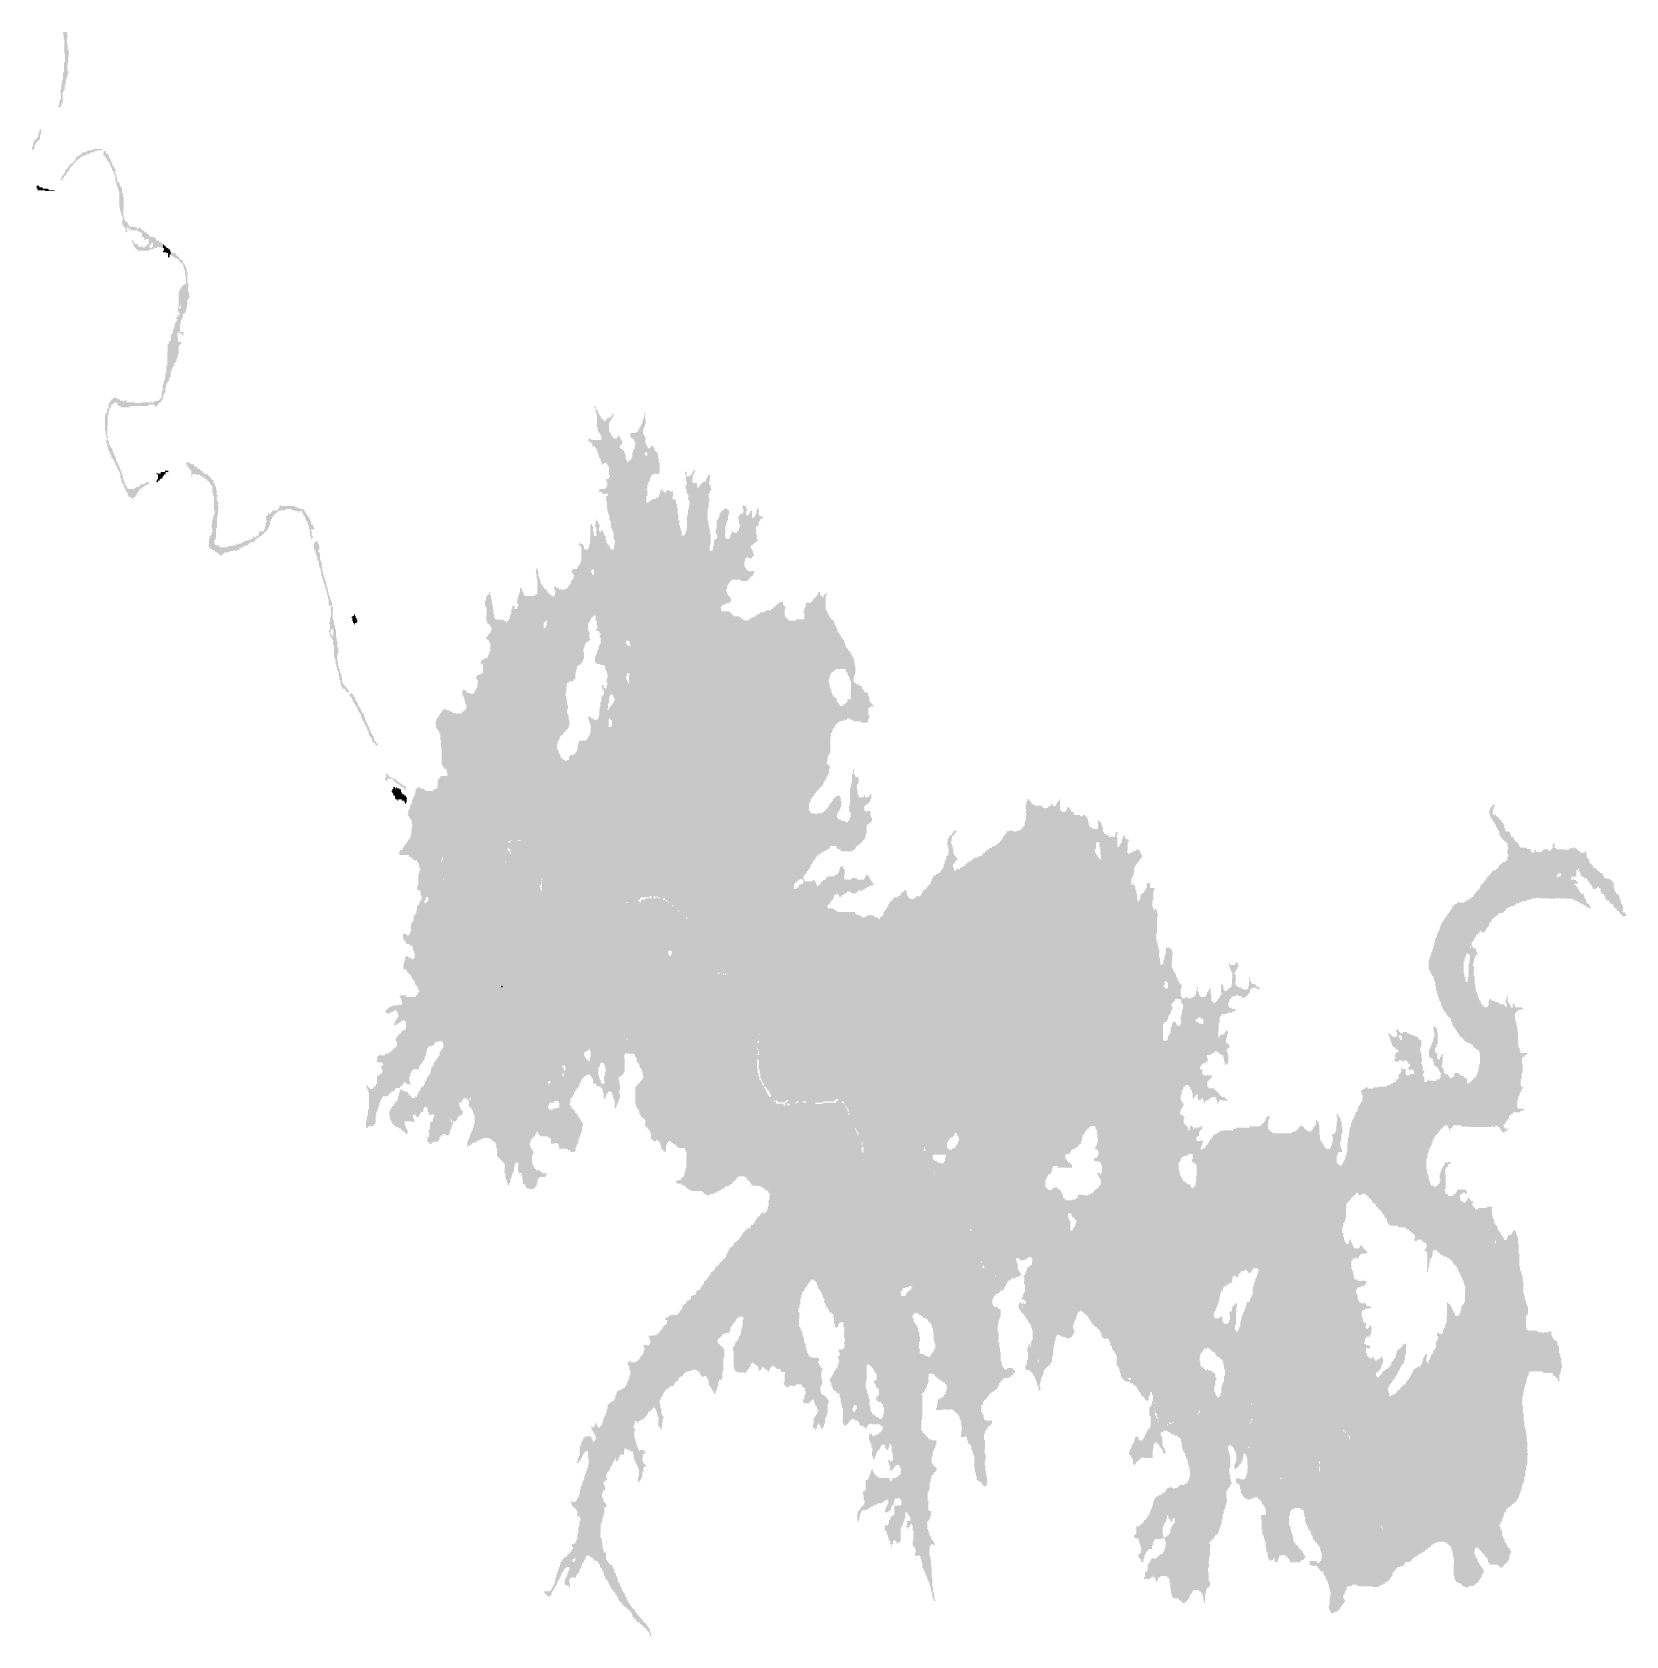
# Model space of a CAD drawing. Header units: inches. Extents: x -7.68 to -6.44, y 32.1 to 32.64.
# Drawn here: x -7.6836 to -7.4848, y 32.444 to 32.644 of the extents above; entities outside this region: 1.
import ezdxf

# ---------------------------------------------------------------- set-up
doc = ezdxf.new("R2010")
doc.units = ezdxf.units.IN
doc.header["$MEASUREMENT"] = 0

msp = doc.modelspace()

# ---------------------------------------------------------------- hatches: boundary and pattern name
for points in [[(-7.67933, 32.64358), (-7.67933, 32.6434), (-7.67944, 32.6434), (-7.67944, 32.64313), (-7.67933, 32.64313), (-7.67934, 32.64277), (-7.67923, 32.64277), (-7.67924, 32.64249), (-7.67913, 32.64249), (-7.67915, 32.64132), (-7.67904, 32.64132), (-7.67904, 32.64123), (-7.67915, 32.64123), (-7.67918, 32.63898), (-7.67929, 32.63898), (-7.6793, 32.63853), (-7.6794, 32.63853), (-7.67941, 32.63817), (-7.67951, 32.63817), (-7.67953, 32.63727), (-7.67963, 32.63727), (-7.67964, 32.63691), (-7.67975, 32.63691), (-7.67976, 32.63619), (-7.67986, 32.63619), (-7.67988, 32.6352), (-7.67998, 32.6352), (-7.67999, 32.63493), (-7.68009, 32.63493), (-7.6801, 32.63475), (-7.68031, 32.63475), (-7.68031, 32.63493), (-7.6802, 32.63493), (-7.68019, 32.63538), (-7.68009, 32.63538), (-7.68008, 32.63565), (-7.67998, 32.63565), (-7.67996, 32.63664), (-7.68007, 32.63664), (-7.68007, 32.63682), (-7.67996, 32.63682), (-7.67995, 32.63754), (-7.67984, 32.63754), (-7.67983, 32.63808), (-7.67973, 32.63808), (-7.67971, 32.63898), (-7.67961, 32.63898), (-7.67959, 32.64024), (-7.67948, 32.64024), (-7.67946, 32.64214), (-7.67956, 32.64214), (-7.67954, 32.64358), (-7.67965, 32.64358), (-7.67964, 32.64403), (-7.67921, 32.64403), (-7.67922, 32.64358), (-7.67933, 32.64358)], [(-7.67911, 32.64358), (-7.67912, 32.6434), (-7.67922, 32.6434), (-7.67924, 32.64258), (-7.67913, 32.64258), (-7.67914, 32.64186), (-7.67903, 32.64186), (-7.67906, 32.64024), (-7.67916, 32.64024), (-7.67918, 32.63916), (-7.67907, 32.63916), (-7.67908, 32.63879), (-7.67918, 32.6388), (-7.67919, 32.63835), (-7.6793, 32.63835), (-7.6793, 32.63808), (-7.67941, 32.63808), (-7.67942, 32.63745), (-7.67952, 32.63745), (-7.67953, 32.63682), (-7.67964, 32.63682), (-7.67964, 32.63664), (-7.67975, 32.63664), (-7.67977, 32.63519), (-7.67988, 32.6352), (-7.67988, 32.63492), (-7.67999, 32.63493), (-7.67999, 32.63475), (-7.6801, 32.63475), (-7.6801, 32.63457), (-7.68021, 32.63457), (-7.6802, 32.63502), (-7.68009, 32.63502), (-7.68009, 32.63538), (-7.67998, 32.63538), (-7.67997, 32.63646), (-7.68007, 32.63646), (-7.68007, 32.63682), (-7.67996, 32.63682), (-7.67995, 32.63745), (-7.67984, 32.63745), (-7.67984, 32.63754), (-7.67974, 32.63754), (-7.67973, 32.63817), (-7.67962, 32.63817), (-7.67961, 32.63871), (-7.67972, 32.63871), (-7.67972, 32.6388), (-7.67961, 32.6388), (-7.6796, 32.63961), (-7.67949, 32.63961), (-7.67947, 32.64132), (-7.67957, 32.64133), (-7.67955, 32.64313), (-7.67965, 32.64313), (-7.67964, 32.64376), (-7.67975, 32.64376), (-7.67975, 32.64403), (-7.67921, 32.64403), (-7.67922, 32.64358), (-7.67911, 32.64358)], [(-7.68249, 32.63125), (-7.6826, 32.63126), (-7.68261, 32.63062), (-7.68272, 32.63062), (-7.68272, 32.63053), (-7.68282, 32.63054), (-7.68283, 32.63036), (-7.68304, 32.63036), (-7.68304, 32.63018), (-7.68315, 32.63018), (-7.68315, 32.63), (-7.68326, 32.63), (-7.68326, 32.62955), (-7.68337, 32.62955), (-7.68337, 32.62928), (-7.68348, 32.62928), (-7.68348, 32.62937), (-7.68359, 32.62937), (-7.68358, 32.62973), (-7.68347, 32.62973), (-7.68347, 32.63018), (-7.68336, 32.63018), (-7.68336, 32.63054), (-7.68325, 32.63054), (-7.68325, 32.63063), (-7.68304, 32.63063), (-7.68303, 32.63081), (-7.68293, 32.63081), (-7.68292, 32.63099), (-7.68282, 32.63099), (-7.68281, 32.63144), (-7.6827, 32.63144), (-7.6827, 32.6318), (-7.68259, 32.6318), (-7.68259, 32.63189), (-7.68238, 32.63188), (-7.68238, 32.63179), (-7.68249, 32.6318), (-7.68249, 32.63125)], [(-7.6758, 32.62947), (-7.67484, 32.62946), (-7.67485, 32.62928), (-7.67549, 32.62929), (-7.67549, 32.6292), (-7.67581, 32.6292), (-7.67581, 32.62902), (-7.67634, 32.62902), (-7.67635, 32.62884), (-7.67677, 32.62885), (-7.67678, 32.62867), (-7.6772, 32.62867), (-7.6772, 32.62858), (-7.67742, 32.62858), (-7.67742, 32.6284), (-7.67763, 32.62841), (-7.67763, 32.62823), (-7.67785, 32.62823), (-7.67785, 32.62805), (-7.67806, 32.62805), (-7.67806, 32.62796), (-7.67817, 32.62796), (-7.67817, 32.62778), (-7.67828, 32.62778), (-7.67828, 32.6276), (-7.67839, 32.6276), (-7.67839, 32.62742), (-7.67861, 32.62742), (-7.67861, 32.62733), (-7.67871, 32.62734), (-7.67872, 32.62716), (-7.67882, 32.62716), (-7.67883, 32.62698), (-7.67893, 32.62698), (-7.67893, 32.6268), (-7.67904, 32.6268), (-7.67904, 32.62671), (-7.67915, 32.62671), (-7.67915, 32.62653), (-7.67926, 32.62653), (-7.67926, 32.62635), (-7.67937, 32.62635), (-7.67937, 32.62617), (-7.67948, 32.62617), (-7.67948, 32.62608), (-7.67958, 32.62608), (-7.67959, 32.6259), (-7.67969, 32.6259), (-7.6797, 32.62572), (-7.6798, 32.62572), (-7.67981, 32.62545), (-7.67991, 32.62545), (-7.67991, 32.62554), (-7.68002, 32.62555), (-7.68002, 32.62573), (-7.67991, 32.62572), (-7.6799, 32.62609), (-7.6798, 32.62608), (-7.6798, 32.62617), (-7.67969, 32.62617), (-7.67969, 32.62635), (-7.67958, 32.62635), (-7.67958, 32.62653), (-7.67947, 32.62653), (-7.67947, 32.6268), (-7.67936, 32.6268), (-7.67936, 32.62698), (-7.67915, 32.62698), (-7.67914, 32.62716), (-7.67904, 32.62716), (-7.67903, 32.62743), (-7.67882, 32.62743), (-7.67882, 32.62761), (-7.6785, 32.6276), (-7.67849, 32.62778), (-7.67839, 32.62778), (-7.67838, 32.62796), (-7.67828, 32.62796), (-7.67828, 32.62805), (-7.67817, 32.62805), (-7.67816, 32.62841), (-7.67795, 32.62841), (-7.67795, 32.62859), (-7.67774, 32.62859), (-7.67773, 32.62868), (-7.67752, 32.62868), (-7.67752, 32.62886), (-7.67731, 32.62885), (-7.6773, 32.62903), (-7.67677, 32.62903), (-7.67677, 32.62921), (-7.67655, 32.62921), (-7.67655, 32.6293), (-7.67602, 32.62929), (-7.67602, 32.62947), (-7.67591, 32.62947), (-7.67591, 32.62929), (-7.67581, 32.62929), (-7.6758, 32.62947)], [(-7.68269, 32.62485), (-7.6827, 32.62467), (-7.68227, 32.62467), (-7.68227, 32.62449), (-7.68153, 32.62448), (-7.68153, 32.6243), (-7.68078, 32.62429), (-7.68078, 32.6242), (-7.68196, 32.62421), (-7.68196, 32.6243), (-7.68291, 32.62431), (-7.68291, 32.62449), (-7.68302, 32.62449), (-7.68301, 32.62486), (-7.68291, 32.62485), (-7.68291, 32.62494), (-7.6828, 32.62494), (-7.6828, 32.62485), (-7.68269, 32.62485)], [(-7.66692, 32.61738), (-7.66693, 32.6172), (-7.66682, 32.6172), (-7.66682, 32.61711), (-7.66661, 32.61711), (-7.66661, 32.61693), (-7.6664, 32.61692), (-7.6664, 32.61674), (-7.66629, 32.61674), (-7.6663, 32.61629), (-7.66641, 32.61629), (-7.66641, 32.61593), (-7.66662, 32.61593), (-7.66662, 32.61647), (-7.66683, 32.61648), (-7.66683, 32.61657), (-7.66725, 32.61657), (-7.66725, 32.61675), (-7.66715, 32.61675), (-7.66714, 32.61711), (-7.66725, 32.61711), (-7.66724, 32.61756), (-7.66713, 32.61756), (-7.66714, 32.61738), (-7.66692, 32.61738)], [(-7.674, 32.59256), (-7.6739, 32.59256), (-7.6739, 32.59238), (-7.67379, 32.59238), (-7.6738, 32.5922), (-7.67369, 32.5922), (-7.67369, 32.59211), (-7.67358, 32.5921), (-7.67359, 32.59174), (-7.67348, 32.59174), (-7.67349, 32.59156), (-7.67338, 32.59156), (-7.67338, 32.59129), (-7.67328, 32.59129), (-7.67328, 32.59111), (-7.67317, 32.59111), (-7.67318, 32.59084), (-7.67307, 32.59084), (-7.67307, 32.59047), (-7.67297, 32.59047), (-7.67297, 32.59029), (-7.67286, 32.59029), (-7.67287, 32.59002), (-7.67276, 32.59002), (-7.67276, 32.58984), (-7.67266, 32.58984), (-7.67266, 32.58957), (-7.67256, 32.58957), (-7.67256, 32.58939), (-7.67245, 32.58939), (-7.67246, 32.58903), (-7.67235, 32.58902), (-7.67235, 32.58875), (-7.67225, 32.58875), (-7.67225, 32.5883), (-7.67215, 32.5883), (-7.67215, 32.58794), (-7.67205, 32.58794), (-7.67205, 32.58776), (-7.67194, 32.58776), (-7.67195, 32.58749), (-7.67184, 32.58749), (-7.67184, 32.5873), (-7.67174, 32.5873), (-7.67174, 32.58712), (-7.67153, 32.58712), (-7.67153, 32.58703), (-7.67089, 32.58702), (-7.67089, 32.58711), (-7.67067, 32.58711), (-7.67067, 32.58729), (-7.67025, 32.58729), (-7.67024, 32.58747), (-7.67003, 32.58747), (-7.67003, 32.58765), (-7.6696, 32.58764), (-7.6696, 32.58773), (-7.66939, 32.58773), (-7.66938, 32.58791), (-7.66906, 32.58791), (-7.66907, 32.58773), (-7.66885, 32.58772), (-7.66886, 32.58763), (-7.66928, 32.58764), (-7.66928, 32.58746), (-7.6696, 32.58746), (-7.66961, 32.58728), (-7.66982, 32.58728), (-7.66982, 32.5871), (-7.67003, 32.58711), (-7.67004, 32.58702), (-7.67025, 32.58702), (-7.67025, 32.58666), (-7.67047, 32.58666), (-7.67047, 32.58639), (-7.67058, 32.58639), (-7.67058, 32.58621), (-7.67069, 32.58621), (-7.67069, 32.58603), (-7.6709, 32.58603), (-7.67091, 32.58585), (-7.67123, 32.58586), (-7.67122, 32.58604), (-7.67154, 32.58604), (-7.67154, 32.58622), (-7.67165, 32.58622), (-7.67164, 32.58649), (-7.67175, 32.58649), (-7.67175, 32.58667), (-7.67185, 32.58667), (-7.67185, 32.58685), (-7.67196, 32.58686), (-7.67195, 32.58713), (-7.67206, 32.58713), (-7.67206, 32.58731), (-7.67216, 32.58731), (-7.67216, 32.58767), (-7.67226, 32.58767), (-7.67226, 32.58776), (-7.67237, 32.58776), (-7.67237, 32.58794), (-7.67247, 32.58794), (-7.67247, 32.58839), (-7.67257, 32.5884), (-7.67256, 32.58894), (-7.67267, 32.58894), (-7.67267, 32.58921), (-7.67277, 32.58921), (-7.67277, 32.58939), (-7.67288, 32.58939), (-7.67288, 32.58957), (-7.67298, 32.58957), (-7.67298, 32.58984), (-7.67308, 32.58984), (-7.67308, 32.59002), (-7.67319, 32.59003), (-7.67318, 32.5903), (-7.67329, 32.5903), (-7.67329, 32.59048), (-7.67339, 32.59048), (-7.67339, 32.59066), (-7.6735, 32.59066), (-7.6735, 32.59084), (-7.6736, 32.59084), (-7.6736, 32.59093), (-7.67371, 32.59093), (-7.6737, 32.59129), (-7.67381, 32.59129), (-7.67381, 32.59147), (-7.67391, 32.59148), (-7.67391, 32.59175), (-7.67402, 32.59175), (-7.67401, 32.59193), (-7.67412, 32.59193), (-7.67412, 32.5922), (-7.67422, 32.5922), (-7.67421, 32.59274), (-7.67432, 32.59274), (-7.67431, 32.59319), (-7.67421, 32.59319), (-7.6742, 32.59337), (-7.6741, 32.59337), (-7.6741, 32.59301), (-7.674, 32.59301), (-7.674, 32.59256)], [(-7.66691, 32.58915), (-7.66692, 32.58888), (-7.66713, 32.58888), (-7.66713, 32.5887), (-7.66724, 32.5887), (-7.66724, 32.58852), (-7.66735, 32.58852), (-7.66735, 32.58834), (-7.66757, 32.58834), (-7.66757, 32.58825), (-7.66767, 32.58825), (-7.66768, 32.58807), (-7.66789, 32.58807), (-7.66789, 32.58789), (-7.66811, 32.5879), (-7.6681, 32.58808), (-7.668, 32.58808), (-7.66799, 32.58826), (-7.66789, 32.58826), (-7.66788, 32.58889), (-7.66809, 32.58889), (-7.66809, 32.58898), (-7.66756, 32.58897), (-7.66755, 32.58915), (-7.66702, 32.58915), (-7.66702, 32.58933), (-7.66659, 32.58932), (-7.6666, 32.58914), (-7.66691, 32.58915)], [(-7.66296, 32.58974), (-7.66297, 32.58956), (-7.66265, 32.58955), (-7.66265, 32.58946), (-7.66254, 32.58946), (-7.66254, 32.58928), (-7.66233, 32.58928), (-7.66233, 32.5891), (-7.66212, 32.5891), (-7.66212, 32.58892), (-7.6618, 32.58891), (-7.66181, 32.58882), (-7.66159, 32.58882), (-7.6616, 32.58864), (-7.66138, 32.58864), (-7.66138, 32.58846), (-7.66128, 32.58846), (-7.66128, 32.58828), (-7.66117, 32.58827), (-7.66118, 32.58818), (-7.66096, 32.58818), (-7.66097, 32.58782), (-7.66086, 32.58782), (-7.66087, 32.58755), (-7.66076, 32.58755), (-7.66077, 32.58701), (-7.66066, 32.58701), (-7.66066, 32.58674), (-7.66056, 32.58673), (-7.66056, 32.58655), (-7.66067, 32.58655), (-7.66067, 32.58628), (-7.66056, 32.58628), (-7.66057, 32.58592), (-7.66068, 32.58592), (-7.66067, 32.5861), (-7.66078, 32.58611), (-7.66078, 32.58629), (-7.66088, 32.58629), (-7.66089, 32.58611), (-7.66099, 32.58611), (-7.66099, 32.58656), (-7.66109, 32.58656), (-7.66108, 32.58755), (-7.66119, 32.58755), (-7.66118, 32.58764), (-7.66129, 32.58764), (-7.66129, 32.58782), (-7.66139, 32.58783), (-7.66139, 32.58801), (-7.6615, 32.58801), (-7.6615, 32.58819), (-7.66171, 32.58819), (-7.66171, 32.58828), (-7.66181, 32.58828), (-7.66181, 32.58846), (-7.66202, 32.58846), (-7.66202, 32.58864), (-7.66223, 32.58865), (-7.66223, 32.58883), (-7.66255, 32.58883), (-7.66255, 32.58892), (-7.66266, 32.58892), (-7.66265, 32.5891), (-7.66287, 32.5891), (-7.66286, 32.58928), (-7.66297, 32.58929), (-7.66297, 32.58947), (-7.66307, 32.58947), (-7.66307, 32.58956), (-7.66329, 32.58956), (-7.66328, 32.58974), (-7.66318, 32.58974), (-7.66317, 32.58992), (-7.66307, 32.58992), (-7.66307, 32.58974), (-7.66296, 32.58974)], [(-7.66051, 32.58313), (-7.66051, 32.58276), (-7.66062, 32.58277), (-7.66062, 32.5825), (-7.66073, 32.5825), (-7.66075, 32.58123), (-7.66085, 32.58124), (-7.66086, 32.58069), (-7.66097, 32.5807), (-7.66097, 32.58042), (-7.66087, 32.58042), (-7.66087, 32.58024), (-7.66076, 32.58024), (-7.66076, 32.58006), (-7.66044, 32.58006), (-7.66045, 32.57961), (-7.66034, 32.57961), (-7.66035, 32.57943), (-7.66088, 32.57943), (-7.66088, 32.57961), (-7.66109, 32.57961), (-7.66109, 32.57979), (-7.6613, 32.5798), (-7.6613, 32.57998), (-7.66151, 32.57998), (-7.6615, 32.58061), (-7.66139, 32.58061), (-7.66139, 32.58124), (-7.66128, 32.58124), (-7.66128, 32.58133), (-7.66117, 32.58133), (-7.66117, 32.58169), (-7.66106, 32.58169), (-7.66105, 32.58214), (-7.66116, 32.58214), (-7.66116, 32.58232), (-7.66126, 32.58232), (-7.66126, 32.5825), (-7.66115, 32.5825), (-7.66115, 32.58277), (-7.66094, 32.58277), (-7.66093, 32.58322), (-7.66072, 32.58322), (-7.66071, 32.5834), (-7.66061, 32.5834), (-7.66061, 32.58313), (-7.66051, 32.58313)], [(-7.64321, 32.57121), (-7.64322, 32.57094), (-7.64311, 32.57094), (-7.64311, 32.57076), (-7.64301, 32.57076), (-7.64301, 32.5704), (-7.64312, 32.5704), (-7.64312, 32.57031), (-7.64333, 32.57031), (-7.64334, 32.57013), (-7.64344, 32.57013), (-7.64344, 32.57031), (-7.64355, 32.57032), (-7.64354, 32.57059), (-7.64365, 32.57059), (-7.64364, 32.57095), (-7.64375, 32.57095), (-7.64375, 32.57104), (-7.64364, 32.57104), (-7.64364, 32.57122), (-7.64343, 32.57122), (-7.64342, 32.5714), (-7.64332, 32.5714), (-7.64332, 32.57122), (-7.64321, 32.57121)], [(-7.64357, 32.5613), (-7.64347, 32.5613), (-7.64347, 32.56111), (-7.64336, 32.56111), (-7.64337, 32.56102), (-7.64326, 32.56102), (-7.64326, 32.56066), (-7.64316, 32.56066), (-7.64316, 32.56048), (-7.64305, 32.56048), (-7.64306, 32.56039), (-7.64295, 32.56039), (-7.64295, 32.56003), (-7.64285, 32.56003), (-7.64285, 32.55985), (-7.64274, 32.55984), (-7.64275, 32.55975), (-7.64264, 32.55975), (-7.64264, 32.55957), (-7.64254, 32.55957), (-7.64254, 32.55921), (-7.64243, 32.55921), (-7.64244, 32.55912), (-7.64222, 32.55912), (-7.64223, 32.55876), (-7.64212, 32.55875), (-7.64213, 32.55848), (-7.64202, 32.55848), (-7.64202, 32.55812), (-7.64192, 32.55812), (-7.64192, 32.55794), (-7.64181, 32.55794), (-7.64182, 32.55767), (-7.64171, 32.55767), (-7.64172, 32.55749), (-7.64161, 32.55749), (-7.64161, 32.55731), (-7.6415, 32.55731), (-7.64151, 32.55703), (-7.6414, 32.55703), (-7.64141, 32.55685), (-7.6413, 32.55685), (-7.6413, 32.55658), (-7.6412, 32.55658), (-7.6412, 32.5564), (-7.64109, 32.5564), (-7.6411, 32.55622), (-7.64099, 32.55622), (-7.64099, 32.55595), (-7.64089, 32.55595), (-7.64089, 32.55558), (-7.64068, 32.55558), (-7.64068, 32.55531), (-7.64047, 32.55531), (-7.64048, 32.55495), (-7.64058, 32.55495), (-7.64058, 32.55513), (-7.64079, 32.55513), (-7.64079, 32.55531), (-7.6409, 32.55531), (-7.64089, 32.5554), (-7.64111, 32.55541), (-7.6411, 32.55559), (-7.64121, 32.55559), (-7.64121, 32.55595), (-7.64131, 32.55595), (-7.64131, 32.55604), (-7.64142, 32.55604), (-7.64141, 32.55622), (-7.64152, 32.55622), (-7.64152, 32.5564), (-7.64162, 32.5564), (-7.64162, 32.55686), (-7.64172, 32.55686), (-7.64172, 32.55704), (-7.64183, 32.55704), (-7.64182, 32.55731), (-7.64193, 32.55731), (-7.64193, 32.55749), (-7.64203, 32.55749), (-7.64203, 32.55767), (-7.64214, 32.55767), (-7.64213, 32.55794), (-7.64224, 32.55794), (-7.64224, 32.55812), (-7.64234, 32.55813), (-7.64234, 32.55831), (-7.64245, 32.55831), (-7.64244, 32.55858), (-7.64255, 32.55858), (-7.64255, 32.55894), (-7.64265, 32.55894), (-7.64265, 32.55912), (-7.64276, 32.55912), (-7.64275, 32.55921), (-7.64286, 32.55921), (-7.64286, 32.55939), (-7.64296, 32.5594), (-7.64296, 32.55976), (-7.64307, 32.55976), (-7.64306, 32.55985), (-7.64317, 32.55985), (-7.64317, 32.56003), (-7.64327, 32.56003), (-7.64327, 32.56021), (-7.64338, 32.56021), (-7.64338, 32.56039), (-7.64348, 32.56039), (-7.64348, 32.56048), (-7.64359, 32.56048), (-7.64358, 32.56085), (-7.64369, 32.56085), (-7.64369, 32.56103), (-7.64379, 32.56103), (-7.64379, 32.56112), (-7.6439, 32.56112), (-7.64389, 32.5613), (-7.644, 32.5613), (-7.644, 32.56148), (-7.64379, 32.56148), (-7.64378, 32.56166), (-7.64368, 32.56166), (-7.64368, 32.56148), (-7.64357, 32.56148), (-7.64357, 32.5613)], [(-7.63925, 32.55133), (-7.63904, 32.55133), (-7.63904, 32.55114), (-7.63883, 32.55114), (-7.63883, 32.55096), (-7.63851, 32.55096), (-7.63851, 32.55087), (-7.63819, 32.55087), (-7.6382, 32.55068), (-7.63798, 32.55068), (-7.63799, 32.5505), (-7.63777, 32.5505), (-7.63778, 32.55032), (-7.63756, 32.55032), (-7.63756, 32.55023), (-7.63735, 32.55022), (-7.63735, 32.55004), (-7.63703, 32.55004), (-7.63704, 32.54986), (-7.63693, 32.54986), (-7.63694, 32.54959), (-7.63715, 32.54959), (-7.63715, 32.54968), (-7.63725, 32.54968), (-7.63725, 32.54986), (-7.63757, 32.54987), (-7.63757, 32.55005), (-7.63778, 32.55005), (-7.63778, 32.55023), (-7.63799, 32.55023), (-7.63799, 32.55032), (-7.6382, 32.55032), (-7.6382, 32.5505), (-7.63841, 32.55051), (-7.63841, 32.55069), (-7.63862, 32.55069), (-7.63862, 32.55087), (-7.63905, 32.55087), (-7.63904, 32.55096), (-7.63915, 32.55097), (-7.63915, 32.55088), (-7.63926, 32.55088), (-7.63926, 32.55052), (-7.63937, 32.55052), (-7.63937, 32.5507), (-7.63958, 32.5507), (-7.63958, 32.55097), (-7.63947, 32.55097), (-7.63947, 32.55115), (-7.63936, 32.55115), (-7.63936, 32.55133), (-7.63946, 32.55133), (-7.63946, 32.5516), (-7.63935, 32.5516), (-7.63936, 32.55151), (-7.63925, 32.55151), (-7.63925, 32.55133)], [(-7.63821, 32.54987), (-7.6381, 32.54987), (-7.63811, 32.54969), (-7.63789, 32.54969), (-7.63789, 32.5496), (-7.63779, 32.5496), (-7.63779, 32.54942), (-7.63758, 32.54942), (-7.63758, 32.54923), (-7.63747, 32.54923), (-7.63748, 32.54896), (-7.63737, 32.54896), (-7.63737, 32.54878), (-7.63705, 32.54878), (-7.63706, 32.5486), (-7.63695, 32.5486), (-7.63695, 32.54842), (-7.63685, 32.54842), (-7.63685, 32.54796), (-7.63696, 32.54797), (-7.63696, 32.54778), (-7.63707, 32.54779), (-7.63707, 32.54797), (-7.63717, 32.54797), (-7.63717, 32.54815), (-7.63749, 32.54815), (-7.63749, 32.54833), (-7.63791, 32.54834), (-7.63792, 32.54816), (-7.63802, 32.54816), (-7.63802, 32.54834), (-7.63823, 32.54834), (-7.63823, 32.54843), (-7.63834, 32.54843), (-7.63833, 32.54879), (-7.63854, 32.54879), (-7.63854, 32.54906), (-7.63865, 32.54907), (-7.63864, 32.54925), (-7.63875, 32.54925), (-7.63875, 32.54943), (-7.63864, 32.54943), (-7.63864, 32.54961), (-7.63853, 32.54961), (-7.63853, 32.54988), (-7.63842, 32.54988), (-7.63842, 32.54969), (-7.63821, 32.54969), (-7.63821, 32.54987)], [(-7.63779, 32.54969), (-7.63779, 32.5496), (-7.63757, 32.5496), (-7.63758, 32.54923), (-7.63747, 32.54923), (-7.63748, 32.54905), (-7.63737, 32.54905), (-7.63737, 32.54896), (-7.63716, 32.54896), (-7.63716, 32.54878), (-7.63695, 32.54878), (-7.63695, 32.5486), (-7.63684, 32.5486), (-7.63685, 32.54832), (-7.63695, 32.54833), (-7.63696, 32.54815), (-7.63717, 32.54815), (-7.63717, 32.54833), (-7.63727, 32.54833), (-7.63727, 32.54842), (-7.63759, 32.54842), (-7.63759, 32.5486), (-7.63823, 32.54861), (-7.63823, 32.54879), (-7.63833, 32.54879), (-7.63833, 32.54897), (-7.63822, 32.54897), (-7.63822, 32.54906), (-7.63843, 32.54906), (-7.63843, 32.54924), (-7.63854, 32.54925), (-7.63853, 32.54961), (-7.63843, 32.5496), (-7.63842, 32.54988), (-7.63832, 32.54987), (-7.63832, 32.54969), (-7.63779, 32.54969)]]:
    msp.add_hatch(color=256).paths.add_polyline_path(points, flags=0)
h = msp.add_hatch(color=256)
h.paths.add_polyline_path([(-7.67432, 32.62882), (-7.67411, 32.62882), (-7.67411, 32.62864), (-7.674, 32.62864), (-7.67401, 32.62837), (-7.6739, 32.62837), (-7.6739, 32.62819), (-7.6738, 32.62819), (-7.6738, 32.62792), (-7.6737, 32.62791), (-7.6737, 32.62773), (-7.67359, 32.62773), (-7.6736, 32.62737), (-7.67338, 32.62737), (-7.67339, 32.6271), (-7.67328, 32.6271), (-7.67328, 32.62692), (-7.67318, 32.62692), (-7.67318, 32.62674), (-7.67329, 32.62674), (-7.67329, 32.62665), (-7.67318, 32.62665), (-7.67319, 32.62629), (-7.67308, 32.62628), (-7.67308, 32.62601), (-7.67298, 32.62601), (-7.67299, 32.62547), (-7.67288, 32.62547), (-7.67288, 32.62538), (-7.67277, 32.62538), (-7.67278, 32.6252), (-7.67267, 32.6252), (-7.67267, 32.62484), (-7.67257, 32.62484), (-7.67257, 32.62475), (-7.67246, 32.62474), (-7.67247, 32.62456), (-7.67236, 32.62456), (-7.67237, 32.62393), (-7.67226, 32.62393), (-7.67227, 32.62348), (-7.67216, 32.62348), (-7.6722, 32.62095), (-7.67209, 32.62095), (-7.6721, 32.62059), (-7.67199, 32.62059), (-7.67199, 32.62041), (-7.67178, 32.62041), (-7.67178, 32.62032), (-7.67168, 32.62032), (-7.67168, 32.62014), (-7.67157, 32.62013), (-7.67157, 32.61995), (-7.67147, 32.61995), (-7.67147, 32.61977), (-7.67083, 32.61977), (-7.67083, 32.61968), (-7.67051, 32.61967), (-7.67052, 32.61949), (-7.6703, 32.61949), (-7.6703, 32.61967), (-7.67009, 32.61967), (-7.67009, 32.61949), (-7.66988, 32.61949), (-7.66988, 32.6193), (-7.66967, 32.6193), (-7.66967, 32.61912), (-7.66946, 32.61912), (-7.66946, 32.61903), (-7.66924, 32.61903), (-7.66925, 32.61885), (-7.66903, 32.61884), (-7.66904, 32.61866), (-7.66882, 32.61866), (-7.66883, 32.61848), (-7.6684, 32.61848), (-7.6684, 32.61839), (-7.66819, 32.61838), (-7.66819, 32.6182), (-7.66808, 32.6182), (-7.66809, 32.61802), (-7.66777, 32.61802), (-7.66777, 32.61784), (-7.66756, 32.61784), (-7.66756, 32.61775), (-7.66734, 32.61774), (-7.66735, 32.61756), (-7.66724, 32.61756), (-7.66724, 32.61738), (-7.66703, 32.61738), (-7.66703, 32.6172), (-7.66693, 32.6172), (-7.66693, 32.61711), (-7.66671, 32.61711), (-7.66672, 32.61693), (-7.6665, 32.61692), (-7.66651, 32.61674), (-7.66629, 32.61674), (-7.6663, 32.61656), (-7.66608, 32.61656), (-7.66608, 32.61647), (-7.66566, 32.61646), (-7.66566, 32.61628), (-7.66555, 32.61628), (-7.66556, 32.6161), (-7.66534, 32.6161), (-7.66535, 32.61592), (-7.66524, 32.61592), (-7.66524, 32.61583), (-7.66513, 32.61583), (-7.66514, 32.61565), (-7.66482, 32.61564), (-7.66482, 32.61528), (-7.66472, 32.61528), (-7.66472, 32.61519), (-7.66461, 32.61519), (-7.66461, 32.61501), (-7.66451, 32.61501), (-7.66451, 32.61483), (-7.6644, 32.61483), (-7.66441, 32.61456), (-7.6643, 32.61456), (-7.66431, 32.61401), (-7.6642, 32.61401), (-7.66422, 32.61275), (-7.66411, 32.61275), (-7.66413, 32.61167), (-7.66402, 32.61167), (-7.66403, 32.61103), (-7.66393, 32.61103), (-7.66393, 32.61085), (-7.66404, 32.61085), (-7.66404, 32.61076), (-7.66414, 32.61077), (-7.66415, 32.61058), (-7.66425, 32.61059), (-7.66427, 32.60959), (-7.66437, 32.6096), (-7.66438, 32.60914), (-7.66449, 32.60915), (-7.66449, 32.60897), (-7.6647, 32.60897), (-7.6647, 32.60888), (-7.66481, 32.60888), (-7.66482, 32.60834), (-7.66493, 32.60834), (-7.66493, 32.60807), (-7.66504, 32.60807), (-7.66504, 32.60762), (-7.66515, 32.60762), (-7.66516, 32.60663), (-7.66474, 32.60662), (-7.66474, 32.60617), (-7.66485, 32.60617), (-7.66485, 32.60635), (-7.66495, 32.60635), (-7.66495, 32.60644), (-7.66527, 32.60645), (-7.66527, 32.60663), (-7.66538, 32.60663), (-7.66538, 32.60645), (-7.66549, 32.60645), (-7.66549, 32.606), (-7.66539, 32.606), (-7.6654, 32.60537), (-7.66497, 32.60536), (-7.66497, 32.60509), (-7.66519, 32.60509), (-7.66519, 32.60491), (-7.6653, 32.60491), (-7.66531, 32.60383), (-7.66542, 32.60383), (-7.66542, 32.60347), (-7.66553, 32.60347), (-7.66554, 32.60302), (-7.66564, 32.60302), (-7.66565, 32.60284), (-7.66575, 32.60284), (-7.66575, 32.60275), (-7.66586, 32.60276), (-7.66587, 32.6024), (-7.66597, 32.6024), (-7.66598, 32.60222), (-7.66608, 32.60222), (-7.66609, 32.60195), (-7.66619, 32.60195), (-7.6662, 32.60177), (-7.6663, 32.60177), (-7.66631, 32.60096), (-7.66642, 32.60096), (-7.66642, 32.60087), (-7.66653, 32.60087), (-7.66653, 32.60051), (-7.66664, 32.60051), (-7.66664, 32.60033), (-7.66675, 32.60033), (-7.66675, 32.60024), (-7.66686, 32.60024), (-7.66687, 32.5997), (-7.66697, 32.5997), (-7.66698, 32.59907), (-7.66709, 32.59907), (-7.66709, 32.5988), (-7.6672, 32.5988), (-7.6672, 32.59844), (-7.66731, 32.59844), (-7.66731, 32.59817), (-7.66742, 32.59817), (-7.66742, 32.59799), (-7.66753, 32.59799), (-7.66753, 32.59781), (-7.66775, 32.59781), (-7.66775, 32.59772), (-7.66785, 32.59773), (-7.66786, 32.59755), (-7.66796, 32.59755), (-7.66797, 32.59737), (-7.66828, 32.59737), (-7.66828, 32.59755), (-7.66903, 32.59756), (-7.66903, 32.59738), (-7.67127, 32.5974), (-7.67127, 32.59722), (-7.67138, 32.59722), (-7.67137, 32.5974), (-7.67148, 32.5974), (-7.67148, 32.59722), (-7.67255, 32.59723), (-7.67255, 32.59741), (-7.67287, 32.59742), (-7.67286, 32.5976), (-7.67297, 32.5976), (-7.67297, 32.59778), (-7.67307, 32.59778), (-7.67307, 32.59787), (-7.67329, 32.59787), (-7.67329, 32.59778), (-7.6735, 32.59779), (-7.6735, 32.59761), (-7.67372, 32.59761), (-7.67372, 32.59725), (-7.67383, 32.59725), (-7.67383, 32.59716), (-7.67394, 32.59716), (-7.67394, 32.5968), (-7.67405, 32.5968), (-7.67405, 32.59635), (-7.67416, 32.59635), (-7.6742, 32.59364), (-7.67409, 32.59364), (-7.6741, 32.59346), (-7.67431, 32.59346), (-7.6743, 32.59383), (-7.67441, 32.59383), (-7.6744, 32.59428), (-7.67451, 32.59428), (-7.67448, 32.59635), (-7.67437, 32.59635), (-7.67437, 32.59653), (-7.67426, 32.59653), (-7.67426, 32.59698), (-7.67415, 32.59698), (-7.67415, 32.59716), (-7.67404, 32.59716), (-7.67403, 32.59779), (-7.67393, 32.59779), (-7.67392, 32.59788), (-7.67382, 32.59788), (-7.67382, 32.59806), (-7.67371, 32.59806), (-7.67371, 32.59824), (-7.67349, 32.59824), (-7.67349, 32.59842), (-7.67296, 32.59841), (-7.67296, 32.59823), (-7.67264, 32.59823), (-7.67264, 32.59805), (-7.67222, 32.59804), (-7.67222, 32.59786), (-7.67211, 32.59786), (-7.67211, 32.59804), (-7.67179, 32.59804), (-7.67179, 32.59786), (-7.67073, 32.59785), (-7.67073, 32.59776), (-7.66998, 32.59775), (-7.66998, 32.59784), (-7.66881, 32.59783), (-7.66881, 32.59801), (-7.6687, 32.59801), (-7.6687, 32.59783), (-7.66838, 32.59782), (-7.66838, 32.598), (-7.66785, 32.598), (-7.66785, 32.59818), (-7.66763, 32.59817), (-7.66763, 32.59835), (-7.66752, 32.59835), (-7.66752, 32.59844), (-7.66742, 32.59844), (-7.6674, 32.59925), (-7.6673, 32.59925), (-7.66729, 32.60007), (-7.66718, 32.60006), (-7.66717, 32.60051), (-7.66707, 32.60051), (-7.66706, 32.60087), (-7.66695, 32.60087), (-7.66695, 32.6015), (-7.66684, 32.6015), (-7.66683, 32.60241), (-7.66672, 32.6024), (-7.66668, 32.60511), (-7.66657, 32.60511), (-7.66657, 32.60529), (-7.66646, 32.60529), (-7.66646, 32.60556), (-7.66625, 32.60556), (-7.66623, 32.60637), (-7.66613, 32.60637), (-7.66613, 32.60646), (-7.66602, 32.60646), (-7.66601, 32.607), (-7.6659, 32.607), (-7.6659, 32.60727), (-7.66579, 32.60727), (-7.66579, 32.60763), (-7.66568, 32.60762), (-7.66568, 32.60771), (-7.66557, 32.60771), (-7.66557, 32.60807), (-7.66546, 32.60807), (-7.66546, 32.60852), (-7.66535, 32.60852), (-7.66535, 32.6087), (-7.66524, 32.6087), (-7.66523, 32.60933), (-7.66512, 32.60933), (-7.66512, 32.6096), (-7.66501, 32.6096), (-7.66501, 32.61014), (-7.6649, 32.61014), (-7.66489, 32.61041), (-7.665, 32.61041), (-7.665, 32.61077), (-7.66489, 32.61077), (-7.66489, 32.61104), (-7.66478, 32.61104), (-7.66478, 32.61122), (-7.66467, 32.61122), (-7.66467, 32.6114), (-7.66456, 32.6114), (-7.66455, 32.61185), (-7.66466, 32.61185), (-7.66465, 32.6123), (-7.66455, 32.6123), (-7.66454, 32.61248), (-7.66444, 32.61248), (-7.66442, 32.61374), (-7.66453, 32.61375), (-7.66452, 32.61438), (-7.66462, 32.61438), (-7.66462, 32.61465), (-7.66473, 32.61465), (-7.66472, 32.61501), (-7.66483, 32.61501), (-7.66482, 32.61519), (-7.66493, 32.61519), (-7.66493, 32.61528), (-7.66514, 32.61529), (-7.66514, 32.61547), (-7.66525, 32.61547), (-7.66524, 32.61565), (-7.66546, 32.61565), (-7.66545, 32.61583), (-7.66577, 32.61583), (-7.66577, 32.61592), (-7.66599, 32.61593), (-7.66598, 32.61611), (-7.6662, 32.61611), (-7.66619, 32.61629), (-7.6663, 32.61629), (-7.6663, 32.61647), (-7.66662, 32.61647), (-7.66662, 32.61656), (-7.66693, 32.61657), (-7.66693, 32.61675), (-7.66704, 32.61675), (-7.66704, 32.61693), (-7.66725, 32.61693), (-7.66725, 32.61711), (-7.66746, 32.61711), (-7.66746, 32.6172), (-7.66799, 32.61721), (-7.66799, 32.61712), (-7.66842, 32.61712), (-7.66842, 32.61694), (-7.66895, 32.61695), (-7.66896, 32.61677), (-7.67045, 32.61679), (-7.67045, 32.61697), (-7.67066, 32.61697), (-7.67066, 32.61715), (-7.67076, 32.61715), (-7.67076, 32.61724), (-7.67087, 32.61724), (-7.67087, 32.61742), (-7.67097, 32.61742), (-7.67097, 32.61778), (-7.67107, 32.61778), (-7.67107, 32.61787), (-7.67118, 32.61788), (-7.67118, 32.61806), (-7.67096, 32.61805), (-7.67097, 32.61787), (-7.67086, 32.61787), (-7.67086, 32.61778), (-7.67075, 32.61778), (-7.67076, 32.6176), (-7.67044, 32.6176), (-7.67044, 32.61742), (-7.67033, 32.61742), (-7.67034, 32.61724), (-7.66991, 32.61723), (-7.66991, 32.61741), (-7.6698, 32.61741), (-7.6698, 32.61714), (-7.66959, 32.61714), (-7.66959, 32.61723), (-7.66948, 32.61723), (-7.66948, 32.61741), (-7.66927, 32.6174), (-7.66926, 32.61758), (-7.66905, 32.61758), (-7.66904, 32.61821), (-7.66947, 32.61822), (-7.66947, 32.61804), (-7.66958, 32.61804), (-7.66957, 32.6184), (-7.66968, 32.6184), (-7.66968, 32.61849), (-7.66989, 32.61849), (-7.66988, 32.61903), (-7.6701, 32.61904), (-7.67009, 32.61913), (-7.67041, 32.61913), (-7.67041, 32.61931), (-7.67126, 32.61932), (-7.67126, 32.6195), (-7.67137, 32.6195), (-7.67137, 32.61932), (-7.67148, 32.61932), (-7.67147, 32.6195), (-7.67158, 32.6195), (-7.67158, 32.61968), (-7.67179, 32.61969), (-7.6718, 32.61933), (-7.67169, 32.61932), (-7.67169, 32.61905), (-7.6718, 32.61905), (-7.6718, 32.61914), (-7.67191, 32.61915), (-7.6719, 32.61951), (-7.67201, 32.61951), (-7.672, 32.61969), (-7.67211, 32.61969), (-7.67211, 32.61978), (-7.67222, 32.61978), (-7.67221, 32.61996), (-7.67232, 32.61996), (-7.67231, 32.62032), (-7.67242, 32.62032), (-7.67242, 32.62041), (-7.67231, 32.62041), (-7.6723, 32.62104), (-7.67241, 32.62105), (-7.67241, 32.62141), (-7.67251, 32.62141), (-7.67251, 32.62168), (-7.67261, 32.62168), (-7.67261, 32.62222), (-7.67271, 32.62222), (-7.67269, 32.62412), (-7.67279, 32.62412), (-7.67279, 32.62439), (-7.67289, 32.62439), (-7.67289, 32.62475), (-7.673, 32.62475), (-7.67299, 32.62502), (-7.6731, 32.62502), (-7.67309, 32.62538), (-7.6732, 32.62538), (-7.67319, 32.6261), (-7.6733, 32.62611), (-7.67329, 32.62629), (-7.6734, 32.62629), (-7.67339, 32.62665), (-7.6735, 32.62665), (-7.6735, 32.62674), (-7.67361, 32.62674), (-7.6736, 32.6271), (-7.67371, 32.6271), (-7.6737, 32.62728), (-7.67381, 32.62728), (-7.67381, 32.62755), (-7.67391, 32.62756), (-7.67391, 32.62774), (-7.67402, 32.62774), (-7.67401, 32.62792), (-7.67412, 32.62792), (-7.67412, 32.62801), (-7.67423, 32.62801), (-7.67422, 32.62819), (-7.67433, 32.62819), (-7.67433, 32.62837), (-7.67443, 32.62837), (-7.67443, 32.62855), (-7.67454, 32.62855), (-7.67454, 32.62864), (-7.67475, 32.62865), (-7.67475, 32.62883), (-7.67464, 32.62883), (-7.67464, 32.62919), (-7.67442, 32.62918), (-7.67443, 32.629), (-7.67432, 32.629), (-7.67432, 32.62882)], flags=0)
h.paths.add_polyline_path([(-7.66895, 32.6174), (-7.66895, 32.61713), (-7.66863, 32.61713), (-7.66863, 32.61722), (-7.66852, 32.61722), (-7.66852, 32.61776), (-7.66873, 32.61776), (-7.66873, 32.61758), (-7.66884, 32.61758), (-7.66884, 32.6174), (-7.66895, 32.6174)], flags=0)
h = msp.add_hatch(color=256)
h.paths.add_polyline_path([(-7.66503, 32.60834), (-7.66514, 32.60834), (-7.66514, 32.60807), (-7.66525, 32.60807), (-7.66525, 32.60771), (-7.66547, 32.60771), (-7.66547, 32.60744), (-7.66558, 32.60744), (-7.66558, 32.60708), (-7.66569, 32.60708), (-7.6657, 32.60663), (-7.6658, 32.60663), (-7.66581, 32.60645), (-7.66591, 32.60645), (-7.66592, 32.606), (-7.66603, 32.606), (-7.66604, 32.60492), (-7.66615, 32.60492), (-7.66614, 32.60537), (-7.66635, 32.60538), (-7.66635, 32.60556), (-7.66625, 32.60556), (-7.66624, 32.60619), (-7.66613, 32.60619), (-7.66613, 32.60646), (-7.66602, 32.60646), (-7.66602, 32.60664), (-7.66591, 32.60663), (-7.6659, 32.607), (-7.6658, 32.60699), (-7.66579, 32.60772), (-7.66568, 32.60771), (-7.66568, 32.6079), (-7.66546, 32.60789), (-7.66546, 32.60825), (-7.66567, 32.60826), (-7.66567, 32.60835), (-7.66556, 32.60835), (-7.66556, 32.60871), (-7.66545, 32.6087), (-7.66546, 32.60834), (-7.66535, 32.60834), (-7.66535, 32.60852), (-7.66524, 32.60852), (-7.66524, 32.6087), (-7.66513, 32.6087), (-7.66513, 32.60915), (-7.66534, 32.60915), (-7.66534, 32.60897), (-7.66545, 32.60898), (-7.66544, 32.60934), (-7.66534, 32.60933), (-7.66533, 32.60952), (-7.66544, 32.60952), (-7.66544, 32.60961), (-7.66533, 32.60961), (-7.6653, 32.61168), (-7.6652, 32.61168), (-7.66519, 32.61204), (-7.66498, 32.61204), (-7.66497, 32.61231), (-7.66476, 32.61231), (-7.66476, 32.61249), (-7.66465, 32.61248), (-7.66465, 32.61266), (-7.66454, 32.61266), (-7.66454, 32.61248), (-7.66444, 32.61248), (-7.66445, 32.61167), (-7.66456, 32.61167), (-7.66456, 32.6114), (-7.66445, 32.6114), (-7.66446, 32.61104), (-7.66457, 32.61104), (-7.66457, 32.61086), (-7.66467, 32.61086), (-7.66469, 32.60996), (-7.66479, 32.60996), (-7.6648, 32.6096), (-7.66491, 32.6096), (-7.66492, 32.60888), (-7.66502, 32.60888), (-7.66503, 32.60834)], flags=0)
h.paths.add_polyline_path([(-7.6649, 32.60978), (-7.66501, 32.60978), (-7.66501, 32.60996), (-7.66511, 32.60996), (-7.66512, 32.60978), (-7.66522, 32.60978), (-7.66523, 32.60951), (-7.66501, 32.60951), (-7.66501, 32.6096), (-7.66491, 32.6096), (-7.6649, 32.60978)], flags=0)
h = msp.add_hatch(color=256)
h.paths.add_polyline_path([(-7.54356, 32.45591), (-7.54366, 32.45591), (-7.54367, 32.45573), (-7.54377, 32.45573), (-7.54378, 32.45528), (-7.54389, 32.45528), (-7.54389, 32.45483), (-7.54432, 32.45483), (-7.54432, 32.45465), (-7.54454, 32.45466), (-7.54454, 32.45448), (-7.54464, 32.45448), (-7.54465, 32.4543), (-7.54475, 32.4543), (-7.54476, 32.45403), (-7.54486, 32.45403), (-7.54487, 32.45358), (-7.54498, 32.45358), (-7.54498, 32.45322), (-7.5453, 32.45322), (-7.5453, 32.45358), (-7.5454, 32.45358), (-7.5454, 32.45367), (-7.54551, 32.45368), (-7.54551, 32.45386), (-7.54561, 32.45386), (-7.54561, 32.45422), (-7.54539, 32.45421), (-7.54539, 32.45431), (-7.54529, 32.4543), (-7.54527, 32.45512), (-7.54538, 32.45512), (-7.54537, 32.45548), (-7.54548, 32.45548), (-7.54548, 32.45575), (-7.54558, 32.45575), (-7.54558, 32.45611), (-7.54579, 32.45611), (-7.54579, 32.4562), (-7.54611, 32.45621), (-7.5461, 32.45657), (-7.54599, 32.45657), (-7.54599, 32.45675), (-7.54588, 32.45675), (-7.54587, 32.45738), (-7.54598, 32.45738), (-7.54598, 32.45747), (-7.54587, 32.45747), (-7.54587, 32.45765), (-7.54544, 32.45764), (-7.54544, 32.45782), (-7.54523, 32.45782), (-7.54523, 32.458), (-7.54512, 32.458), (-7.54512, 32.45809), (-7.54501, 32.45809), (-7.54501, 32.45827), (-7.5449, 32.45827), (-7.5449, 32.45845), (-7.54469, 32.45845), (-7.54468, 32.45863), (-7.54458, 32.45863), (-7.54458, 32.45872), (-7.54447, 32.45871), (-7.54447, 32.45889), (-7.54436, 32.45889), (-7.54436, 32.45907), (-7.54425, 32.45907), (-7.54425, 32.45934), (-7.54414, 32.45934), (-7.54413, 32.4597), (-7.54403, 32.4597), (-7.54403, 32.45988), (-7.54392, 32.45988), (-7.54391, 32.46015), (-7.54381, 32.46015), (-7.5438, 32.4606), (-7.54369, 32.4606), (-7.54369, 32.46096), (-7.54358, 32.46096), (-7.54358, 32.46123), (-7.54337, 32.46123), (-7.54336, 32.46141), (-7.54304, 32.4614), (-7.54304, 32.46158), (-7.54272, 32.46158), (-7.54272, 32.46176), (-7.54251, 32.46176), (-7.5425, 32.46185), (-7.54229, 32.46185), (-7.54229, 32.46203), (-7.54218, 32.46203), (-7.54218, 32.46221), (-7.54207, 32.4622), (-7.54207, 32.46238), (-7.54186, 32.46238), (-7.54186, 32.46247), (-7.54164, 32.46247), (-7.54164, 32.46265), (-7.54153, 32.46265), (-7.54154, 32.46247), (-7.54132, 32.46247), (-7.54133, 32.46238), (-7.54111, 32.46237), (-7.54111, 32.46246), (-7.54069, 32.46246), (-7.54068, 32.46264), (-7.54047, 32.46264), (-7.54046, 32.463), (-7.54036, 32.463), (-7.54036, 32.46282), (-7.53983, 32.46281), (-7.53983, 32.46299), (-7.53961, 32.46299), (-7.53961, 32.46308), (-7.53951, 32.46308), (-7.5395, 32.46326), (-7.5394, 32.46326), (-7.53939, 32.46344), (-7.53929, 32.46343), (-7.53928, 32.46371), (-7.53918, 32.4637), (-7.53916, 32.4647), (-7.53927, 32.4647), (-7.53926, 32.46515), (-7.53937, 32.46515), (-7.53936, 32.46551), (-7.53947, 32.46551), (-7.53946, 32.46596), (-7.53957, 32.46596), (-7.53956, 32.46614), (-7.53967, 32.46615), (-7.53966, 32.46642), (-7.53977, 32.46642), (-7.53977, 32.46678), (-7.53987, 32.46678), (-7.53987, 32.46687), (-7.53998, 32.46687), (-7.53997, 32.46705), (-7.54008, 32.46705), (-7.54007, 32.46741), (-7.54018, 32.46741), (-7.54017, 32.46814), (-7.54028, 32.46814), (-7.54027, 32.4685), (-7.54038, 32.4685), (-7.54037, 32.46868), (-7.54048, 32.46868), (-7.54048, 32.46877), (-7.54069, 32.46877), (-7.54069, 32.46895), (-7.54111, 32.46896), (-7.54111, 32.46914), (-7.54154, 32.46914), (-7.54153, 32.46932), (-7.54175, 32.46933), (-7.54174, 32.46942), (-7.54196, 32.46942), (-7.54195, 32.4696), (-7.54249, 32.46961), (-7.54249, 32.46943), (-7.5427, 32.46943), (-7.5427, 32.46934), (-7.54281, 32.46934), (-7.54282, 32.46898), (-7.54271, 32.46898), (-7.54271, 32.46871), (-7.54261, 32.4687), (-7.54262, 32.46771), (-7.54252, 32.46771), (-7.54252, 32.46753), (-7.54241, 32.46753), (-7.54241, 32.46744), (-7.54231, 32.46744), (-7.54231, 32.46708), (-7.54221, 32.46708), (-7.54221, 32.46681), (-7.54232, 32.46681), (-7.54232, 32.46663), (-7.54243, 32.46663), (-7.54242, 32.46681), (-7.54253, 32.46681), (-7.54253, 32.46708), (-7.54263, 32.46708), (-7.54263, 32.46726), (-7.54274, 32.46726), (-7.54273, 32.46744), (-7.54284, 32.46744), (-7.54284, 32.46753), (-7.54294, 32.46754), (-7.54294, 32.46772), (-7.54305, 32.46772), (-7.54305, 32.4679), (-7.54326, 32.4679), (-7.54326, 32.46808), (-7.54357, 32.46808), (-7.54358, 32.4679), (-7.54368, 32.46791), (-7.54369, 32.46745), (-7.5438, 32.46746), (-7.54382, 32.46619), (-7.54531, 32.46621), (-7.54531, 32.46603), (-7.54552, 32.46603), (-7.54553, 32.46585), (-7.54574, 32.46585), (-7.54574, 32.46567), (-7.54585, 32.46568), (-7.54585, 32.46559), (-7.54596, 32.46559), (-7.54596, 32.46541), (-7.54606, 32.46541), (-7.54607, 32.46523), (-7.54617, 32.46523), (-7.54617, 32.46541), (-7.54628, 32.46541), (-7.54627, 32.46604), (-7.54637, 32.46604), (-7.54637, 32.46622), (-7.54648, 32.46622), (-7.54648, 32.46631), (-7.54658, 32.46632), (-7.54658, 32.4665), (-7.54669, 32.4665), (-7.54668, 32.46668), (-7.54679, 32.46668), (-7.54678, 32.46695), (-7.54668, 32.46695), (-7.54667, 32.46731), (-7.54657, 32.46731), (-7.54656, 32.46749), (-7.54646, 32.46749), (-7.54645, 32.46776), (-7.54635, 32.46776), (-7.54634, 32.46794), (-7.54624, 32.46793), (-7.54623, 32.46812), (-7.54613, 32.46811), (-7.54612, 32.46857), (-7.54601, 32.46856), (-7.54601, 32.46874), (-7.5459, 32.46874), (-7.5459, 32.46883), (-7.54569, 32.46883), (-7.54569, 32.46874), (-7.54559, 32.46874), (-7.54559, 32.46838), (-7.54506, 32.46837), (-7.54506, 32.46855), (-7.54495, 32.46855), (-7.54495, 32.46873), (-7.54484, 32.46873), (-7.54484, 32.469), (-7.54473, 32.469), (-7.54473, 32.46918), (-7.54462, 32.46918), (-7.54462, 32.46945), (-7.54451, 32.46945), (-7.54451, 32.46963), (-7.5444, 32.46963), (-7.5444, 32.46981), (-7.54419, 32.46981), (-7.54418, 32.47008), (-7.54407, 32.47007), (-7.54405, 32.47134), (-7.54416, 32.47134), (-7.54416, 32.47152), (-7.54426, 32.47152), (-7.54425, 32.47251), (-7.54414, 32.47251), (-7.54414, 32.4726), (-7.54403, 32.4726), (-7.54403, 32.47278), (-7.54392, 32.47278), (-7.54392, 32.47323), (-7.54381, 32.47323), (-7.5438, 32.47404), (-7.5439, 32.47404), (-7.5439, 32.4744), (-7.54411, 32.4744), (-7.54412, 32.47404), (-7.54422, 32.47405), (-7.54423, 32.47377), (-7.54433, 32.47378), (-7.54434, 32.47342), (-7.54445, 32.47342), (-7.54445, 32.47324), (-7.54456, 32.47324), (-7.54455, 32.47342), (-7.54477, 32.47342), (-7.54476, 32.4736), (-7.54487, 32.4736), (-7.54487, 32.47378), (-7.54497, 32.47378), (-7.54497, 32.47387), (-7.54518, 32.47388), (-7.54518, 32.47406), (-7.54529, 32.47406), (-7.54528, 32.47424), (-7.54539, 32.47424), (-7.54539, 32.47442), (-7.54549, 32.47442), (-7.54549, 32.47451), (-7.5456, 32.47451), (-7.5456, 32.47469), (-7.5457, 32.47469), (-7.5457, 32.47487), (-7.54581, 32.47488), (-7.5458, 32.47506), (-7.54591, 32.47506), (-7.54591, 32.47515), (-7.54612, 32.47515), (-7.54612, 32.47533), (-7.54633, 32.47533), (-7.54633, 32.47551), (-7.54665, 32.47552), (-7.54664, 32.4757), (-7.54707, 32.4757), (-7.54707, 32.47579), (-7.54739, 32.4758), (-7.54738, 32.47598), (-7.5476, 32.47598), (-7.54759, 32.47616), (-7.5477, 32.47616), (-7.5477, 32.47634), (-7.5478, 32.47634), (-7.5478, 32.47679), (-7.5479, 32.47679), (-7.5479, 32.47706), (-7.54801, 32.47707), (-7.548, 32.47743), (-7.54811, 32.47743), (-7.5481, 32.47761), (-7.54821, 32.47761), (-7.54821, 32.4777), (-7.54831, 32.4777), (-7.54829, 32.47896), (-7.5484, 32.47896), (-7.5484, 32.47914), (-7.5485, 32.47915), (-7.5485, 32.47933), (-7.54861, 32.47933), (-7.5486, 32.47951), (-7.54871, 32.47951), (-7.54871, 32.4796), (-7.54882, 32.4796), (-7.54881, 32.47978), (-7.54892, 32.47978), (-7.54891, 32.48014), (-7.54902, 32.48014), (-7.54902, 32.48023), (-7.54913, 32.48024), (-7.54912, 32.4806), (-7.54923, 32.4806), (-7.54922, 32.48087), (-7.54933, 32.48087), (-7.54932, 32.48105), (-7.54996, 32.48106), (-7.54996, 32.48124), (-7.55017, 32.48124), (-7.55017, 32.48169), (-7.55027, 32.48169), (-7.55027, 32.48187), (-7.55038, 32.48187), (-7.55037, 32.48205), (-7.55048, 32.48205), (-7.55048, 32.48215), (-7.55058, 32.48215), (-7.55058, 32.48233), (-7.55079, 32.48233), (-7.55079, 32.48251), (-7.551, 32.48251), (-7.551, 32.48269), (-7.55111, 32.48269), (-7.55111, 32.48278), (-7.55132, 32.48279), (-7.55132, 32.48297), (-7.55142, 32.48297), (-7.55142, 32.48315), (-7.55153, 32.48315), (-7.55152, 32.48333), (-7.55163, 32.48333), (-7.55163, 32.48342), (-7.55173, 32.48342), (-7.55173, 32.4836), (-7.55184, 32.4836), (-7.55184, 32.48378), (-7.55194, 32.48379), (-7.55194, 32.48397), (-7.55215, 32.48397), (-7.55215, 32.48406), (-7.55226, 32.48406), (-7.55225, 32.48424), (-7.55247, 32.48424), (-7.55246, 32.48442), (-7.55278, 32.48443), (-7.55278, 32.48461), (-7.55289, 32.48461), (-7.55289, 32.48443), (-7.5531, 32.48443), (-7.5531, 32.48425), (-7.55321, 32.48425), (-7.55322, 32.48398), (-7.55332, 32.48398), (-7.55333, 32.48362), (-7.55343, 32.48362), (-7.55344, 32.48335), (-7.55354, 32.48335), (-7.55355, 32.48317), (-7.55365, 32.48317), (-7.55366, 32.48281), (-7.55377, 32.48281), (-7.55377, 32.48236), (-7.55367, 32.48236), (-7.55367, 32.48209), (-7.55356, 32.48209), (-7.55357, 32.48191), (-7.55367, 32.48191), (-7.55368, 32.48155), (-7.55379, 32.48155), (-7.55379, 32.48146), (-7.55389, 32.48146), (-7.5539, 32.48128), (-7.55411, 32.48128), (-7.55411, 32.4811), (-7.55464, 32.48111), (-7.55464, 32.48129), (-7.55528, 32.4813), (-7.55528, 32.48148), (-7.55549, 32.48148), (-7.55549, 32.48157), (-7.5557, 32.48157), (-7.5557, 32.48148), (-7.55581, 32.48148), (-7.55581, 32.4813), (-7.55592, 32.48131), (-7.55593, 32.48085), (-7.55603, 32.48086), (-7.55604, 32.48031), (-7.55615, 32.48032), (-7.55616, 32.47968), (-7.55626, 32.47969), (-7.55628, 32.47878), (-7.55638, 32.47879), (-7.55639, 32.47815), (-7.5565, 32.47816), (-7.5565, 32.47798), (-7.55661, 32.47798), (-7.55661, 32.4778), (-7.55672, 32.4778), (-7.55672, 32.47771), (-7.55693, 32.47771), (-7.55694, 32.47753), (-7.55704, 32.47753), (-7.55705, 32.47735), (-7.55726, 32.47735), (-7.55726, 32.47717), (-7.55737, 32.47717), (-7.55737, 32.4769), (-7.55748, 32.4769), (-7.55748, 32.47654), (-7.55759, 32.47654), (-7.5576, 32.47627), (-7.5577, 32.47628), (-7.55771, 32.47591), (-7.55781, 32.47592), (-7.55782, 32.47546), (-7.55793, 32.47547), (-7.55793, 32.47501), (-7.55783, 32.47501), (-7.55784, 32.47456), (-7.55794, 32.47456), (-7.55794, 32.47465), (-7.55805, 32.47466), (-7.55804, 32.47502), (-7.55815, 32.47502), (-7.55814, 32.47529), (-7.55825, 32.47529), (-7.55824, 32.47565), (-7.55835, 32.47565), (-7.55835, 32.47592), (-7.55845, 32.47592), (-7.55845, 32.4761), (-7.55856, 32.4761), (-7.55855, 32.47647), (-7.55876, 32.47647), (-7.55876, 32.47674), (-7.55886, 32.47674), (-7.55886, 32.47692), (-7.55907, 32.47692), (-7.55907, 32.4771), (-7.5595, 32.47711), (-7.5595, 32.4772), (-7.55971, 32.4772), (-7.5597, 32.47774), (-7.55959, 32.47774), (-7.55959, 32.47801), (-7.55948, 32.47801), (-7.55948, 32.47846), (-7.55937, 32.47846), (-7.55935, 32.47945), (-7.55946, 32.47945), (-7.55945, 32.4799), (-7.55935, 32.4799), (-7.55934, 32.48026), (-7.55923, 32.48026), (-7.55923, 32.48035), (-7.55913, 32.48035), (-7.55913, 32.48008), (-7.55902, 32.48008), (-7.55901, 32.48071), (-7.55891, 32.48071), (-7.5589, 32.48089), (-7.5588, 32.48089), (-7.55878, 32.48215), (-7.55888, 32.48215), (-7.55888, 32.48242), (-7.55899, 32.48242), (-7.55898, 32.48278), (-7.55909, 32.48279), (-7.55909, 32.48288), (-7.55919, 32.48288), (-7.55919, 32.48306), (-7.5593, 32.48306), (-7.55929, 32.48324), (-7.5594, 32.48324), (-7.5594, 32.48342), (-7.5595, 32.48342), (-7.5595, 32.48351), (-7.55961, 32.48351), (-7.55961, 32.48369), (-7.55971, 32.48369), (-7.55971, 32.48387), (-7.55982, 32.48388), (-7.55981, 32.48406), (-7.55992, 32.48406), (-7.55992, 32.48415), (-7.56002, 32.48415), (-7.56002, 32.48433), (-7.56023, 32.48433), (-7.56023, 32.48451), (-7.56034, 32.48451), (-7.56033, 32.48469), (-7.56044, 32.48469), (-7.56044, 32.48479), (-7.56055, 32.48479), (-7.56054, 32.48542), (-7.56043, 32.48542), (-7.56043, 32.4856), (-7.56021, 32.48559), (-7.56022, 32.48541), (-7.56, 32.48541), (-7.56, 32.48559), (-7.55989, 32.48559), (-7.5599, 32.48541), (-7.55968, 32.48541), (-7.55968, 32.48577), (-7.55978, 32.48577), (-7.55978, 32.48595), (-7.5601, 32.48595), (-7.5601, 32.48604), (-7.56021, 32.48605), (-7.5602, 32.48623), (-7.55999, 32.48622), (-7.55998, 32.48667), (-7.55988, 32.48667), (-7.55987, 32.48685), (-7.55977, 32.48685), (-7.55975, 32.48784), (-7.55986, 32.48785), (-7.55984, 32.48875), (-7.55995, 32.48875), (-7.55995, 32.48893), (-7.55984, 32.48893), (-7.55984, 32.48902), (-7.55973, 32.48902), (-7.55973, 32.4892), (-7.55962, 32.4892), (-7.55962, 32.48956), (-7.55951, 32.48956), (-7.55951, 32.48983), (-7.5594, 32.48982), (-7.5594, 32.49), (-7.55919, 32.49), (-7.55918, 32.49018), (-7.55908, 32.49018), (-7.55907, 32.49027), (-7.55886, 32.49027), (-7.55885, 32.49108), (-7.55896, 32.49108), (-7.55895, 32.49126), (-7.55938, 32.49127), (-7.55938, 32.49109), (-7.55959, 32.49109), (-7.5596, 32.49091), (-7.55992, 32.49091), (-7.55992, 32.49082), (-7.56034, 32.49083), (-7.56034, 32.49092), (-7.56045, 32.49092), (-7.56044, 32.4911), (-7.56087, 32.4911), (-7.56087, 32.49083), (-7.56077, 32.49083), (-7.56077, 32.49047), (-7.56067, 32.49047), (-7.56068, 32.48966), (-7.56057, 32.48966), (-7.56058, 32.48957), (-7.56047, 32.48957), (-7.56047, 32.48939), (-7.56037, 32.48938), (-7.56037, 32.4892), (-7.56026, 32.4892), (-7.56027, 32.48893), (-7.56048, 32.48893), (-7.56048, 32.48875), (-7.56091, 32.48876), (-7.56091, 32.48858), (-7.56144, 32.48858), (-7.56145, 32.4884), (-7.56166, 32.48841), (-7.56166, 32.48832), (-7.56187, 32.48832), (-7.56188, 32.48814), (-7.56198, 32.48814), (-7.56198, 32.48796), (-7.56209, 32.48796), (-7.5621, 32.48769), (-7.5622, 32.48769), (-7.5622, 32.48751), (-7.56231, 32.48751), (-7.56232, 32.48724), (-7.56253, 32.48724), (-7.56253, 32.48706), (-7.56285, 32.48707), (-7.56285, 32.48689), (-7.56296, 32.48689), (-7.56296, 32.48671), (-7.56318, 32.48671), (-7.56318, 32.48662), (-7.56339, 32.48662), (-7.56339, 32.48644), (-7.56361, 32.48644), (-7.56361, 32.48626), (-7.56371, 32.48627), (-7.56372, 32.486), (-7.56383, 32.486), (-7.56384, 32.48537), (-7.56373, 32.48536), (-7.56373, 32.48518), (-7.56363, 32.48518), (-7.56363, 32.485), (-7.5631, 32.485), (-7.5631, 32.48482), (-7.56289, 32.48481), (-7.56289, 32.48472), (-7.56278, 32.48472), (-7.5628, 32.48373), (-7.5629, 32.48373), (-7.56291, 32.48346), (-7.56301, 32.48346), (-7.56302, 32.4831), (-7.56313, 32.4831), (-7.56315, 32.48184), (-7.56304, 32.48184), (-7.56306, 32.48058), (-7.56295, 32.48057), (-7.56296, 32.47994), (-7.56286, 32.47994), (-7.56287, 32.47931), (-7.56276, 32.47931), (-7.56278, 32.47823), (-7.56267, 32.47823), (-7.56268, 32.47787), (-7.56257, 32.47786), (-7.56258, 32.47759), (-7.56247, 32.47759), (-7.56247, 32.47741), (-7.56237, 32.47741), (-7.56237, 32.47723), (-7.56194, 32.47723), (-7.56194, 32.47741), (-7.5613, 32.4774), (-7.5613, 32.47722), (-7.56109, 32.47722), (-7.56109, 32.47713), (-7.56099, 32.47712), (-7.56099, 32.47676), (-7.56121, 32.47677), (-7.56121, 32.47659), (-7.56131, 32.47659), (-7.56132, 32.4765), (-7.56142, 32.4765), (-7.56143, 32.47632), (-7.56174, 32.47632), (-7.56175, 32.47614), (-7.56239, 32.47615), (-7.56239, 32.47597), (-7.5626, 32.47597), (-7.5626, 32.47588), (-7.56271, 32.47588), (-7.56271, 32.4757), (-7.56282, 32.4757), (-7.56282, 32.47552), (-7.56293, 32.47552), (-7.56293, 32.47534), (-7.56304, 32.47534), (-7.56304, 32.47507), (-7.56315, 32.47507), (-7.56315, 32.47489), (-7.56326, 32.4749), (-7.56326, 32.47471), (-7.56347, 32.47472), (-7.56347, 32.47463), (-7.56358, 32.47463), (-7.56358, 32.47445), (-7.5639, 32.47445), (-7.56391, 32.47427), (-7.56412, 32.47427), (-7.56412, 32.47409), (-7.56423, 32.47409), (-7.56423, 32.474), (-7.56433, 32.47401), (-7.56434, 32.47383), (-7.56444, 32.47383), (-7.56445, 32.47365), (-7.56455, 32.47365), (-7.56456, 32.47347), (-7.56477, 32.47347), (-7.56477, 32.47338), (-7.56488, 32.47338), (-7.56488, 32.4732), (-7.56499, 32.4732), (-7.56499, 32.47284), (-7.5651, 32.47284), (-7.5651, 32.47275), (-7.56521, 32.47275), (-7.56522, 32.47194), (-7.56511, 32.47194), (-7.56512, 32.47176), (-7.56501, 32.47176), (-7.56501, 32.47158), (-7.56491, 32.47158), (-7.56491, 32.47113), (-7.56481, 32.47112), (-7.56481, 32.47094), (-7.5646, 32.47094), (-7.5646, 32.47085), (-7.56385, 32.47084), (-7.56386, 32.47048), (-7.56397, 32.47048), (-7.56397, 32.47021), (-7.56429, 32.47022), (-7.56429, 32.47004), (-7.5644, 32.47004), (-7.5644, 32.46986), (-7.56451, 32.46986), (-7.56451, 32.46968), (-7.56462, 32.46968), (-7.56462, 32.46959), (-7.56472, 32.46959), (-7.56473, 32.46923), (-7.56484, 32.46923), (-7.56485, 32.46842), (-7.56474, 32.46842), (-7.56477, 32.4667), (-7.56466, 32.4667), (-7.56468, 32.4658), (-7.56478, 32.4658), (-7.56479, 32.46526), (-7.56469, 32.46526), (-7.5647, 32.46454), (-7.56459, 32.46454), (-7.5646, 32.46391), (-7.5645, 32.46391), (-7.56451, 32.46327), (-7.5644, 32.46327), (-7.5644, 32.46309), (-7.56451, 32.46309), (-7.56451, 32.46273), (-7.56462, 32.46273), (-7.56462, 32.46264), (-7.56483, 32.46265), (-7.56483, 32.46274), (-7.56505, 32.46274), (-7.56504, 32.46292), (-7.56515, 32.46292), (-7.56515, 32.4631), (-7.56536, 32.4631), (-7.56536, 32.46328), (-7.56557, 32.46329), (-7.56557, 32.46338), (-7.56578, 32.46338), (-7.56577, 32.46392), (-7.56588, 32.46392), (-7.56587, 32.46437), (-7.56598, 32.46437), (-7.56597, 32.46482), (-7.56608, 32.46483), (-7.56605, 32.46645), (-7.56616, 32.46645), (-7.56615, 32.46672), (-7.56626, 32.46672), (-7.56625, 32.46708), (-7.56636, 32.46708), (-7.56636, 32.46717), (-7.56646, 32.46717), (-7.56646, 32.46772), (-7.56656, 32.46772), (-7.56656, 32.46781), (-7.56667, 32.46781), (-7.56666, 32.46799), (-7.56688, 32.46799), (-7.56687, 32.46835), (-7.56698, 32.46835), (-7.56697, 32.4688), (-7.56718, 32.46881), (-7.56718, 32.46899), (-7.56729, 32.46899), (-7.56729, 32.46881), (-7.56772, 32.46881), (-7.5677, 32.46962), (-7.5676, 32.46962), (-7.56759, 32.47007), (-7.5677, 32.47008), (-7.56769, 32.47071), (-7.56779, 32.47071), (-7.56779, 32.47098), (-7.56789, 32.47098), (-7.56789, 32.47134), (-7.56799, 32.47134), (-7.56799, 32.47152), (-7.5681, 32.47152), (-7.5681, 32.47161), (-7.5682, 32.47161), (-7.5682, 32.47179), (-7.56841, 32.4718), (-7.56841, 32.47198), (-7.56862, 32.47198), (-7.56862, 32.47216), (-7.56883, 32.47216), (-7.56883, 32.47225), (-7.56936, 32.47226), (-7.56937, 32.47217), (-7.56958, 32.47217), (-7.56958, 32.47226), (-7.57, 32.47227), (-7.57, 32.47218), (-7.57085, 32.47219), (-7.57085, 32.47246), (-7.57074, 32.47246), (-7.57074, 32.47291), (-7.57063, 32.4729), (-7.57062, 32.47345), (-7.57052, 32.47344), (-7.57051, 32.47353), (-7.5703, 32.47353), (-7.5703, 32.47371), (-7.56998, 32.47371), (-7.56998, 32.47389), (-7.56987, 32.47389), (-7.56987, 32.47407), (-7.56976, 32.47407), (-7.56976, 32.47416), (-7.56965, 32.47416), (-7.56965, 32.47452), (-7.56954, 32.47452), (-7.56953, 32.47533), (-7.56963, 32.47533), (-7.56963, 32.47542), (-7.56974, 32.47542), (-7.56974, 32.4756), (-7.57006, 32.4756), (-7.57005, 32.47578), (-7.57027, 32.47579), (-7.57026, 32.47597), (-7.57048, 32.47597), (-7.57047, 32.47606), (-7.57069, 32.47606), (-7.57068, 32.47624), (-7.5709, 32.47625), (-7.57089, 32.47643), (-7.571, 32.47643), (-7.571, 32.47661), (-7.57121, 32.47661), (-7.57121, 32.4767), (-7.57174, 32.47671), (-7.57175, 32.47625), (-7.57185, 32.47626), (-7.57186, 32.47608), (-7.57175, 32.47607), (-7.57176, 32.47562), (-7.57186, 32.47562), (-7.57187, 32.47535), (-7.57197, 32.47536), (-7.57198, 32.47499), (-7.57209, 32.475), (-7.57209, 32.47482), (-7.5722, 32.47482), (-7.5722, 32.47455), (-7.57231, 32.47455), (-7.57231, 32.47437), (-7.57252, 32.47437), (-7.57253, 32.47419), (-7.57263, 32.47419), (-7.57264, 32.47392), (-7.57253, 32.47392), (-7.57258, 32.47094), (-7.57268, 32.47094), (-7.5727, 32.46968), (-7.5726, 32.46968), (-7.5726, 32.4695), (-7.57249, 32.4695), (-7.5725, 32.46932), (-7.57228, 32.46932), (-7.57229, 32.46914), (-7.57218, 32.46913), (-7.57218, 32.46904), (-7.57207, 32.46904), (-7.57208, 32.46886), (-7.57186, 32.46886), (-7.57187, 32.46868), (-7.57176, 32.46868), (-7.57176, 32.4685), (-7.57144, 32.46849), (-7.57145, 32.4684), (-7.57081, 32.4684), (-7.57082, 32.46777), (-7.57092, 32.46777), (-7.57093, 32.46741), (-7.57104, 32.46741), (-7.57104, 32.46723), (-7.57115, 32.46723), (-7.57115, 32.46696), (-7.57126, 32.46696), (-7.57127, 32.46633), (-7.57137, 32.46633), (-7.57139, 32.46552), (-7.57128, 32.46552), (-7.57128, 32.46534), (-7.57118, 32.46533), (-7.57118, 32.46524), (-7.57107, 32.46524), (-7.57107, 32.46506), (-7.57086, 32.46506), (-7.57086, 32.46488), (-7.57076, 32.46488), (-7.57076, 32.46461), (-7.57087, 32.46461), (-7.57087, 32.46443), (-7.57108, 32.46443), (-7.57109, 32.46425), (-7.57119, 32.46425), (-7.5712, 32.46407), (-7.5713, 32.46407), (-7.5713, 32.46398), (-7.57141, 32.46398), (-7.57142, 32.46362), (-7.57152, 32.46362), (-7.57153, 32.46317), (-7.57164, 32.46317), (-7.57165, 32.46218), (-7.57176, 32.46218), (-7.57176, 32.46191), (-7.57187, 32.46191), (-7.57188, 32.46083), (-7.57178, 32.46083), (-7.5718, 32.45966), (-7.57169, 32.45966), (-7.57169, 32.45957), (-7.57148, 32.45956), (-7.57149, 32.45893), (-7.5716, 32.45893), (-7.5716, 32.45857), (-7.57171, 32.45858), (-7.57171, 32.45839), (-7.57182, 32.4584), (-7.57182, 32.45831), (-7.57192, 32.45831), (-7.57194, 32.45732), (-7.57183, 32.45731), (-7.57184, 32.45704), (-7.57173, 32.45704), (-7.57174, 32.45668), (-7.57163, 32.45668), (-7.57163, 32.4565), (-7.57153, 32.4565), (-7.57153, 32.45623), (-7.57143, 32.45623), (-7.57143, 32.45605), (-7.57132, 32.45605), (-7.57133, 32.45586), (-7.57122, 32.45586), (-7.57122, 32.45577), (-7.57111, 32.45577), (-7.57112, 32.45559), (-7.57101, 32.45559), (-7.57102, 32.45523), (-7.57112, 32.45523), (-7.57112, 32.45541), (-7.57144, 32.45542), (-7.57144, 32.45523), (-7.57165, 32.45524), (-7.57167, 32.45397), (-7.57157, 32.45397), (-7.57157, 32.45352), (-7.57147, 32.45352), (-7.57148, 32.45262), (-7.57138, 32.45262), (-7.5714, 32.45136), (-7.57129, 32.45135), (-7.57131, 32.45009), (-7.5712, 32.45009), (-7.57121, 32.44946), (-7.57111, 32.44946), (-7.57112, 32.44883), (-7.57101, 32.44883), (-7.57102, 32.44847), (-7.57091, 32.44846), (-7.57091, 32.44837), (-7.57112, 32.44838), (-7.57112, 32.44865), (-7.57123, 32.44865), (-7.57122, 32.44883), (-7.57133, 32.44883), (-7.57132, 32.44946), (-7.57143, 32.44946), (-7.57142, 32.44973), (-7.57153, 32.44973), (-7.57152, 32.45018), (-7.57163, 32.45019), (-7.57162, 32.45055), (-7.57173, 32.45055), (-7.57172, 32.45082), (-7.57183, 32.45082), (-7.57183, 32.451), (-7.57193, 32.451), (-7.57193, 32.45136), (-7.57203, 32.45136), (-7.57203, 32.45145), (-7.57214, 32.45145), (-7.57213, 32.45182), (-7.57224, 32.45182), (-7.57224, 32.452), (-7.57234, 32.452), (-7.57234, 32.45227), (-7.57245, 32.45227), (-7.57244, 32.45245), (-7.57255, 32.45245), (-7.57254, 32.45308), (-7.57265, 32.45308), (-7.57264, 32.45353), (-7.57274, 32.45354), (-7.57274, 32.4539), (-7.57285, 32.4539), (-7.57284, 32.45399), (-7.57338, 32.45399), (-7.57338, 32.4539), (-7.57348, 32.4539), (-7.57348, 32.45436), (-7.57337, 32.45435), (-7.57336, 32.45481), (-7.57347, 32.45481), (-7.57347, 32.45499), (-7.57357, 32.45499), (-7.57357, 32.45517), (-7.57368, 32.45517), (-7.57368, 32.45526), (-7.57378, 32.45526), (-7.57377, 32.45589), (-7.57367, 32.45589), (-7.57365, 32.45706), (-7.57375, 32.45707), (-7.57374, 32.45779), (-7.57385, 32.45779), (-7.57385, 32.45797), (-7.57406, 32.45797), (-7.57406, 32.4577), (-7.57417, 32.4577), (-7.57417, 32.45752), (-7.57428, 32.45752), (-7.57428, 32.45734), (-7.57439, 32.45734), (-7.57438, 32.45752), (-7.57449, 32.45752), (-7.57448, 32.45834), (-7.57405, 32.45833), (-7.57405, 32.45878), (-7.57415, 32.45878), (-7.57415, 32.45896), (-7.57425, 32.45896), (-7.57425, 32.45906), (-7.57436, 32.45906), (-7.57436, 32.45924), (-7.57446, 32.45924), (-7.57446, 32.45942), (-7.57467, 32.45942), (-7.57469, 32.45861), (-7.57479, 32.45861), (-7.5748, 32.45834), (-7.5749, 32.45834), (-7.57491, 32.45798), (-7.57502, 32.45798), (-7.57502, 32.45771), (-7.57513, 32.45771), (-7.57513, 32.45753), (-7.57524, 32.45753), (-7.57526, 32.45582), (-7.57537, 32.45582), (-7.57537, 32.45564), (-7.57558, 32.45564), (-7.57559, 32.45546), (-7.57569, 32.45546), (-7.57569, 32.45564), (-7.5758, 32.45564), (-7.57579, 32.45583), (-7.5759, 32.45583), (-7.5759, 32.45592), (-7.57611, 32.45592), (-7.57611, 32.45583), (-7.57622, 32.45583), (-7.57623, 32.45547), (-7.57633, 32.45547), (-7.57634, 32.45502), (-7.57644, 32.45502), (-7.57644, 32.45547), (-7.57654, 32.45547), (-7.57654, 32.45583), (-7.57664, 32.45583), (-7.57664, 32.45593), (-7.57675, 32.45593), (-7.57674, 32.45629), (-7.57685, 32.45629), (-7.57685, 32.45656), (-7.57695, 32.45656), (-7.57695, 32.45692), (-7.57705, 32.45692), (-7.57705, 32.4571), (-7.57716, 32.4571), (-7.57716, 32.45719), (-7.57726, 32.45719), (-7.57725, 32.45774), (-7.57693, 32.45773), (-7.57693, 32.45782), (-7.57683, 32.45782), (-7.57682, 32.458), (-7.57672, 32.458), (-7.57671, 32.45845), (-7.5766, 32.45845), (-7.5766, 32.45863), (-7.57649, 32.45863), (-7.57649, 32.45881), (-7.57639, 32.45881), (-7.57638, 32.45899), (-7.57617, 32.45899), (-7.57617, 32.45908), (-7.57606, 32.45908), (-7.57604, 32.46025), (-7.5753, 32.46024), (-7.5753, 32.46033), (-7.57519, 32.46033), (-7.57518, 32.46096), (-7.57529, 32.46096), (-7.57528, 32.46114), (-7.57592, 32.46115), (-7.57593, 32.46097), (-7.57603, 32.46097), (-7.57604, 32.4607), (-7.57614, 32.4607), (-7.57615, 32.46034), (-7.57625, 32.46034), (-7.57626, 32.46025), (-7.57636, 32.46025), (-7.57637, 32.46007), (-7.57647, 32.46007), (-7.57648, 32.45971), (-7.57658, 32.45971), (-7.57659, 32.45962), (-7.5768, 32.45963), (-7.5768, 32.45944), (-7.57701, 32.45945), (-7.57702, 32.45927), (-7.57712, 32.45927), (-7.57712, 32.45945), (-7.57723, 32.45945), (-7.57722, 32.45972), (-7.57712, 32.45972), (-7.57711, 32.46008), (-7.577, 32.46008), (-7.577, 32.46026), (-7.57689, 32.46026), (-7.57689, 32.46053), (-7.57678, 32.46053), (-7.57678, 32.46089), (-7.57688, 32.46089), (-7.57688, 32.46098), (-7.5771, 32.46098), (-7.5771, 32.46089), (-7.57731, 32.46089), (-7.57731, 32.46071), (-7.57753, 32.46072), (-7.57753, 32.46054), (-7.57817, 32.46054), (-7.57817, 32.46036), (-7.57849, 32.46037), (-7.57849, 32.46028), (-7.5787, 32.46028), (-7.57871, 32.4601), (-7.57902, 32.4601), (-7.57903, 32.45992), (-7.57935, 32.45992), (-7.57935, 32.45974), (-7.57967, 32.45975), (-7.57967, 32.45966), (-7.5801, 32.45966), (-7.5801, 32.45948), (-7.5802, 32.45948), (-7.58021, 32.4593), (-7.58031, 32.4593), (-7.58032, 32.45885), (-7.58043, 32.45885), (-7.58043, 32.4584), (-7.58054, 32.4584), (-7.58054, 32.45822), (-7.58065, 32.45823), (-7.58064, 32.45904), (-7.58074, 32.45904), (-7.58074, 32.45913), (-7.58064, 32.45913), (-7.58063, 32.45949), (-7.58052, 32.45949), (-7.58052, 32.45967), (-7.58041, 32.45967), (-7.58041, 32.45976), (-7.58031, 32.45975), (-7.5803, 32.45994), (-7.5802, 32.45993), (-7.58019, 32.46011), (-7.57998, 32.46011), (-7.57998, 32.46029), (-7.57987, 32.46029), (-7.57987, 32.46038), (-7.57977, 32.46038), (-7.57976, 32.46092), (-7.57986, 32.46092), (-7.57985, 32.46155), (-7.57996, 32.46155), (-7.57995, 32.46201), (-7.57974, 32.462), (-7.57974, 32.46218), (-7.57963, 32.46218), (-7.57961, 32.46345), (-7.5794, 32.46344), (-7.5794, 32.46353), (-7.57929, 32.46353), (-7.57929, 32.46371), (-7.57918, 32.46371), (-7.57918, 32.46407), (-7.57907, 32.46407), (-7.57906, 32.46434), (-7.57896, 32.46434), (-7.57895, 32.4647), (-7.57885, 32.4647), (-7.57884, 32.46479), (-7.57874, 32.46479), (-7.57874, 32.46452), (-7.57864, 32.46452), (-7.57864, 32.46434), (-7.57853, 32.46434), (-7.57854, 32.46415), (-7.57843, 32.46415), (-7.57843, 32.46406), (-7.57832, 32.46406), (-7.57833, 32.46388), (-7.57801, 32.46388), (-7.57801, 32.4637), (-7.57663, 32.46368), (-7.57663, 32.46341), (-7.57653, 32.46341), (-7.57653, 32.46323), (-7.57642, 32.46323), (-7.57642, 32.46341), (-7.57631, 32.46341), (-7.57631, 32.46368), (-7.57578, 32.46367), (-7.57577, 32.46385), (-7.57556, 32.46385), (-7.57556, 32.46403), (-7.57545, 32.46403), (-7.57545, 32.46412), (-7.57524, 32.46412), (-7.57522, 32.46493), (-7.57533, 32.46493), (-7.57533, 32.46511), (-7.57543, 32.46511), (-7.57543, 32.46529), (-7.57586, 32.4653), (-7.57586, 32.46512), (-7.57607, 32.46512), (-7.57608, 32.46494), (-7.57618, 32.46494), (-7.57619, 32.46476), (-7.57629, 32.46476), (-7.57629, 32.46467), (-7.57661, 32.46467), (-7.5766, 32.46531), (-7.57671, 32.46531), (-7.5767, 32.46558), (-7.57681, 32.46558), (-7.57681, 32.46594), (-7.57659, 32.46594), (-7.5766, 32.46576), (-7.57628, 32.46575), (-7.57627, 32.46602), (-7.57617, 32.46602), (-7.57616, 32.4662), (-7.57627, 32.4662), (-7.57626, 32.46683), (-7.57637, 32.46684), (-7.57635, 32.46765), (-7.57646, 32.46765), (-7.57645, 32.46792), (-7.57667, 32.46792), (-7.57667, 32.46747), (-7.57678, 32.46747), (-7.57679, 32.4672), (-7.577, 32.4672), (-7.577, 32.46729), (-7.5771, 32.4673), (-7.5771, 32.46748), (-7.57721, 32.46748), (-7.5772, 32.46784), (-7.57763, 32.46784), (-7.57763, 32.46766), (-7.57774, 32.46766), (-7.57774, 32.46748), (-7.57784, 32.46748), (-7.57785, 32.4673), (-7.57795, 32.46731), (-7.57796, 32.46721), (-7.57806, 32.46722), (-7.57806, 32.46704), (-7.57817, 32.46704), (-7.57817, 32.46686), (-7.57828, 32.46686), (-7.57828, 32.46659), (-7.57839, 32.46659), (-7.57839, 32.46641), (-7.5785, 32.46641), (-7.57851, 32.46605), (-7.57872, 32.46605), (-7.57871, 32.46641), (-7.57882, 32.46641), (-7.5788, 32.4675), (-7.57891, 32.4675), (-7.5789, 32.46795), (-7.57901, 32.46795), (-7.579, 32.46813), (-7.57911, 32.46813), (-7.57911, 32.46849), (-7.57921, 32.46849), (-7.5792, 32.46912), (-7.5791, 32.46912), (-7.57909, 32.46921), (-7.57888, 32.46921), (-7.57888, 32.46912), (-7.57878, 32.46912), (-7.57878, 32.46894), (-7.57846, 32.46893), (-7.57846, 32.46911), (-7.57803, 32.46911), (-7.57803, 32.4692), (-7.57792, 32.4692), (-7.57792, 32.46938), (-7.57771, 32.46938), (-7.57771, 32.46956), (-7.5776, 32.46956), (-7.5776, 32.46974), (-7.57749, 32.46974), (-7.57748, 32.47019), (-7.5778, 32.47019), (-7.5778, 32.47037), (-7.57812, 32.47037), (-7.57812, 32.47046), (-7.57822, 32.47047), (-7.57822, 32.47037), (-7.57886, 32.47038), (-7.57886, 32.47047), (-7.57918, 32.47048), (-7.57918, 32.47039), (-7.57929, 32.47039), (-7.57929, 32.47021), (-7.5794, 32.47021), (-7.5794, 32.47003), (-7.57951, 32.47003), (-7.57951, 32.46985), (-7.57972, 32.46985), (-7.57972, 32.47003), (-7.57993, 32.47003), (-7.57993, 32.47021), (-7.58036, 32.47022), (-7.58035, 32.47049), (-7.58046, 32.47049), (-7.58045, 32.47067), (-7.58056, 32.47067), (-7.58056, 32.47085), (-7.58098, 32.47086), (-7.58098, 32.47104), (-7.58141, 32.47104), (-7.58141, 32.47086), (-7.58162, 32.47086), (-7.58162, 32.47068), (-7.58173, 32.47069), (-7.58173, 32.4705), (-7.58184, 32.47051), (-7.58184, 32.47042), (-7.58195, 32.47042), (-7.58195, 32.47024), (-7.58238, 32.47024), (-7.58237, 32.47051), (-7.58248, 32.47051), (-7.58245, 32.47241), (-7.58256, 32.47241), (-7.58255, 32.47277), (-7.58266, 32.47277), (-7.58265, 32.47304), (-7.58276, 32.47304), (-7.58275, 32.47367), (-7.58285, 32.47367), (-7.58285, 32.47422), (-7.58306, 32.47422), (-7.58306, 32.47431), (-7.58327, 32.47431), (-7.58327, 32.47449), (-7.58348, 32.47449), (-7.58348, 32.47467), (-7.58369, 32.47468), (-7.58369, 32.47486), (-7.58379, 32.47486), (-7.58379, 32.47513), (-7.5839, 32.47513), (-7.58389, 32.47558), (-7.584, 32.47558), (-7.58399, 32.47576), (-7.5841, 32.47576), (-7.58409, 32.47612), (-7.58399, 32.47612), (-7.58399, 32.47621), (-7.58388, 32.47621), (-7.58388, 32.47639), (-7.58377, 32.47639), (-7.58377, 32.47657), (-7.58366, 32.47657), (-7.58366, 32.47684), (-7.58355, 32.47684), (-7.58355, 32.47702), (-7.58344, 32.47702), (-7.58344, 32.4772), (-7.58333, 32.4772), (-7.58333, 32.47738), (-7.58322, 32.47738), (-7.58322, 32.47747), (-7.58311, 32.47747), (-7.58311, 32.47783), (-7.583, 32.47783), (-7.583, 32.47828), (-7.58289, 32.47827), (-7.58289, 32.47846), (-7.58299, 32.47846), (-7.58299, 32.47864), (-7.5831, 32.47864), (-7.58309, 32.47891), (-7.58288, 32.47891), (-7.58287, 32.47936), (-7.58298, 32.47936), (-7.58297, 32.47972), (-7.58244, 32.47971), (-7.58244, 32.47989), (-7.58233, 32.47989), (-7.58233, 32.47998), (-7.58222, 32.47998), (-7.58222, 32.48034), (-7.58232, 32.48034), (-7.58232, 32.48061), (-7.58221, 32.48061), (-7.58221, 32.48115), (-7.58231, 32.48115), (-7.58229, 32.48251), (-7.5824, 32.48251), (-7.58239, 32.48314), (-7.58271, 32.48314), (-7.58271, 32.48305), (-7.58292, 32.48306), (-7.58292, 32.48288), (-7.58303, 32.48288), (-7.58304, 32.48252), (-7.58314, 32.48252), (-7.58314, 32.48243), (-7.58336, 32.48243), (-7.58335, 32.48252), (-7.58346, 32.48252), (-7.58346, 32.48288), (-7.58356, 32.48288), (-7.58355, 32.48378), (-7.58365, 32.48379), (-7.58365, 32.48415), (-7.58386, 32.48415), (-7.58386, 32.48433), (-7.58407, 32.48433), (-7.58407, 32.48442), (-7.58418, 32.48442), (-7.58417, 32.4846), (-7.58428, 32.4846), (-7.58428, 32.48478), (-7.58438, 32.48479), (-7.58438, 32.48497), (-7.58449, 32.48497), (-7.58449, 32.48506), (-7.58459, 32.48506), (-7.58459, 32.48542), (-7.58469, 32.48542), (-7.58469, 32.4856), (-7.5848, 32.4856), (-7.58479, 32.48605), (-7.5849, 32.48605), (-7.58489, 32.48624), (-7.585, 32.48624), (-7.585, 32.48651), (-7.5851, 32.48651), (-7.5851, 32.48687), (-7.5852, 32.48687), (-7.5852, 32.48696), (-7.58531, 32.48696), (-7.5853, 32.48714), (-7.58541, 32.48714), (-7.58541, 32.48732), (-7.58551, 32.48732), (-7.58551, 32.4875), (-7.58562, 32.48751), (-7.58561, 32.48778), (-7.58572, 32.48778), (-7.58571, 32.48814), (-7.58582, 32.48814), (-7.58582, 32.48823), (-7.58603, 32.48823), (-7.58603, 32.48841), (-7.58646, 32.48842), (-7.58646, 32.48824), (-7.58656, 32.48824), (-7.58657, 32.48815), (-7.58667, 32.48815), (-7.58667, 32.48797), (-7.58678, 32.48797), (-7.58678, 32.48779), (-7.58689, 32.48779), (-7.58689, 32.48761), (-7.587, 32.48761), (-7.587, 32.48752), (-7.58711, 32.48752), (-7.58711, 32.48734), (-7.58722, 32.48734), (-7.58722, 32.48716), (-7.58733, 32.48716), (-7.58733, 32.48698), (-7.58744, 32.48699), (-7.58744, 32.4869), (-7.58754, 32.4869), (-7.58755, 32.48654), (-7.58766, 32.48654), (-7.58766, 32.48609), (-7.58777, 32.48609), (-7.58778, 32.48528), (-7.58789, 32.48528), (-7.58789, 32.48483), (-7.588, 32.48483), (-7.58801, 32.48438), (-7.5879, 32.48437), (-7.58793, 32.48257), (-7.58782, 32.48257), (-7.58782, 32.48248), (-7.58772, 32.48248), (-7.58772, 32.48212), (-7.58762, 32.48212), (-7.58762, 32.48194), (-7.58751, 32.48193), (-7.58752, 32.48148), (-7.58741, 32.48148), (-7.58742, 32.48121), (-7.58731, 32.48121), (-7.58732, 32.48067), (-7.58721, 32.48067), (-7.58722, 32.4804), (-7.58711, 32.4804), (-7.58712, 32.47995), (-7.58701, 32.47994), (-7.58702, 32.47958), (-7.58691, 32.47958), (-7.58692, 32.47931), (-7.58681, 32.47931), (-7.58681, 32.47913), (-7.58671, 32.47913), (-7.58671, 32.47895), (-7.5866, 32.47895), (-7.58661, 32.47877), (-7.58629, 32.47876), (-7.58629, 32.47867), (-7.58586, 32.47867), (-7.58586, 32.47876), (-7.58575, 32.47876), (-7.58576, 32.47867), (-7.58544, 32.47866), (-7.58544, 32.4783), (-7.58555, 32.4783), (-7.58555, 32.47803), (-7.58545, 32.47803), (-7.58545, 32.47785), (-7.58534, 32.47785), (-7.58535, 32.47767), (-7.58524, 32.47767), (-7.58524, 32.47749), (-7.58514, 32.47749), (-7.58514, 32.4774), (-7.58503, 32.4774), (-7.58504, 32.47704), (-7.58514, 32.47704), (-7.58516, 32.47614), (-7.58505, 32.47613), (-7.58506, 32.47532), (-7.58517, 32.47532), (-7.58517, 32.47514), (-7.58528, 32.47514), (-7.58529, 32.47451), (-7.58518, 32.47451), (-7.58519, 32.47424), (-7.58508, 32.47424), (-7.58508, 32.47406), (-7.58476, 32.47406), (-7.58477, 32.47388), (-7.58455, 32.47387), (-7.58456, 32.47369), (-7.58445, 32.47369), (-7.58445, 32.4736), (-7.58435, 32.4736), (-7.58435, 32.47342), (-7.58424, 32.47342), (-7.58425, 32.47297), (-7.58436, 32.47297), (-7.58438, 32.47171), (-7.58448, 32.47171), (-7.58449, 32.47135), (-7.58459, 32.47135), (-7.5846, 32.47108), (-7.5847, 32.47108), (-7.58471, 32.47045), (-7.58482, 32.47045), (-7.58483, 32.47009), (-7.58493, 32.47009), (-7.58494, 32.46991), (-7.58504, 32.46991), (-7.58504, 32.46982), (-7.58515, 32.46982), (-7.58515, 32.46991), (-7.58525, 32.46991), (-7.58525, 32.47027), (-7.58546, 32.47028), (-7.58546, 32.47046), (-7.58557, 32.47046), (-7.58557, 32.47028), (-7.58567, 32.47028), (-7.58568, 32.46992), (-7.58579, 32.46992), (-7.58579, 32.46965), (-7.5859, 32.46965), (-7.58589, 32.46983), (-7.586, 32.46983), (-7.586, 32.46992), (-7.58621, 32.46992), (-7.5862, 32.47046), (-7.5861, 32.47046), (-7.58609, 32.47119), (-7.58598, 32.47118), (-7.58598, 32.47136), (-7.58587, 32.47136), (-7.58587, 32.47154), (-7.58576, 32.47154), (-7.58576, 32.47172), (-7.58565, 32.47172), (-7.58565, 32.47199), (-7.58554, 32.47199), (-7.58554, 32.47217), (-7.58564, 32.47217), (-7.58564, 32.47244), (-7.58575, 32.47244), (-7.58574, 32.47262), (-7.58585, 32.47263), (-7.58585, 32.47281), (-7.58595, 32.47281), (-7.58595, 32.47308), (-7.58606, 32.47308), (-7.58605, 32.47344), (-7.58637, 32.47344), (-7.58637, 32.47326), (-7.58659, 32.47327), (-7.58659, 32.47308), (-7.58669, 32.47309), (-7.5867, 32.473), (-7.58723, 32.473), (-7.58723, 32.47309), (-7.58744, 32.47309), (-7.58743, 32.47346), (-7.58733, 32.47345), (-7.58732, 32.47372), (-7.58722, 32.47372), (-7.58721, 32.47408), (-7.5871, 32.47408), (-7.5871, 32.47453), (-7.5872, 32.47454), (-7.5872, 32.4749), (-7.5873, 32.4749), (-7.5873, 32.47499), (-7.58752, 32.47499), (-7.58751, 32.47517), (-7.58762, 32.47517), (-7.58762, 32.47535), (-7.58836, 32.47536), (-7.58836, 32.47518), (-7.58922, 32.47519), (-7.58922, 32.47501), (-7.58954, 32.47501), (-7.58953, 32.47519), (-7.58975, 32.47519), (-7.58974, 32.47538), (-7.58985, 32.47538), (-7.58985, 32.47556), (-7.58974, 32.47556), (-7.58973, 32.47664), (-7.58962, 32.47664), (-7.58962, 32.47682), (-7.58972, 32.47682), (-7.58972, 32.47691), (-7.59015, 32.47691), (-7.59014, 32.47709), (-7.59025, 32.47709), (-7.59025, 32.47728), (-7.59078, 32.47728), (-7.59078, 32.47746), (-7.59088, 32.47746), (-7.59088, 32.47755), (-7.59109, 32.47756), (-7.59109, 32.47774), (-7.5912, 32.47774), (-7.5912, 32.47756), (-7.59141, 32.47756), (-7.59141, 32.47747), (-7.59152, 32.47747), (-7.59152, 32.47729), (-7.59163, 32.47729), (-7.59164, 32.47693), (-7.59185, 32.47693), (-7.59185, 32.47711), (-7.59195, 32.47711), (-7.59195, 32.47729), (-7.59227, 32.4773), (-7.59227, 32.47748), (-7.59259, 32.47748), (-7.59259, 32.4773), (-7.59269, 32.4773), (-7.5927, 32.47712), (-7.59302, 32.47713), (-7.59301, 32.47758), (-7.59312, 32.47758), (-7.59311, 32.47776), (-7.59343, 32.47776), (-7.59343, 32.47794), (-7.59364, 32.47794), (-7.59364, 32.47812), (-7.59375, 32.47813), (-7.59375, 32.47795), (-7.59396, 32.47795), (-7.59397, 32.47759), (-7.59407, 32.47759), (-7.59408, 32.47732), (-7.59429, 32.47732), (-7.59429, 32.47714), (-7.5944, 32.47714), (-7.5944, 32.47696), (-7.59451, 32.47696), (-7.59451, 32.47687), (-7.59462, 32.47687), (-7.59462, 32.47669), (-7.59473, 32.47669), (-7.59472, 32.47687), (-7.59568, 32.47688), (-7.59568, 32.47698), (-7.59589, 32.47698), (-7.59589, 32.47716), (-7.596, 32.47716), (-7.59599, 32.47752), (-7.5961, 32.47752), (-7.59607, 32.47951), (-7.59617, 32.47951), (-7.59616, 32.48005), (-7.59606, 32.48005), (-7.59606, 32.48014), (-7.59595, 32.48014), (-7.59594, 32.4805), (-7.59584, 32.48049), (-7.59583, 32.48068), (-7.59573, 32.48067), (-7.59573, 32.48076), (-7.59562, 32.48076), (-7.59562, 32.48094), (-7.59551, 32.48094), (-7.59551, 32.48112), (-7.5954, 32.48112), (-7.5954, 32.48139), (-7.59529, 32.48139), (-7.59529, 32.48157), (-7.59518, 32.48157), (-7.59517, 32.4822), (-7.59507, 32.4822), (-7.59506, 32.48256), (-7.59495, 32.48256), (-7.59494, 32.48346), (-7.59483, 32.48346), (-7.59483, 32.48364), (-7.59494, 32.48364), (-7.59493, 32.48382), (-7.59547, 32.48383), (-7.59547, 32.48365), (-7.59568, 32.48365), (-7.59568, 32.48347), (-7.59579, 32.48347), (-7.59579, 32.48329), (-7.5959, 32.48329), (-7.5959, 32.4832), (-7.59601, 32.4832), (-7.59601, 32.48302), (-7.59612, 32.48302), (-7.59612, 32.48284), (-7.59623, 32.48284), (-7.59623, 32.48266), (-7.59634, 32.48267), (-7.59634, 32.48257), (-7.59644, 32.48258), (-7.59645, 32.48222), (-7.59656, 32.48222), (-7.59656, 32.48195), (-7.59667, 32.48195), (-7.59667, 32.48177), (-7.5972, 32.48177), (-7.5972, 32.48159), (-7.59752, 32.4816), (-7.59753, 32.48142), (-7.59763, 32.48142), (-7.59763, 32.48133), (-7.59774, 32.48133), (-7.59774, 32.48115), (-7.59796, 32.48115), (-7.59796, 32.48097), (-7.59806, 32.48097), (-7.59807, 32.48052), (-7.59797, 32.48052), (-7.59797, 32.48034), (-7.59776, 32.48034), (-7.59776, 32.48016), (-7.59755, 32.48015), (-7.59755, 32.48006), (-7.59744, 32.48006), (-7.59744, 32.47988), (-7.59734, 32.47988), (-7.59734, 32.4797), (-7.59723, 32.4797), (-7.59725, 32.47862), (-7.59736, 32.47862), (-7.59738, 32.47699), (-7.59749, 32.477), (-7.5975, 32.47609), (-7.59761, 32.47609), (-7.59761, 32.47591), (-7.59793, 32.47592), (-7.59793, 32.47565), (-7.59804, 32.47565), (-7.59805, 32.47502), (-7.59816, 32.47502), (-7.59816, 32.47466), (-7.59827, 32.47466), (-7.59827, 32.47439), (-7.59838, 32.47439), (-7.59838, 32.47421), (-7.59859, 32.47421), (-7.59859, 32.47448), (-7.5987, 32.47448), (-7.59869, 32.47466), (-7.5988, 32.47466), (-7.5988, 32.47485), (-7.5989, 32.47485), (-7.5989, 32.47503), (-7.59901, 32.47503), (-7.59901, 32.47512), (-7.59911, 32.47512), (-7.59911, 32.4753), (-7.59922, 32.4753), (-7.59921, 32.47593), (-7.59931, 32.47593), (-7.59931, 32.47611), (-7.59942, 32.47611), (-7.59941, 32.4763), (-7.59952, 32.4763), (-7.59952, 32.47639), (-7.59984, 32.47639), (-7.59984, 32.4763), (-7.60005, 32.4763), (-7.60005, 32.47639), (-7.60016, 32.47639), (-7.60015, 32.47657), (-7.60026, 32.47658), (-7.60026, 32.47676), (-7.60036, 32.47676), (-7.60036, 32.47694), (-7.60047, 32.47694), (-7.60047, 32.47703), (-7.60068, 32.47703), (-7.60068, 32.47721), (-7.60131, 32.47722), (-7.60132, 32.47704), (-7.60174, 32.47704), (-7.60174, 32.47695), (-7.60206, 32.47696), (-7.60207, 32.47678), (-7.60228, 32.47678), (-7.60228, 32.4766), (-7.60239, 32.4766), (-7.60239, 32.47642), (-7.6026, 32.47642), (-7.60261, 32.47633), (-7.60282, 32.47633), (-7.60282, 32.47615), (-7.60293, 32.47615), (-7.60293, 32.47597), (-7.60304, 32.47597), (-7.60304, 32.47579), (-7.60315, 32.4758), (-7.60315, 32.47571), (-7.60336, 32.47571), (-7.60336, 32.47553), (-7.60347, 32.47553), (-7.60347, 32.47535), (-7.60358, 32.47535), (-7.60358, 32.47517), (-7.6039, 32.47517), (-7.6039, 32.47508), (-7.60411, 32.47508), (-7.60412, 32.4749), (-7.60433, 32.47491), (-7.60433, 32.47473), (-7.60455, 32.47473), (-7.60455, 32.47455), (-7.60465, 32.47455), (-7.60466, 32.47446), (-7.60476, 32.47446), (-7.60477, 32.47428), (-7.60487, 32.47428), (-7.60487, 32.4741), (-7.60498, 32.4741), (-7.60499, 32.47383), (-7.60509, 32.47383), (-7.60509, 32.47365), (-7.6052, 32.47365), (-7.6052, 32.47347), (-7.60531, 32.47347), (-7.60532, 32.47302), (-7.60521, 32.47302), (-7.60522, 32.47239), (-7.60511, 32.47239), (-7.60512, 32.47176), (-7.60502, 32.47176), (-7.60502, 32.4714), (-7.60481, 32.47139), (-7.60481, 32.47112), (-7.60492, 32.47112), (-7.60493, 32.47067), (-7.60503, 32.47067), (-7.60505, 32.46968), (-7.60516, 32.46968), (-7.60515, 32.46986), (-7.60526, 32.46987), (-7.60526, 32.47005), (-7.60536, 32.47005), (-7.60536, 32.47014), (-7.60547, 32.47014), (-7.60545, 32.47131), (-7.60556, 32.47131), (-7.60555, 32.47158), (-7.60566, 32.47158), (-7.60565, 32.47194), (-7.60576, 32.47195), (-7.60575, 32.47222), (-7.60586, 32.47222), (-7.60586, 32.4724), (-7.60596, 32.4724), (-7.60596, 32.47258), (-7.60607, 32.47258), (-7.60607, 32.4724), (-7.60618, 32.4724), (-7.60618, 32.47222), (-7.60639, 32.47222), (-7.6064, 32.47204), (-7.6065, 32.47204), (-7.6065, 32.47195), (-7.60672, 32.47196), (-7.60672, 32.47178), (-7.60683, 32.47178), (-7.60683, 32.4716), (-7.60693, 32.4716), (-7.60694, 32.47142), (-7.60704, 32.47142), (-7.60705, 32.47133), (-7.60715, 32.47133), (-7.60715, 32.47115), (-7.60737, 32.47115), (-7.60737, 32.47097), (-7.60769, 32.47097), (-7.60769, 32.47079), (-7.6079, 32.4708), (-7.60791, 32.47071), (-7.60801, 32.47071), (-7.60802, 32.47053), (-7.60812, 32.47053), (-7.60812, 32.47071), (-7.60823, 32.47071), (-7.60822, 32.4708), (-7.60844, 32.4708), (-7.60844, 32.47035), (-7.60855, 32.47035), (-7.60856, 32.4699), (-7.60845, 32.4699), (-7.60845, 32.46972), (-7.60835, 32.46972), (-7.60835, 32.46954), (-7.60846, 32.46954), (-7.60847, 32.46864), (-7.60836, 32.46864), (-7.60837, 32.46828), (-7.60826, 32.46828), (-7.60827, 32.468), (-7.60816, 32.468), (-7.60817, 32.46764), (-7.60806, 32.46764), (-7.60806, 32.46737), (-7.60796, 32.46737), (-7.60796, 32.46719), (-7.60785, 32.46719), (-7.60786, 32.46701), (-7.60775, 32.46701), (-7.60775, 32.46719), (-7.60732, 32.46718), (-7.60732, 32.467), (-7.60701, 32.467), (-7.60701, 32.46691), (-7.60711, 32.46691), (-7.60712, 32.46673), (-7.60733, 32.46673), (-7.60733, 32.46655), (-7.60744, 32.46655), (-7.60745, 32.46574), (-7.60734, 32.46574), (-7.60735, 32.46547), (-7.60714, 32.46547), (-7.60714, 32.46529), (-7.60703, 32.46529), (-7.60703, 32.4651), (-7.60725, 32.46511), (-7.60725, 32.46502), (-7.60736, 32.46502), (-7.60736, 32.46448), (-7.60747, 32.46448), (-7.60748, 32.46376), (-7.60759, 32.46376), (-7.60759, 32.46358), (-7.6077, 32.46358), (-7.6077, 32.4634), (-7.60781, 32.4634), (-7.60781, 32.46322), (-7.60792, 32.46322), (-7.60792, 32.46313), (-7.60802, 32.46313), (-7.60801, 32.46385), (-7.60791, 32.46385), (-7.60789, 32.46484), (-7.608, 32.46484), (-7.60799, 32.46503), (-7.6081, 32.46503), (-7.6081, 32.4653), (-7.6082, 32.4653), (-7.6082, 32.46548), (-7.60831, 32.46548), (-7.6083, 32.46575), (-7.60841, 32.46575), (-7.60841, 32.46593), (-7.60851, 32.46593), (-7.6085, 32.46656), (-7.60861, 32.46657), (-7.6086, 32.46693), (-7.60871, 32.46693), (-7.60871, 32.46702), (-7.60903, 32.46702), (-7.60902, 32.4672), (-7.60945, 32.46721), (-7.60945, 32.46739), (-7.60966, 32.46739), (-7.60966, 32.46721), (-7.60977, 32.46721), (-7.60978, 32.46658), (-7.61031, 32.46658), (-7.61031, 32.46631), (-7.61042, 32.46631), (-7.61043, 32.46595), (-7.61053, 32.46596), (-7.61054, 32.46577), (-7.61075, 32.46578), (-7.61074, 32.46614), (-7.61085, 32.46614), (-7.61085, 32.46596), (-7.61096, 32.46596), (-7.61096, 32.46578), (-7.61107, 32.46578), (-7.61107, 32.46569), (-7.61118, 32.46569), (-7.61118, 32.46533), (-7.61129, 32.46533), (-7.61129, 32.46515), (-7.6114, 32.46515), (-7.6114, 32.46506), (-7.6115, 32.46506), (-7.61151, 32.4647), (-7.61162, 32.4647), (-7.61162, 32.46452), (-7.61173, 32.46453), (-7.61173, 32.46443), (-7.61183, 32.46444), (-7.61184, 32.46426), (-7.61194, 32.46426), (-7.61195, 32.4639), (-7.61205, 32.4639), (-7.61206, 32.46381), (-7.61195, 32.46381), (-7.61195, 32.46363), (-7.61185, 32.46362), (-7.61185, 32.46344), (-7.61206, 32.46345), (-7.61206, 32.46327), (-7.61228, 32.46327), (-7.61228, 32.46282), (-7.61218, 32.46282), (-7.61218, 32.46255), (-7.61207, 32.46254), (-7.61208, 32.46218), (-7.61229, 32.46219), (-7.6123, 32.46201), (-7.6124, 32.46201), (-7.61241, 32.46174), (-7.61251, 32.46174), (-7.61252, 32.46129), (-7.61241, 32.46129), (-7.61242, 32.46111), (-7.61231, 32.4611), (-7.61232, 32.46074), (-7.61221, 32.46074), (-7.61221, 32.46065), (-7.6121, 32.46065), (-7.61211, 32.46047), (-7.612, 32.46047), (-7.612, 32.46029), (-7.6119, 32.46029), (-7.6119, 32.46011), (-7.61211, 32.46011), (-7.61211, 32.46002), (-7.61222, 32.46002), (-7.61223, 32.45921), (-7.61234, 32.45921), (-7.61235, 32.45876), (-7.61245, 32.45876), (-7.61246, 32.45822), (-7.61257, 32.45822), (-7.61257, 32.45795), (-7.61268, 32.45795), (-7.6127, 32.45624), (-7.6126, 32.45624), (-7.6126, 32.45606), (-7.61249, 32.45605), (-7.61251, 32.45524), (-7.6124, 32.45524), (-7.61241, 32.45479), (-7.6123, 32.45479), (-7.61231, 32.45443), (-7.61209, 32.45443), (-7.61209, 32.45434), (-7.61199, 32.45434), (-7.612, 32.45352), (-7.61189, 32.45352), (-7.6119, 32.45334), (-7.61179, 32.45334), (-7.61179, 32.45316), (-7.61169, 32.45316), (-7.61169, 32.45307), (-7.61158, 32.45307), (-7.61158, 32.45289), (-7.61127, 32.45288), (-7.61127, 32.4527), (-7.61116, 32.4527), (-7.61117, 32.45243), (-7.61106, 32.45243), (-7.61106, 32.45225), (-7.61096, 32.45225), (-7.61096, 32.45189), (-7.61086, 32.45189), (-7.61086, 32.4518), (-7.61075, 32.4518), (-7.61076, 32.45144), (-7.61065, 32.45143), (-7.61065, 32.45116), (-7.61055, 32.45116), (-7.61055, 32.4508), (-7.61045, 32.4508), (-7.61045, 32.45062), (-7.61034, 32.45062), (-7.61034, 32.45053), (-7.61024, 32.45053), (-7.61024, 32.45017), (-7.61014, 32.45017), (-7.61014, 32.45008), (-7.61003, 32.45007), (-7.61004, 32.44971), (-7.60993, 32.44971), (-7.60993, 32.44953), (-7.60983, 32.44953), (-7.60983, 32.44944), (-7.60972, 32.44944), (-7.60973, 32.44926), (-7.60962, 32.44926), (-7.60962, 32.4489), (-7.60952, 32.4489), (-7.60952, 32.44881), (-7.60941, 32.4488), (-7.60942, 32.44844), (-7.60931, 32.44844), (-7.60932, 32.44826), (-7.60921, 32.44826), (-7.60921, 32.44817), (-7.6091, 32.44817), (-7.60911, 32.44799), (-7.609, 32.44799), (-7.609, 32.44781), (-7.6089, 32.44781), (-7.6089, 32.44763), (-7.60879, 32.44763), (-7.60879, 32.44754), (-7.60869, 32.44753), (-7.60869, 32.44735), (-7.60848, 32.44735), (-7.60848, 32.44717), (-7.60837, 32.44717), (-7.60838, 32.44699), (-7.60827, 32.44699), (-7.60827, 32.4469), (-7.60817, 32.4469), (-7.60817, 32.44672), (-7.60806, 32.44672), (-7.60807, 32.44653), (-7.60785, 32.44653), (-7.60786, 32.44635), (-7.60775, 32.44635), (-7.60775, 32.44626), (-7.60764, 32.44626), (-7.60765, 32.44608), (-7.60743, 32.44608), (-7.60744, 32.4459), (-7.60733, 32.4459), (-7.60733, 32.44571), (-7.60723, 32.44571), (-7.60723, 32.44562), (-7.60702, 32.44562), (-7.60702, 32.44544), (-7.60691, 32.44544), (-7.60691, 32.44526), (-7.60681, 32.44526), (-7.60681, 32.44508), (-7.6067, 32.44508), (-7.60671, 32.44499), (-7.6066, 32.44499), (-7.6066, 32.4448), (-7.6065, 32.4448), (-7.6065, 32.44435), (-7.6064, 32.44435), (-7.6064, 32.44399), (-7.60651, 32.44399), (-7.60651, 32.44417), (-7.60661, 32.44417), (-7.60661, 32.44444), (-7.60671, 32.44445), (-7.60671, 32.44463), (-7.60692, 32.44463), (-7.60692, 32.44481), (-7.60703, 32.44481), (-7.60703, 32.44499), (-7.60724, 32.44499), (-7.60724, 32.44508), (-7.60734, 32.44508), (-7.60734, 32.44526), (-7.60755, 32.44527), (-7.60755, 32.44545), (-7.60776, 32.44545), (-7.60776, 32.44563), (-7.60797, 32.44563), (-7.60797, 32.44572), (-7.60818, 32.44572), (-7.60818, 32.4459), (-7.60829, 32.44591), (-7.60828, 32.44609), (-7.6085, 32.44609), (-7.60849, 32.44627), (-7.6086, 32.44627), (-7.6086, 32.44636), (-7.60871, 32.44636), (-7.6087, 32.44672), (-7.60881, 32.44672), (-7.6088, 32.4469), (-7.60891, 32.4469), (-7.60891, 32.447), (-7.60902, 32.447), (-7.60901, 32.44718), (-7.60923, 32.44718), (-7.60922, 32.44736), (-7.60944, 32.44736), (-7.60943, 32.44754), (-7.60954, 32.44754), (-7.60954, 32.44763), (-7.60975, 32.44764), (-7.60975, 32.44782), (-7.60996, 32.44782), (-7.60996, 32.448), (-7.61006, 32.448), (-7.61006, 32.44818), (-7.61017, 32.44818), (-7.61017, 32.44827), (-7.61038, 32.44827), (-7.61038, 32.44845), (-7.61048, 32.44846), (-7.61048, 32.44882), (-7.61058, 32.44882), (-7.61058, 32.44891), (-7.61069, 32.44891), (-7.61069, 32.44909), (-7.61079, 32.44909), (-7.61079, 32.44927), (-7.6109, 32.44927), (-7.61089, 32.44945), (-7.611, 32.44945), (-7.611, 32.44954), (-7.6111, 32.44955), (-7.6111, 32.44973), (-7.61131, 32.44973), (-7.61131, 32.44991), (-7.61142, 32.44991), (-7.61141, 32.45018), (-7.61152, 32.45018), (-7.61152, 32.45036), (-7.61162, 32.45036), (-7.61162, 32.45054), (-7.61173, 32.45054), (-7.61172, 32.45081), (-7.61183, 32.45082), (-7.61183, 32.451), (-7.61204, 32.451), (-7.61204, 32.45118), (-7.61214, 32.45118), (-7.61214, 32.45145), (-7.61224, 32.45145), (-7.61224, 32.45181), (-7.61235, 32.45181), (-7.61234, 32.45208), (-7.61245, 32.45209), (-7.61245, 32.45227), (-7.61255, 32.45227), (-7.61255, 32.45245), (-7.61266, 32.45245), (-7.61265, 32.45254), (-7.61276, 32.45254), (-7.61275, 32.4529), (-7.61286, 32.4529), (-7.61286, 32.45308), (-7.61296, 32.45308), (-7.61296, 32.45317), (-7.61307, 32.45317), (-7.61307, 32.45336), (-7.61349, 32.45336), (-7.61349, 32.45354), (-7.6136, 32.45354), (-7.61359, 32.45372), (-7.61381, 32.45372), (-7.6138, 32.45381), (-7.61402, 32.45382), (-7.61401, 32.454), (-7.61444, 32.454), (-7.61444, 32.45382), (-7.61455, 32.45382), (-7.61455, 32.45355), (-7.61466, 32.45355), (-7.61466, 32.45337), (-7.61477, 32.45337), (-7.61477, 32.45319), (-7.61488, 32.45319), (-7.61488, 32.4531), (-7.61499, 32.45311), (-7.61499, 32.45274), (-7.6151, 32.45275), (-7.6151, 32.45248), (-7.61521, 32.45248), (-7.61521, 32.4523), (-7.61532, 32.4523), (-7.61532, 32.45194), (-7.61543, 32.45194), (-7.61543, 32.45185), (-7.61554, 32.45185), (-7.61554, 32.45167), (-7.61565, 32.45167), (-7.61565, 32.45149), (-7.61575, 32.45149), (-7.61576, 32.45131), (-7.61597, 32.45131), (-7.61597, 32.45122), (-7.61608, 32.45122), (-7.61608, 32.45131), (-7.61629, 32.45132), (-7.61629, 32.45123), (-7.6165, 32.45123), (-7.61651, 32.45105), (-7.61661, 32.45105), (-7.61662, 32.45069), (-7.61651, 32.45069), (-7.61652, 32.44997), (-7.61663, 32.44997), (-7.61663, 32.45024), (-7.61705, 32.45024), (-7.61705, 32.45042), (-7.61715, 32.45042), (-7.61714, 32.45105), (-7.61704, 32.45105), (-7.61703, 32.45132), (-7.61693, 32.45132), (-7.61692, 32.4515), (-7.61682, 32.4515), (-7.61681, 32.45186), (-7.61671, 32.45186), (-7.6167, 32.45213), (-7.6166, 32.45213), (-7.61659, 32.45258), (-7.61691, 32.45259), (-7.61691, 32.4525), (-7.61712, 32.4525), (-7.61713, 32.45232), (-7.61723, 32.45232), (-7.61723, 32.45214), (-7.61734, 32.45214), (-7.61734, 32.45196), (-7.61745, 32.45196), (-7.61745, 32.45187), (-7.61756, 32.45187), (-7.61756, 32.45151), (-7.61767, 32.45151), (-7.61767, 32.45133), (-7.61778, 32.45133), (-7.61778, 32.45106), (-7.61789, 32.45106), (-7.61789, 32.45088), (-7.618, 32.45088), (-7.618, 32.4507), (-7.61811, 32.4507), (-7.61811, 32.45043), (-7.61822, 32.45044), (-7.61822, 32.45025), (-7.61833, 32.45026), (-7.61833, 32.44999), (-7.61844, 32.44999), (-7.61844, 32.44981), (-7.61855, 32.44981), (-7.61855, 32.44963), (-7.61866, 32.44963), (-7.61866, 32.44954), (-7.61876, 32.44954), (-7.61877, 32.44918), (-7.61888, 32.44918), (-7.61888, 32.449), (-7.61909, 32.449), (-7.61909, 32.44891), (-7.6193, 32.44891), (-7.6193, 32.449), (-7.61941, 32.449), (-7.61941, 32.44919), (-7.61962, 32.44919), (-7.61962, 32.44937), (-7.61972, 32.44937), (-7.61972, 32.44955), (-7.61908, 32.44954), (-7.61908, 32.44963), (-7.61887, 32.44963), (-7.61887, 32.44981), (-7.61876, 32.44981), (-7.61876, 32.44999), (-7.61865, 32.44999), (-7.61865, 32.45026), (-7.61854, 32.45026), (-7.61854, 32.45044), (-7.61843, 32.45044), (-7.61842, 32.45089), (-7.61832, 32.45089), (-7.61831, 32.45125), (-7.61821, 32.45125), (-7.6182, 32.4517), (-7.61809, 32.4517), (-7.61809, 32.45197), (-7.61798, 32.45197), (-7.61798, 32.45233), (-7.61787, 32.45233), (-7.61787, 32.4526), (-7.61776, 32.45259), (-7.61775, 32.45296), (-7.61765, 32.45295), (-7.61764, 32.45322), (-7.61754, 32.45322), (-7.61753, 32.4534), (-7.61743, 32.4534), (-7.61743, 32.45358), (-7.61732, 32.45358), (-7.61732, 32.45376), (-7.6171, 32.45376), (-7.6171, 32.45385), (-7.61689, 32.45385), (-7.61689, 32.45403), (-7.61678, 32.45403), (-7.61678, 32.45421), (-7.61656, 32.45421), (-7.61656, 32.45439), (-7.61646, 32.45438), (-7.61645, 32.45447), (-7.61635, 32.45447), (-7.61634, 32.45465), (-7.61624, 32.45465), (-7.61624, 32.45483), (-7.61613, 32.45483), (-7.61613, 32.4551), (-7.61623, 32.4551), (-7.61623, 32.45546), (-7.61591, 32.45546), (-7.6159, 32.45564), (-7.6158, 32.45564), (-7.6158, 32.45573), (-7.61569, 32.45573), (-7.61568, 32.45609), (-7.61558, 32.45609), (-7.61557, 32.45672), (-7.61546, 32.45672), (-7.61545, 32.45762), (-7.61534, 32.45762), (-7.61533, 32.45825), (-7.61523, 32.45825), (-7.61522, 32.45879), (-7.61532, 32.45879), (-7.61532, 32.45906), (-7.61543, 32.45906), (-7.61543, 32.45888), (-7.61564, 32.45889), (-7.61564, 32.45925), (-7.61553, 32.45925), (-7.61553, 32.45952), (-7.61563, 32.45952), (-7.61563, 32.4597), (-7.61574, 32.4597), (-7.61573, 32.45988), (-7.61595, 32.45988), (-7.61594, 32.46006), (-7.61616, 32.46006), (-7.61615, 32.46015), (-7.61626, 32.46016), (-7.61626, 32.46052), (-7.61636, 32.46052), (-7.61636, 32.46079), (-7.61625, 32.46079), (-7.61625, 32.4607), (-7.61583, 32.46069), (-7.61583, 32.46078), (-7.61572, 32.46078), (-7.61572, 32.46096), (-7.61561, 32.46096), (-7.61561, 32.46114), (-7.6155, 32.46114), (-7.6155, 32.46132), (-7.61539, 32.46132), (-7.61539, 32.46159), (-7.61528, 32.46159), (-7.61527, 32.46222), (-7.61517, 32.46222), (-7.61516, 32.46267), (-7.61505, 32.46267), (-7.61505, 32.46285), (-7.61494, 32.46285), (-7.61494, 32.46321), (-7.61483, 32.46321), (-7.61483, 32.46348), (-7.61472, 32.46348), (-7.61471, 32.46393), (-7.61461, 32.46393), (-7.6146, 32.46429), (-7.6145, 32.46429), (-7.61449, 32.46456), (-7.61438, 32.46455), (-7.61438, 32.46492), (-7.61427, 32.46491), (-7.61427, 32.46536), (-7.61416, 32.46536), (-7.61415, 32.46618), (-7.61425, 32.46618), (-7.61424, 32.46699), (-7.61435, 32.46699), (-7.61435, 32.46708), (-7.61445, 32.46708), (-7.61445, 32.46699), (-7.61467, 32.46699), (-7.61467, 32.46681), (-7.61478, 32.46681), (-7.61478, 32.46663), (-7.61488, 32.46663), (-7.61489, 32.46645), (-7.61499, 32.46646), (-7.615, 32.46618), (-7.6151, 32.46619), (-7.61511, 32.46601), (-7.61521, 32.46601), (-7.61522, 32.46583), (-7.61532, 32.46583), (-7.61532, 32.46574), (-7.61543, 32.46574), (-7.61543, 32.46556), (-7.61565, 32.46556), (-7.61564, 32.46574), (-7.61554, 32.46574), (-7.61553, 32.46619), (-7.61542, 32.46619), (-7.61542, 32.46646), (-7.61531, 32.46646), (-7.6153, 32.46763), (-7.61519, 32.46763), (-7.61518, 32.4679), (-7.61508, 32.4679), (-7.61507, 32.46826), (-7.61497, 32.46826), (-7.61497, 32.46835), (-7.61486, 32.46835), (-7.61485, 32.46871), (-7.61464, 32.46871), (-7.61464, 32.46889), (-7.61389, 32.46888), (-7.6139, 32.4687), (-7.61379, 32.4687), (-7.61379, 32.46852), (-7.61369, 32.46852), (-7.61369, 32.46824), (-7.61348, 32.46824), (-7.61348, 32.46833), (-7.61337, 32.46833), (-7.61337, 32.46851), (-7.61326, 32.46851), (-7.61325, 32.46887), (-7.61336, 32.46887), (-7.61336, 32.46914), (-7.61346, 32.46914), (-7.61346, 32.46932), (-7.61357, 32.46933), (-7.61356, 32.46951), (-7.61367, 32.46951), (-7.61367, 32.4696), (-7.61378, 32.4696), (-7.61377, 32.46996), (-7.61388, 32.46996), (-7.61387, 32.47014), (-7.61366, 32.47014), (-7.61366, 32.46996), (-7.61356, 32.46996), (-7.61355, 32.47014), (-7.61345, 32.47014), (-7.61345, 32.47023), (-7.61334, 32.47023), (-7.61334, 32.47041), (-7.61323, 32.4704), (-7.61323, 32.47059), (-7.61312, 32.47058), (-7.61313, 32.47013), (-7.61302, 32.47013), (-7.61303, 32.46995), (-7.61281, 32.46995), (-7.61281, 32.47013), (-7.6127, 32.47013), (-7.6127, 32.47022), (-7.61249, 32.47022), (-7.61248, 32.47058), (-7.61238, 32.47058), (-7.61237, 32.47103), (-7.61226, 32.47103), (-7.61226, 32.47139), (-7.61215, 32.47139), (-7.61215, 32.47148), (-7.61204, 32.47147), (-7.61204, 32.47183), (-7.61193, 32.47183), (-7.61193, 32.47228), (-7.61182, 32.47228), (-7.61181, 32.47291), (-7.6116, 32.47291), (-7.61159, 32.47309), (-7.61138, 32.47309), (-7.61138, 32.47327), (-7.61106, 32.47327), (-7.61106, 32.47336), (-7.61095, 32.47336), (-7.61095, 32.47354), (-7.61084, 32.47354), (-7.61084, 32.47399), (-7.61073, 32.47399), (-7.61072, 32.47435), (-7.61062, 32.47434), (-7.61061, 32.47453), (-7.61051, 32.47452), (-7.61051, 32.47461), (-7.61019, 32.47461), (-7.61018, 32.47479), (-7.60987, 32.47479), (-7.60986, 32.47497), (-7.60965, 32.47497), (-7.60965, 32.47515), (-7.60954, 32.47514), (-7.60954, 32.47523), (-7.60943, 32.47523), (-7.60943, 32.47559), (-7.60932, 32.47559), (-7.60932, 32.47577), (-7.60921, 32.47577), (-7.60921, 32.47604), (-7.6091, 32.47604), (-7.60909, 32.47649), (-7.60899, 32.47649), (-7.60898, 32.47712), (-7.60908, 32.47712), (-7.60908, 32.47767), (-7.60918, 32.47767), (-7.60918, 32.47776), (-7.60929, 32.47776), (-7.60928, 32.47812), (-7.60918, 32.47812), (-7.60917, 32.4783), (-7.60896, 32.4783), (-7.60896, 32.47811), (-7.60822, 32.47811), (-7.60822, 32.47829), (-7.60811, 32.47829), (-7.60811, 32.47838), (-7.60789, 32.47837), (-7.60789, 32.47855), (-7.60779, 32.47855), (-7.60778, 32.47873), (-7.60768, 32.47873), (-7.60767, 32.47891), (-7.60757, 32.47891), (-7.60757, 32.479), (-7.60746, 32.479), (-7.60746, 32.47918), (-7.60735, 32.47918), (-7.60734, 32.47954), (-7.60724, 32.47954), (-7.60723, 32.48017), (-7.60733, 32.48017), (-7.60733, 32.48026), (-7.60659, 32.48025), (-7.60659, 32.48043), (-7.60648, 32.48043), (-7.60647, 32.48088), (-7.60658, 32.48088), (-7.60657, 32.48125), (-7.60668, 32.48125), (-7.60668, 32.48143), (-7.60593, 32.48142), (-7.60593, 32.48151), (-7.60561, 32.48151), (-7.60561, 32.48169), (-7.6055, 32.48168), (-7.6055, 32.48186), (-7.60529, 32.48186), (-7.60528, 32.48204), (-7.60518, 32.48204), (-7.60518, 32.48213), (-7.60507, 32.48213), (-7.60507, 32.48231), (-7.60496, 32.48231), (-7.60496, 32.48249), (-7.60485, 32.48249), (-7.60485, 32.48267), (-7.60474, 32.48267), (-7.60474, 32.48276), (-7.60453, 32.48276), (-7.60453, 32.48294), (-7.60442, 32.48294), (-7.60441, 32.4833), (-7.60431, 32.48329), (-7.60431, 32.48339), (-7.60462, 32.48339), (-7.60462, 32.48357), (-7.60452, 32.48357), (-7.60451, 32.48375), (-7.60419, 32.48374), (-7.60419, 32.48392), (-7.60398, 32.48392), (-7.60398, 32.48401), (-7.60313, 32.484), (-7.60312, 32.48418), (-7.60291, 32.48418), (-7.60291, 32.48436), (-7.6028, 32.48436), (-7.6028, 32.48454), (-7.60269, 32.48454), (-7.60269, 32.48463), (-7.60258, 32.48463), (-7.60258, 32.48481), (-7.60247, 32.48481), (-7.60247, 32.48517), (-7.60236, 32.48517), (-7.60236, 32.48526), (-7.60225, 32.48526), (-7.60225, 32.48544), (-7.60204, 32.48543), (-7.60204, 32.48561), (-7.60193, 32.48561), (-7.60193, 32.48579), (-7.60171, 32.48579), (-7.60171, 32.48588), (-7.6015, 32.48588), (-7.6015, 32.48606), (-7.60139, 32.48606), (-7.60139, 32.48642), (-7.60117, 32.48642), (-7.60117, 32.48651), (-7.60085, 32.4865), (-7.60085, 32.48668), (-7.60074, 32.48668), (-7.60074, 32.48704), (-7.60052, 32.48704), (-7.60052, 32.48713), (-7.60031, 32.48713), (-7.60031, 32.48731), (-7.6002, 32.48731), (-7.6002, 32.48749), (-7.60009, 32.48749), (-7.60009, 32.48767), (-7.59998, 32.48767), (-7.59998, 32.48776), (-7.59987, 32.48776), (-7.59987, 32.48794), (-7.59977, 32.48793), (-7.59976, 32.4883), (-7.59955, 32.48829), (-7.59955, 32.48838), (-7.59944, 32.48838), (-7.59944, 32.48856), (-7.59933, 32.48856), (-7.59933, 32.48874), (-7.59922, 32.48874), (-7.59922, 32.48883), (-7.59911, 32.48883), (-7.59911, 32.48901), (-7.599, 32.48901), (-7.599, 32.48919), (-7.59889, 32.48919), (-7.59889, 32.48937), (-7.59879, 32.48937), (-7.59878, 32.48946), (-7.59857, 32.48945), (-7.59857, 32.48964), (-7.59846, 32.48963), (-7.59846, 32.48981), (-7.59835, 32.48981), (-7.59835, 32.48999), (-7.59824, 32.48999), (-7.59824, 32.49008), (-7.59814, 32.49008), (-7.59813, 32.49026), (-7.59792, 32.49026), (-7.59792, 32.49044), (-7.59781, 32.49044), (-7.59781, 32.49062), (-7.5976, 32.49062), (-7.59759, 32.49071), (-7.59749, 32.49071), (-7.59748, 32.49089), (-7.59738, 32.49088), (-7.59738, 32.49107), (-7.59716, 32.49106), (-7.59716, 32.49124), (-7.59705, 32.49124), (-7.59705, 32.49151), (-7.59694, 32.49151), (-7.59694, 32.49169), (-7.59683, 32.49169), (-7.59683, 32.49196), (-7.59672, 32.49196), (-7.59672, 32.49214), (-7.59661, 32.49214), (-7.59661, 32.49232), (-7.5965, 32.49232), (-7.5965, 32.4925), (-7.59629, 32.4925), (-7.59629, 32.49259), (-7.59618, 32.49259), (-7.59618, 32.49277), (-7.59607, 32.49276), (-7.59607, 32.49294), (-7.59596, 32.49294), (-7.59596, 32.49312), (-7.59575, 32.49312), (-7.59575, 32.49321), (-7.59564, 32.49321), (-7.59564, 32.49339), (-7.59542, 32.49339), (-7.59542, 32.49357), (-7.59531, 32.49357), (-7.59531, 32.49375), (-7.59521, 32.49375), (-7.5952, 32.49384), (-7.5951, 32.49384), (-7.59509, 32.49402), (-7.59499, 32.49402), (-7.59499, 32.4942), (-7.59488, 32.49419), (-7.59488, 32.49437), (-7.59477, 32.49437), (-7.59477, 32.49446), (-7.59466, 32.49446), (-7.59466, 32.49464), (-7.59445, 32.49464), (-7.59444, 32.49482), (-7.59402, 32.49482), (-7.59401, 32.49509), (-7.59391, 32.49509), (-7.5939, 32.49527), (-7.59369, 32.49526), (-7.59369, 32.49544), (-7.59348, 32.49544), (-7.59347, 32.49571), (-7.59337, 32.49571), (-7.59336, 32.49589), (-7.59326, 32.49589), (-7.59325, 32.49607), (-7.59315, 32.49607), (-7.59314, 32.49625), (-7.59304, 32.49625), (-7.59304, 32.49634), (-7.59282, 32.49634), (-7.59282, 32.49652), (-7.59271, 32.49652), (-7.59271, 32.4967), (-7.5925, 32.49669), (-7.5925, 32.49687), (-7.59239, 32.49687), (-7.59239, 32.49669), (-7.59218, 32.49669), (-7.59218, 32.49687), (-7.59196, 32.49687), (-7.59196, 32.49714), (-7.59185, 32.49714), (-7.59185, 32.49759), (-7.59174, 32.49759), (-7.59173, 32.49813), (-7.59184, 32.49813), (-7.59184, 32.49822), (-7.59173, 32.49822), (-7.59173, 32.4984), (-7.59162, 32.4984), (-7.59161, 32.49921), (-7.59171, 32.49921), (-7.59171, 32.49939), (-7.59182, 32.49939), (-7.59182, 32.49948), (-7.59203, 32.49948), (-7.59203, 32.49966), (-7.59224, 32.49967), (-7.59224, 32.49985), (-7.59256, 32.49985), (-7.59255, 32.50003), (-7.59277, 32.50003), (-7.59276, 32.50012), (-7.59383, 32.50014), (-7.59383, 32.50032), (-7.59393, 32.50032), (-7.59393, 32.5005), (-7.59404, 32.5005), (-7.59403, 32.50068), (-7.59414, 32.50068), (-7.59414, 32.50077), (-7.59435, 32.50077), (-7.59435, 32.50095), (-7.59445, 32.50095), (-7.59445, 32.50113), (-7.59466, 32.50114), (-7.59466, 32.50132), (-7.59551, 32.50133), (-7.59552, 32.50115), (-7.59573, 32.50115), (-7.59573, 32.50097), (-7.59584, 32.50097), (-7.59584, 32.50079), (-7.59605, 32.50079), (-7.59606, 32.5007), (-7.59616, 32.5007), (-7.59616, 32.50052), (-7.59627, 32.50052), (-7.59627, 32.50034), (-7.59649, 32.50035), (-7.59649, 32.50017), (-7.59681, 32.50017), (-7.59681, 32.50008), (-7.59713, 32.50008), (-7.59713, 32.4999), (-7.59734, 32.4999), (-7.59735, 32.49972), (-7.59767, 32.49973), (-7.59767, 32.49955), (-7.59788, 32.49955), (-7.59788, 32.49946), (-7.5982, 32.49946), (-7.59821, 32.49928), (-7.59853, 32.49929), (-7.59853, 32.49911), (-7.59906, 32.49911), (-7.59906, 32.49893), (-7.59949, 32.49894), (-7.59949, 32.49912), (-7.59981, 32.49912), (-7.5998, 32.4993), (-7.60002, 32.4993), (-7.60001, 32.49948), (-7.6014, 32.4995), (-7.60139, 32.49959), (-7.60171, 32.49959), (-7.60171, 32.49977), (-7.60192, 32.49977), (-7.60192, 32.49996), (-7.60213, 32.49996), (-7.60213, 32.50014), (-7.60234, 32.50014), (-7.60234, 32.50023), (-7.60256, 32.50023), (-7.60255, 32.50041), (-7.60319, 32.50042), (-7.60319, 32.5006), (-7.60329, 32.5006), (-7.60329, 32.50078), (-7.60297, 32.50078), (-7.60297, 32.50087), (-7.60265, 32.50087), (-7.60265, 32.50105), (-7.60254, 32.50104), (-7.60254, 32.50122), (-7.60233, 32.50122), (-7.60232, 32.5014), (-7.60222, 32.5014), (-7.60221, 32.50185), (-7.6021, 32.50185), (-7.6021, 32.5023), (-7.60199, 32.5023), (-7.60196, 32.50438), (-7.60207, 32.50438), (-7.60206, 32.50465), (-7.60217, 32.50465), (-7.60216, 32.50483), (-7.60302, 32.50484), (-7.60301, 32.50502), (-7.60323, 32.50502), (-7.60322, 32.5052), (-7.60333, 32.5052), (-7.60333, 32.50529), (-7.60365, 32.5053), (-7.60365, 32.50548), (-7.60386, 32.50548), (-7.60386, 32.50566), (-7.60428, 32.50566), (-7.60428, 32.50548), (-7.60439, 32.50548), (-7.60439, 32.5053), (-7.6045, 32.50531), (-7.60451, 32.5044), (-7.60483, 32.50441), (-7.60483, 32.50459), (-7.60504, 32.50459), (-7.60504, 32.50486), (-7.60514, 32.50486), (-7.60514, 32.50522), (-7.60525, 32.50522), (-7.60524, 32.50549), (-7.60535, 32.5055), (-7.60535, 32.50568), (-7.60556, 32.50568), (-7.60556, 32.50586), (-7.60577, 32.50586), (-7.60577, 32.50568), (-7.60609, 32.50568), (-7.60609, 32.50586), (-7.6063, 32.50587), (-7.6063, 32.50596), (-7.60641, 32.50596), (-7.60639, 32.50677), (-7.6065, 32.50677), (-7.6065, 32.50695), (-7.6066, 32.50695), (-7.6066, 32.50713), (-7.60671, 32.50713), (-7.60671, 32.50722), (-7.60681, 32.50723), (-7.60681, 32.50741), (-7.60702, 32.50741), (-7.60702, 32.50759), (-7.60713, 32.50759), (-7.60711, 32.5084), (-7.60722, 32.5084), (-7.60722, 32.50849), (-7.60743, 32.5085), (-7.60743, 32.50868), (-7.60764, 32.50868), (-7.60764, 32.50886), (-7.60774, 32.50886), (-7.60774, 32.50913), (-7.60785, 32.50913), (-7.60784, 32.50949), (-7.60795, 32.50949), (-7.60794, 32.50967), (-7.60805, 32.50967), (-7.60805, 32.50976), (-7.60816, 32.50977), (-7.60815, 32.50995), (-7.60826, 32.50995), (-7.60825, 32.51031), (-7.60836, 32.51031), (-7.60833, 32.51247), (-7.60822, 32.51247), (-7.60822, 32.51265), (-7.60811, 32.51265), (-7.60811, 32.51283), (-7.608, 32.51283), (-7.608, 32.51292), (-7.60779, 32.51292), (-7.60779, 32.5131), (-7.60768, 32.5131), (-7.60768, 32.51328), (-7.60746, 32.51328), (-7.60746, 32.51355), (-7.60735, 32.51355), (-7.60735, 32.51391), (-7.60745, 32.51391), (-7.60745, 32.51436), (-7.60755, 32.51436), (-7.60755, 32.51472), (-7.60765, 32.51472), (-7.60765, 32.51481), (-7.60776, 32.51481), (-7.60776, 32.51499), (-7.60786, 32.51499), (-7.60786, 32.51536), (-7.60796, 32.51536), (-7.60796, 32.51545), (-7.60807, 32.51545), (-7.60807, 32.51563), (-7.60817, 32.51563), (-7.60817, 32.51608), (-7.60827, 32.51608), (-7.60827, 32.51626), (-7.60838, 32.51626), (-7.60837, 32.51644), (-7.60848, 32.51644), (-7.60848, 32.51662), (-7.60965, 32.51664), (-7.60965, 32.51646), (-7.60976, 32.51646), (-7.60976, 32.5161), (-7.60966, 32.5161), (-7.60968, 32.51438), (-7.60979, 32.51438), (-7.60979, 32.51411), (-7.6099, 32.51411), (-7.6099, 32.51393), (-7.61011, 32.51394), (-7.61012, 32.51376), (-7.61044, 32.51376), (-7.61044, 32.51331), (-7.61034, 32.51331), (-7.61034, 32.51286), (-7.61024, 32.51286), (-7.61025, 32.51204), (-7.61036, 32.51205), (-7.61036, 32.51159), (-7.61026, 32.51159), (-7.61027, 32.51105), (-7.61037, 32.51105), (-7.61038, 32.51078), (-7.61048, 32.51078), (-7.61049, 32.51042), (-7.61059, 32.51042), (-7.6106, 32.51015), (-7.6107, 32.51015), (-7.61071, 32.50979), (-7.61092, 32.5098), (-7.61091, 32.51079), (-7.61101, 32.51079), (-7.61101, 32.51106), (-7.61112, 32.51106), (-7.61111, 32.51142), (-7.61122, 32.51142), (-7.61121, 32.51169), (-7.61132, 32.5117), (-7.61132, 32.51188), (-7.61174, 32.51188), (-7.61175, 32.5117), (-7.61185, 32.5117), (-7.61185, 32.51161), (-7.61196, 32.51161), (-7.61197, 32.51125), (-7.61207, 32.51125), (-7.61207, 32.51107), (-7.61218, 32.51107), (-7.61218, 32.51098), (-7.61229, 32.51098), (-7.61228, 32.51171), (-7.61238, 32.51171), (-7.61238, 32.51207), (-7.61249, 32.51207), (-7.61248, 32.51234), (-7.61269, 32.51234), (-7.61269, 32.51252), (-7.61322, 32.51253), (-7.61322, 32.51289), (-7.61354, 32.51289), (-7.61354, 32.51298), (-7.61364, 32.51298), (-7.61363, 32.51352), (-7.61374, 32.51353), (-7.61374, 32.51362), (-7.61385, 32.51362), (-7.61384, 32.5138), (-7.61395, 32.5138), (-7.61395, 32.51398), (-7.61448, 32.51398), (-7.61448, 32.5138), (-7.61469, 32.51381), (-7.6147, 32.51363), (-7.61491, 32.51363), (-7.61491, 32.51354), (-7.61502, 32.51354), (-7.61502, 32.51336), (-7.61513, 32.51336), (-7.61513, 32.513), (-7.61524, 32.513), (-7.61524, 32.51291), (-7.61535, 32.51291), (-7.61535, 32.51255), (-7.61546, 32.51255), (-7.61546, 32.51237), (-7.61557, 32.51237), (-7.61557, 32.51228), (-7.61568, 32.51228), (-7.61568, 32.5121), (-7.61578, 32.51211), (-7.61579, 32.51192), (-7.61589, 32.51193), (-7.6159, 32.51175), (-7.616, 32.51175), (-7.61601, 32.51148), (-7.61611, 32.51148), (-7.61612, 32.5113), (-7.61622, 32.5113), (-7.61623, 32.51112), (-7.61633, 32.51112), (-7.61633, 32.51103), (-7.61644, 32.51103), (-7.61645, 32.51049), (-7.61655, 32.51049), (-7.61656, 32.51022), (-7.61645, 32.51022), (-7.61646, 32.51004), (-7.61635, 32.51004), (-7.61635, 32.50986), (-7.61625, 32.50986), (-7.61625, 32.50977), (-7.61614, 32.50976), (-7.61614, 32.50958), (-7.61593, 32.50958), (-7.61593, 32.5094), (-7.61583, 32.5094), (-7.61583, 32.50922), (-7.61572, 32.50922), (-7.61572, 32.50913), (-7.61562, 32.50913), (-7.61562, 32.50895), (-7.61551, 32.50895), (-7.61552, 32.50876), (-7.61541, 32.50876), (-7.61541, 32.50858), (-7.61531, 32.50858), (-7.61531, 32.50849), (-7.6152, 32.50849), (-7.6152, 32.50831), (-7.6151, 32.50831), (-7.6151, 32.50813), (-7.61499, 32.50813), (-7.615, 32.50795), (-7.61489, 32.50795), (-7.6149, 32.5075), (-7.615, 32.5075), (-7.61501, 32.50687), (-7.61512, 32.50687), (-7.61512, 32.5066), (-7.61523, 32.5066), (-7.61524, 32.50624), (-7.61534, 32.50624), (-7.61535, 32.50597), (-7.61545, 32.50597), (-7.61546, 32.50543), (-7.61557, 32.50543), (-7.61557, 32.50534), (-7.61568, 32.50534), (-7.61568, 32.50498), (-7.61579, 32.50498), (-7.61579, 32.50453), (-7.6159, 32.50453), (-7.6159, 32.50435), (-7.61644, 32.50436), (-7.61643, 32.50454), (-7.61675, 32.50454), (-7.61675, 32.50472), (-7.61718, 32.50472), (-7.61717, 32.50481), (-7.61749, 32.50482), (-7.61749, 32.50473), (-7.61781, 32.50473), (-7.61781, 32.505), (-7.61792, 32.505), (-7.61791, 32.50536), (-7.61802, 32.50536), (-7.61802, 32.50545), (-7.61844, 32.50546), (-7.61844, 32.50537), (-7.61887, 32.50537), (-7.61886, 32.50601), (-7.61897, 32.50601), (-7.61896, 32.5061), (-7.61918, 32.5061), (-7.61917, 32.50628), (-7.62024, 32.50629), (-7.62024, 32.50647), (-7.62045, 32.50647), (-7.62044, 32.50674), (-7.62055, 32.50675), (-7.62055, 32.50693), (-7.62065, 32.50693), (-7.62066, 32.50675), (-7.62076, 32.50675), (-7.62077, 32.50648), (-7.62087, 32.50648), (-7.62088, 32.5063), (-7.62109, 32.5063), (-7.62109, 32.50612), (-7.6212, 32.50612), (-7.6212, 32.50603), (-7.62131, 32.50603), (-7.62131, 32.50585), (-7.62142, 32.50585), (-7.62142, 32.50549), (-7.62153, 32.50549), (-7.62153, 32.50522), (-7.62143, 32.50522), (-7.62143, 32.50486), (-7.62132, 32.50486), (-7.62133, 32.50477), (-7.62122, 32.50477), (-7.62122, 32.50459), (-7.62112, 32.50459), (-7.62112, 32.50441), (-7.62101, 32.50441), (-7.62101, 32.50423), (-7.62112, 32.50423), (-7.62113, 32.50396), (-7.62123, 32.50396), (-7.62125, 32.50296), (-7.62114, 32.50296), (-7.62114, 32.50269), (-7.62104, 32.50269), (-7.62104, 32.50251), (-7.62093, 32.50251), (-7.62094, 32.50233), (-7.62083, 32.50233), (-7.62083, 32.50224), (-7.62073, 32.50224), (-7.62073, 32.50206), (-7.6202, 32.50205), (-7.6202, 32.50187), (-7.61999, 32.50187), (-7.61999, 32.50169), (-7.61935, 32.50168), (-7.61935, 32.50159), (-7.61946, 32.50159), (-7.61946, 32.50141), (-7.61957, 32.50141), (-7.61957, 32.50123), (-7.62032, 32.50124), (-7.62032, 32.50106), (-7.62042, 32.50106), (-7.62043, 32.50097), (-7.62053, 32.50097), (-7.62054, 32.50061), (-7.62064, 32.50061), (-7.62065, 32.50043), (-7.62054, 32.50043), (-7.62054, 32.50034), (-7.62065, 32.50034), (-7.62065, 32.50016), (-7.62076, 32.50016), (-7.62076, 32.49998), (-7.62087, 32.49998), (-7.62087, 32.4998), (-7.62108, 32.49981), (-7.62108, 32.49972), (-7.62162, 32.49972), (-7.62161, 32.49981), (-7.62193, 32.49982), (-7.62193, 32.5), (-7.62204, 32.5), (-7.62203, 32.50018), (-7.62214, 32.50018), (-7.62214, 32.50036), (-7.62235, 32.50036), (-7.62234, 32.50081), (-7.62245, 32.50081), (-7.62244, 32.50144), (-7.62255, 32.50145), (-7.62254, 32.50172), (-7.62286, 32.50172), (-7.62286, 32.5019), (-7.62297, 32.5019), (-7.62295, 32.50298), (-7.62306, 32.50298), (-7.62305, 32.50316), (-7.62316, 32.50317), (-7.62316, 32.50299), (-7.62327, 32.50299), (-7.62327, 32.5029), (-7.62338, 32.5029), (-7.62338, 32.50254), (-7.62349, 32.50254), (-7.6235, 32.50191), (-7.6236, 32.50191), (-7.62361, 32.50164), (-7.62372, 32.50164), (-7.62372, 32.50128), (-7.62383, 32.50128), (-7.62383, 32.50101), (-7.62394, 32.50101), (-7.62395, 32.50047), (-7.62405, 32.50047), (-7.62406, 32.5002), (-7.62427, 32.5002), (-7.62427, 32.50047), (-7.62437, 32.50047), (-7.62437, 32.50083), (-7.62447, 32.50084), (-7.62447, 32.50111), (-7.62457, 32.50111), (-7.62457, 32.50174), (-7.62467, 32.50174), (-7.62465, 32.50291), (-7.62476, 32.50291), (-7.62476, 32.503), (-7.62487, 32.503), (-7.62486, 32.50318), (-7.62508, 32.50319), (-7.62507, 32.50337), (-7.62518, 32.50337), (-7.62518, 32.50355), (-7.62539, 32.50355), (-7.62539, 32.50364), (-7.62549, 32.50364), (-7.62549, 32.50382), (-7.6256, 32.50382), (-7.62558, 32.50482), (-7.62569, 32.50482), (-7.62568, 32.50527), (-7.62579, 32.50527), (-7.62578, 32.50554), (-7.626, 32.50554), (-7.62599, 32.50572), (-7.62621, 32.50573), (-7.6262, 32.50591), (-7.62652, 32.50591), (-7.62652, 32.50609), (-7.62737, 32.5061), (-7.62738, 32.50592), (-7.6278, 32.50592), (-7.6278, 32.50574), (-7.62812, 32.50575), (-7.62813, 32.50557), (-7.62845, 32.50557), (-7.62845, 32.50548), (-7.62866, 32.50548), (-7.62866, 32.5053), (-7.62888, 32.5053), (-7.62888, 32.50512), (-7.6292, 32.50513), (-7.6292, 32.50495), (-7.62931, 32.50495), (-7.62929, 32.50576), (-7.62919, 32.50576), (-7.62918, 32.50594), (-7.62908, 32.50594), (-7.62907, 32.50621), (-7.62897, 32.50621), (-7.62896, 32.50657), (-7.62886, 32.50657), (-7.62885, 32.50675), (-7.62875, 32.50674), (-7.62874, 32.50702), (-7.62864, 32.50701), (-7.62863, 32.50738), (-7.62852, 32.50737), (-7.62852, 32.50782), (-7.62841, 32.50782), (-7.62839, 32.50891), (-7.6285, 32.50891), (-7.6285, 32.50927), (-7.6286, 32.50927), (-7.6286, 32.50954), (-7.6287, 32.50954), (-7.6287, 32.50972), (-7.62881, 32.50972), (-7.62881, 32.5099), (-7.62902, 32.5099), (-7.62902, 32.51), (-7.62912, 32.51), (-7.62911, 32.51081), (-7.62932, 32.51081), (-7.62932, 32.51099), (-7.62953, 32.51099), (-7.62953, 32.51117), (-7.62964, 32.51117), (-7.62964, 32.51099), (-7.62985, 32.511), (-7.62986, 32.51082), (-7.62996, 32.51082), (-7.62997, 32.51055), (-7.63029, 32.51055), (-7.63029, 32.51001), (-7.63019, 32.51001), (-7.63019, 32.50974), (-7.63009, 32.50974), (-7.63009, 32.50956), (-7.62988, 32.50955), (-7.62988, 32.5091), (-7.62999, 32.5091), (-7.62999, 32.50892), (-7.63031, 32.50893), (-7.63031, 32.50875), (-7.63042, 32.50875), (-7.63042, 32.50866), (-7.63053, 32.50866), (-7.63053, 32.5083), (-7.63075, 32.5083), (-7.63075, 32.50812), (-7.63107, 32.50812), (-7.63107, 32.50785), (-7.63118, 32.50785), (-7.63118, 32.50749), (-7.63129, 32.50749), (-7.63129, 32.50722), (-7.6314, 32.50722), (-7.63141, 32.50686), (-7.63151, 32.50687), (-7.63152, 32.50659), (-7.63162, 32.5066), (-7.63163, 32.50642), (-7.63205, 32.50642), (-7.63205, 32.5066), (-7.63237, 32.5066), (-7.63237, 32.50642), (-7.63258, 32.50643), (-7.63259, 32.50625), (-7.63269, 32.50625), (-7.63269, 32.50616), (-7.6328, 32.50616), (-7.63281, 32.5058), (-7.63291, 32.5058), (-7.63292, 32.50562), (-7.63355, 32.50562), (-7.63356, 32.50553), (-7.63377, 32.50554), (-7.63377, 32.50536), (-7.63398, 32.50536), (-7.63398, 32.50554), (-7.63419, 32.50554), (-7.63419, 32.50563), (-7.6343, 32.50563), (-7.63429, 32.50617), (-7.63418, 32.50617), (-7.63418, 32.50626), (-7.63408, 32.50626), (-7.63407, 32.50689), (-7.63417, 32.50689), (-7.63417, 32.50707), (-7.63406, 32.50707), (-7.63406, 32.50725), (-7.63396, 32.50725), (-7.63394, 32.50806), (-7.63384, 32.50806), (-7.63384, 32.50815), (-7.63362, 32.50815), (-7.63362, 32.50851), (-7.63351, 32.50851), (-7.63351, 32.50878), (-7.6334, 32.50878), (-7.6334, 32.50896), (-7.6335, 32.50896), (-7.6335, 32.50914), (-7.63361, 32.50914), (-7.63361, 32.50896), (-7.63404, 32.50897), (-7.63403, 32.50915), (-7.63414, 32.50915), (-7.63414, 32.50933), (-7.63424, 32.50933), (-7.63424, 32.50978), (-7.63434, 32.50978), (-7.63434, 32.50996), (-7.63466, 32.50997), (-7.63466, 32.50979), (-7.63477, 32.50979), (-7.63478, 32.50934), (-7.63509, 32.50934), (-7.6351, 32.50916), (-7.6352, 32.50916), (-7.63521, 32.50898), (-7.63531, 32.50898), (-7.63532, 32.5088), (-7.63542, 32.5088), (-7.63542, 32.50871), (-7.63564, 32.50871), (-7.63563, 32.5088), (-7.63574, 32.50881), (-7.63574, 32.50899), (-7.63606, 32.50899), (-7.63606, 32.50854), (-7.63596, 32.50854), (-7.63596, 32.50818), (-7.63586, 32.50818), (-7.63586, 32.50809), (-7.63618, 32.50809), (-7.63618, 32.50818), (-7.63713, 32.50819), (-7.63714, 32.50774), (-7.63703, 32.50774), (-7.63704, 32.50747), (-7.63693, 32.50747), (-7.63694, 32.50728), (-7.63683, 32.50728), (-7.63683, 32.5071), (-7.63673, 32.5071), (-7.63673, 32.50665), (-7.63705, 32.50665), (-7.63705, 32.50684), (-7.63726, 32.50684), (-7.63726, 32.50693), (-7.63737, 32.50693), (-7.63736, 32.50711), (-7.63758, 32.50711), (-7.63757, 32.50729), (-7.63789, 32.5073), (-7.63789, 32.50748), (-7.63821, 32.50748), (-7.63821, 32.50757), (-7.63842, 32.50757), (-7.63842, 32.50775), (-7.63863, 32.50775), (-7.63863, 32.50793), (-7.63873, 32.50794), (-7.63873, 32.50821), (-7.63884, 32.50821), (-7.63883, 32.50839), (-7.63894, 32.50839), (-7.63894, 32.50875), (-7.63904, 32.50875), (-7.63903, 32.50947), (-7.63892, 32.50947), (-7.63892, 32.50965), (-7.63882, 32.50965), (-7.63881, 32.50983), (-7.63871, 32.50983), (-7.6387, 32.5101), (-7.63849, 32.5101), (-7.63849, 32.51028), (-7.63838, 32.51028), (-7.63838, 32.51046), (-7.63827, 32.51046), (-7.63827, 32.51064), (-7.63816, 32.51064), (-7.63816, 32.51073), (-7.63805, 32.51072), (-7.63805, 32.51091), (-7.63795, 32.5109), (-7.63794, 32.51135), (-7.63783, 32.51135), (-7.63783, 32.51171), (-7.63772, 32.51171), (-7.63772, 32.51198), (-7.63761, 32.51198), (-7.63761, 32.51216), (-7.63739, 32.51216), (-7.6374, 32.51198), (-7.63718, 32.51198), (-7.63719, 32.51189), (-7.63676, 32.51188), (-7.63676, 32.5117), (-7.63666, 32.5117), (-7.63666, 32.51152), (-7.63645, 32.51152), (-7.63645, 32.51134), (-7.63634, 32.51134), (-7.63634, 32.51125), (-7.63624, 32.51125), (-7.63624, 32.51107), (-7.63581, 32.51106), (-7.63581, 32.51124), (-7.6356, 32.51124), (-7.63559, 32.51151), (-7.63549, 32.51151), (-7.63548, 32.51169), (-7.63538, 32.51169), (-7.63538, 32.51187), (-7.63527, 32.51187), (-7.63527, 32.51196), (-7.63516, 32.51196), (-7.63516, 32.51232), (-7.63505, 32.51232), (-7.63505, 32.5125), (-7.63483, 32.51249), (-7.63483, 32.51258), (-7.63473, 32.51258), (-7.63472, 32.51276), (-7.63462, 32.51276), (-7.63461, 32.51312), (-7.63451, 32.51312), (-7.6345, 32.51321), (-7.6344, 32.51321), (-7.63439, 32.51357), (-7.63429, 32.51357), (-7.63428, 32.51375), (-7.63418, 32.51375), (-7.63417, 32.51384), (-7.63407, 32.51384), (-7.63407, 32.51402), (-7.63396, 32.51402), (-7.63396, 32.5142), (-7.63385, 32.5142), (-7.63384, 32.51483), (-7.63373, 32.51483), (-7.63373, 32.51501), (-7.63362, 32.51501), (-7.63362, 32.5151), (-7.63352, 32.5151), (-7.63351, 32.51546), (-7.63341, 32.51545), (-7.6334, 32.51564), (-7.6333, 32.51563), (-7.63329, 32.51572), (-7.63319, 32.51572), (-7.63319, 32.5159), (-7.63308, 32.5159), (-7.63308, 32.51608), (-7.63297, 32.51608), (-7.63297, 32.51626), (-7.63286, 32.51626), (-7.63286, 32.51635), (-7.63275, 32.51635), (-7.63274, 32.51689), (-7.63264, 32.51689), (-7.63264, 32.51698), (-7.63253, 32.51698), (-7.63253, 32.51716), (-7.63242, 32.51716), (-7.63242, 32.51734), (-7.63231, 32.51734), (-7.6323, 32.51797), (-7.63241, 32.51797), (-7.63241, 32.51815), (-7.63294, 32.51816), (-7.63294, 32.51798), (-7.63305, 32.51798), (-7.63304, 32.51816), (-7.63326, 32.51816), (-7.63326, 32.51798), (-7.63337, 32.51798), (-7.63337, 32.5178), (-7.63348, 32.5178), (-7.63348, 32.51762), (-7.6338, 32.51762), (-7.6338, 32.51753), (-7.63412, 32.51754), (-7.63412, 32.51736), (-7.63433, 32.51736), (-7.63434, 32.51691), (-7.63445, 32.51691), (-7.63446, 32.51637), (-7.63456, 32.51637), (-7.63457, 32.5161), (-7.63467, 32.5161), (-7.63468, 32.51574), (-7.63478, 32.51574), (-7.63479, 32.51565), (-7.63489, 32.51565), (-7.6349, 32.51547), (-7.635, 32.51547), (-7.635, 32.51529), (-7.63522, 32.51529), (-7.63522, 32.51502), (-7.63533, 32.51502), (-7.63533, 32.51466), (-7.63608, 32.51467), (-7.63608, 32.51449), (-7.63619, 32.51449), (-7.63619, 32.5144), (-7.6363, 32.5144), (-7.6363, 32.51422), (-7.6364, 32.51422), (-7.63641, 32.51377), (-7.63652, 32.51377), (-7.63653, 32.51314), (-7.63642, 32.51314), (-7.63643, 32.51278), (-7.63685, 32.51279), (-7.63685, 32.51297), (-7.63706, 32.51297), (-7.63706, 32.51315), (-7.63717, 32.51315), (-7.63717, 32.51297), (-7.63728, 32.51297), (-7.63728, 32.51279), (-7.63738, 32.51279), (-7.63739, 32.51261), (-7.63749, 32.51261), (-7.63749, 32.51252), (-7.63771, 32.51252), (-7.63771, 32.51234), (-7.63824, 32.51235), (-7.63825, 32.51217), (-7.63835, 32.51217), (-7.63835, 32.51199), (-7.63846, 32.51199), (-7.63846, 32.5119), (-7.63878, 32.51191), (-7.63878, 32.51172), (-7.639, 32.51173), (-7.639, 32.51155), (-7.63911, 32.51155), (-7.63911, 32.51137), (-7.63932, 32.51137), (-7.63932, 32.51128), (-7.63986, 32.51129), (-7.63986, 32.5111), (-7.63996, 32.51111), (-7.63997, 32.51093), (-7.64007, 32.51093), (-7.64008, 32.51075), (-7.64018, 32.51075), (-7.64019, 32.51048), (-7.64029, 32.51048), (-7.6403, 32.51003), (-7.64041, 32.51003), (-7.64041, 32.50967), (-7.64052, 32.50967), (-7.64052, 32.5094), (-7.64063, 32.5094), (-7.64064, 32.50886), (-7.64074, 32.50886), (-7.64076, 32.50778), (-7.64097, 32.50778), (-7.64098, 32.5076), (-7.64151, 32.50761), (-7.64151, 32.50751), (-7.64172, 32.50752), (-7.64172, 32.50734), (-7.64194, 32.50734), (-7.64192, 32.50824), (-7.64182, 32.50824), (-7.64181, 32.50887), (-7.6417, 32.50887), (-7.64169, 32.50968), (-7.64158, 32.50968), (-7.64155, 32.51175), (-7.64166, 32.51176), (-7.64165, 32.51203), (-7.64176, 32.51203), (-7.64176, 32.51239), (-7.64186, 32.51239), (-7.64186, 32.51266), (-7.64175, 32.51266), (-7.64175, 32.51257), (-7.64165, 32.51257), (-7.64165, 32.51239), (-7.64144, 32.51238), (-7.64144, 32.5122), (-7.64112, 32.5122), (-7.64112, 32.51238), (-7.6409, 32.51238), (-7.6409, 32.51256), (-7.64079, 32.51256), (-7.64079, 32.51265), (-7.64069, 32.51265), (-7.64068, 32.51283), (-7.64058, 32.51283), (-7.64056, 32.51382), (-7.64046, 32.51382), (-7.64045, 32.51391), (-7.64024, 32.51391), (-7.64024, 32.51409), (-7.64003, 32.51408), (-7.64002, 32.51426), (-7.63992, 32.51426), (-7.63991, 32.51471), (-7.64002, 32.51471), (-7.64001, 32.51508), (-7.6399, 32.51507), (-7.6399, 32.51516), (-7.6398, 32.51516), (-7.63979, 32.51534), (-7.6399, 32.51534), (-7.6399, 32.51553), (-7.64054, 32.51553), (-7.64053, 32.51571), (-7.64064, 32.51571), (-7.64064, 32.5158), (-7.64053, 32.5158), (-7.64052, 32.51634), (-7.64031, 32.51634), (-7.64031, 32.51643), (-7.63957, 32.51642), (-7.63956, 32.5166), (-7.63914, 32.5166), (-7.63913, 32.51678), (-7.63881, 32.51678), (-7.63881, 32.51696), (-7.63871, 32.51696), (-7.6387, 32.51705), (-7.6386, 32.51704), (-7.63859, 32.51722), (-7.63838, 32.51722), (-7.63838, 32.5174), (-7.63817, 32.5174), (-7.63816, 32.51758), (-7.63806, 32.51758), (-7.63805, 32.51803), (-7.63816, 32.51803), (-7.63815, 32.51821), (-7.63826, 32.51821), (-7.63826, 32.51848), (-7.63815, 32.51848), (-7.63815, 32.51866), (-7.63804, 32.51866), (-7.63804, 32.51884), (-7.63793, 32.51884), (-7.63793, 32.51893), (-7.63782, 32.51893), (-7.63782, 32.51911), (-7.63761, 32.51911), (-7.63761, 32.51929), (-7.6375, 32.51929), (-7.6375, 32.51947), (-7.63718, 32.51946), (-7.63718, 32.51955), (-7.63707, 32.51955), (-7.63707, 32.51973), (-7.63696, 32.51973), (-7.63695, 32.52054), (-7.63705, 32.52055), (-7.63705, 32.52073), (-7.63758, 32.52073), (-7.63759, 32.52055), (-7.6378, 32.52055), (-7.6378, 32.52037), (-7.63812, 32.52038), (-7.63812, 32.5202), (-7.63844, 32.5202), (-7.63844, 32.52038), (-7.63833, 32.52038), (-7.63833, 32.52074), (-7.63822, 32.52074), (-7.63822, 32.52083), (-7.63811, 32.52083), (-7.63811, 32.52101), (-7.63801, 32.52101), (-7.638, 32.52119), (-7.6379, 32.52119), (-7.63789, 32.52164), (-7.638, 32.52164), (-7.63799, 32.52182), (-7.6381, 32.52182), (-7.6381, 32.522), (-7.63852, 32.522), (-7.63853, 32.52182), (-7.63884, 32.52183), (-7.63885, 32.52165), (-7.63949, 32.52165), (-7.63948, 32.52211), (-7.63927, 32.5221), (-7.63926, 32.52228), (-7.63905, 32.52228), (-7.63905, 32.52246), (-7.63862, 32.52246), (-7.63862, 32.52264), (-7.63787, 32.52263), (-7.63787, 32.52272), (-7.63766, 32.52272), (-7.63766, 32.52263), (-7.63756, 32.52263), (-7.63755, 32.52272), (-7.63745, 32.52271), (-7.63744, 32.52326), (-7.63755, 32.52326), (-7.63754, 32.52353), (-7.63765, 32.52353), (-7.63765, 32.52371), (-7.63775, 32.52371), (-7.63775, 32.52389), (-7.6369, 32.52388), (-7.6369, 32.5237), (-7.63573, 32.52369), (-7.63573, 32.52387), (-7.63562, 32.52387), (-7.63562, 32.52396), (-7.63551, 32.52396), (-7.63551, 32.52414), (-7.6354, 32.52414), (-7.6354, 32.52432), (-7.63529, 32.52431), (-7.63529, 32.5245), (-7.6354, 32.5245), (-7.63539, 32.52477), (-7.6355, 32.52477), (-7.6355, 32.52495), (-7.6356, 32.52495), (-7.6356, 32.52513), (-7.63571, 32.52513), (-7.63571, 32.52522), (-7.63581, 32.52522), (-7.63581, 32.52558), (-7.63591, 32.52558), (-7.63591, 32.52576), (-7.63602, 32.52577), (-7.63602, 32.52586), (-7.63612, 32.52586), (-7.63612, 32.52604), (-7.63623, 32.52604), (-7.63622, 32.52622), (-7.63633, 32.52622), (-7.63633, 32.5264), (-7.63643, 32.5264), (-7.63643, 32.52649), (-7.63654, 32.52649), (-7.63654, 32.52667), (-7.63675, 32.52668), (-7.63675, 32.52686), (-7.63685, 32.52686), (-7.63685, 32.52704), (-7.63696, 32.52704), (-7.63696, 32.52713), (-7.63727, 32.52713), (-7.63726, 32.52794), (-7.63716, 32.52794), (-7.63715, 32.52821), (-7.63705, 32.52821), (-7.63704, 32.52875), (-7.63672, 32.52875), (-7.63672, 32.52857), (-7.63629, 32.52857), (-7.6363, 32.52838), (-7.63598, 32.52838), (-7.63598, 32.52856), (-7.63587, 32.52856), (-7.63586, 32.52919), (-7.63597, 32.52919), (-7.63596, 32.52946), (-7.63607, 32.52946), (-7.63606, 32.52983), (-7.63617, 32.52983), (-7.63616, 32.5301), (-7.63648, 32.5301), (-7.63648, 32.53028), (-7.63691, 32.53029), (-7.6369, 32.53047), (-7.63701, 32.53047), (-7.63701, 32.53065), (-7.63711, 32.53065), (-7.63711, 32.53074), (-7.63722, 32.53074), (-7.63722, 32.53092), (-7.63732, 32.53092), (-7.63731, 32.53155), (-7.63689, 32.53155), (-7.63689, 32.53137), (-7.63657, 32.53136), (-7.63657, 32.53154), (-7.63646, 32.53154), (-7.63646, 32.53172), (-7.63635, 32.53172), (-7.63635, 32.5319), (-7.63624, 32.5319), (-7.63624, 32.53199), (-7.63635, 32.53199), (-7.63634, 32.53281), (-7.63623, 32.5328), (-7.63623, 32.53298), (-7.63612, 32.53298), (-7.63612, 32.53316), (-7.63601, 32.53316), (-7.636, 32.53388), (-7.63579, 32.53388), (-7.63579, 32.53406), (-7.63568, 32.53406), (-7.63567, 32.53451), (-7.63557, 32.53451), (-7.63556, 32.53505), (-7.63545, 32.53505), (-7.63545, 32.53514), (-7.63534, 32.53514), (-7.63534, 32.53532), (-7.63523, 32.53532), (-7.63523, 32.53568), (-7.63512, 32.53568), (-7.63512, 32.53577), (-7.63501, 32.53577), (-7.63501, 32.53631), (-7.63511, 32.53631), (-7.6351, 32.53694), (-7.63532, 32.53694), (-7.63531, 32.53703), (-7.63553, 32.53704), (-7.63552, 32.53767), (-7.63541, 32.53767), (-7.63539, 32.53911), (-7.63528, 32.53911), (-7.63528, 32.53947), (-7.63517, 32.53947), (-7.63517, 32.53974), (-7.63527, 32.53974), (-7.63527, 32.5401), (-7.63537, 32.5401), (-7.63537, 32.54037), (-7.63548, 32.54037), (-7.63547, 32.54055), (-7.63558, 32.54055), (-7.63558, 32.54073), (-7.6359, 32.54074), (-7.6359, 32.54083), (-7.63611, 32.54083), (-7.63611, 32.54101), (-7.63632, 32.54101), (-7.63632, 32.54119), (-7.63664, 32.5412), (-7.63663, 32.54138), (-7.6377, 32.54139), (-7.6377, 32.54148), (-7.6378, 32.54148), (-7.6378, 32.54184), (-7.63769, 32.54184), (-7.63769, 32.54202), (-7.63748, 32.54202), (-7.63747, 32.54211), (-7.63737, 32.54211), (-7.63736, 32.54229), (-7.63726, 32.54229), (-7.63726, 32.54247), (-7.63715, 32.54247), (-7.63715, 32.54265), (-7.63704, 32.54264), (-7.63704, 32.54273), (-7.63693, 32.54273), (-7.63693, 32.54291), (-7.63682, 32.54291), (-7.63682, 32.54309), (-7.63671, 32.54309), (-7.63671, 32.54327), (-7.6366, 32.54327), (-7.6366, 32.54336), (-7.6365, 32.54336), (-7.63649, 32.54354), (-7.63639, 32.54354), (-7.63638, 32.54399), (-7.63627, 32.54399), (-7.63626, 32.54498), (-7.63615, 32.54498), (-7.63615, 32.54525), (-7.63626, 32.54525), (-7.63625, 32.54579), (-7.63635, 32.54579), (-7.63635, 32.54588), (-7.63646, 32.54589), (-7.63646, 32.54607), (-7.63656, 32.54607), (-7.63656, 32.54625), (-7.63667, 32.54625), (-7.63666, 32.54643), (-7.63677, 32.54643), (-7.63677, 32.54652), (-7.63666, 32.54652), (-7.63665, 32.54706), (-7.63655, 32.54706), (-7.63655, 32.54715), (-7.63644, 32.54715), (-7.63643, 32.54769), (-7.63632, 32.54769), (-7.63632, 32.54778), (-7.63622, 32.54778), (-7.63621, 32.54832), (-7.6361, 32.54832), (-7.6361, 32.54841), (-7.63599, 32.54841), (-7.63599, 32.54859), (-7.63589, 32.54859), (-7.63588, 32.54904), (-7.63577, 32.54903), (-7.63576, 32.54967), (-7.63555, 32.54966), (-7.63555, 32.54984), (-7.63512, 32.54984), (-7.63512, 32.54966), (-7.6347, 32.54965), (-7.6347, 32.54956), (-7.63449, 32.54956), (-7.63449, 32.54938), (-7.63353, 32.54937), (-7.63353, 32.54955), (-7.63342, 32.54955), (-7.63342, 32.54964), (-7.6331, 32.54964), (-7.6331, 32.54982), (-7.63299, 32.54982), (-7.63298, 32.55081), (-7.63287, 32.55081), (-7.63287, 32.5509), (-7.63276, 32.5509), (-7.63276, 32.55108), (-7.63265, 32.55108), (-7.63265, 32.55126), (-7.6318, 32.55125), (-7.63179, 32.5517), (-7.6319, 32.5517), (-7.63189, 32.55206), (-7.632, 32.55206), (-7.632, 32.55215), (-7.63221, 32.55215), (-7.63221, 32.55233), (-7.63231, 32.55233), (-7.63231, 32.55251), (-7.63242, 32.55252), (-7.63242, 32.5527), (-7.63252, 32.5527), (-7.63249, 32.55468), (-7.6326, 32.55468), (-7.63258, 32.55567), (-7.63269, 32.55568), (-7.63268, 32.55649), (-7.63278, 32.55649), (-7.63278, 32.55676), (-7.63289, 32.55676), (-7.63288, 32.55694), (-7.63299, 32.55694), (-7.63299, 32.55712), (-7.63309, 32.55712), (-7.63309, 32.55721), (-7.6332, 32.55721), (-7.63319, 32.55776), (-7.6333, 32.55776), (-7.63329, 32.55803), (-7.63319, 32.55803), (-7.63318, 32.55839), (-7.63307, 32.55839), (-7.63307, 32.55848), (-7.63297, 32.55848), (-7.63296, 32.55866), (-7.63286, 32.55865), (-7.63285, 32.55883), (-7.63275, 32.55883), (-7.63275, 32.55901), (-7.63264, 32.55901), (-7.63264, 32.5591), (-7.63253, 32.5591), (-7.63253, 32.55928), (-7.63242, 32.55928), (-7.63242, 32.55946), (-7.63221, 32.55946), (-7.6322, 32.55964), (-7.63199, 32.55964), (-7.63199, 32.55946), (-7.63146, 32.55945), (-7.63146, 32.55927), (-7.63114, 32.55927), (-7.63115, 32.55909), (-7.63061, 32.55908), (-7.63062, 32.55899), (-7.63051, 32.55899), (-7.63051, 32.55908), (-7.62998, 32.55907), (-7.62997, 32.55925), (-7.62976, 32.55925), (-7.62976, 32.55943), (-7.62954, 32.55943), (-7.62954, 32.55961), (-7.62943, 32.55961), (-7.62942, 32.56024), (-7.62953, 32.56024), (-7.62953, 32.56051), (-7.62963, 32.56051), (-7.62963, 32.56087), (-7.62973, 32.56088), (-7.62973, 32.56115), (-7.62984, 32.56115), (-7.62983, 32.56133), (-7.62994, 32.56133), (-7.62993, 32.56196), (-7.62951, 32.56196), (-7.62951, 32.56177), (-7.6293, 32.56177), (-7.6293, 32.56159), (-7.62898, 32.56159), (-7.62898, 32.5615), (-7.62855, 32.56149), (-7.62855, 32.56158), (-7.62845, 32.56158), (-7.62844, 32.56176), (-7.62834, 32.56176), (-7.62833, 32.56194), (-7.62823, 32.56194), (-7.62822, 32.56212), (-7.62812, 32.56212), (-7.62811, 32.56239), (-7.62801, 32.56239), (-7.628, 32.5632), (-7.6281, 32.5632), (-7.6281, 32.56338), (-7.62821, 32.56338), (-7.6282, 32.56365), (-7.62809, 32.56365), (-7.62809, 32.56383), (-7.62767, 32.56383), (-7.62766, 32.56401), (-7.62745, 32.56401), (-7.62745, 32.5641), (-7.62734, 32.5641), (-7.62733, 32.56509), (-7.62743, 32.56509), (-7.62743, 32.56527), (-7.62764, 32.56527), (-7.62764, 32.56554), (-7.62753, 32.56554), (-7.62753, 32.56572), (-7.62732, 32.56572), (-7.62731, 32.5659), (-7.627, 32.5659), (-7.62699, 32.56599), (-7.62678, 32.56598), (-7.62678, 32.56616), (-7.62667, 32.56616), (-7.62667, 32.56643), (-7.62656, 32.56643), (-7.62656, 32.56679), (-7.62645, 32.56679), (-7.62643, 32.56787), (-7.62654, 32.56788), (-7.62654, 32.56806), (-7.62664, 32.56806), (-7.62664, 32.56824), (-7.62685, 32.56824), (-7.62685, 32.56833), (-7.62696, 32.56833), (-7.62696, 32.56851), (-7.62685, 32.56851), (-7.62685, 32.56869), (-7.62674, 32.56869), (-7.62674, 32.56887), (-7.62663, 32.56887), (-7.62663, 32.56896), (-7.62652, 32.56896), (-7.62652, 32.56914), (-7.62641, 32.56914), (-7.62641, 32.56932), (-7.6263, 32.56932), (-7.6263, 32.56977), (-7.6264, 32.56977), (-7.6264, 32.56995), (-7.62651, 32.56995), (-7.6265, 32.57013), (-7.62661, 32.57013), (-7.62661, 32.57022), (-7.62682, 32.57022), (-7.62682, 32.57059), (-7.62692, 32.57059), (-7.6269, 32.5723), (-7.627, 32.5723), (-7.627, 32.57248), (-7.62711, 32.57248), (-7.6271, 32.57311), (-7.62699, 32.57311), (-7.62699, 32.57356), (-7.62688, 32.57356), (-7.62688, 32.57374), (-7.62677, 32.57374), (-7.62677, 32.57392), (-7.62655, 32.57392), (-7.62655, 32.57419), (-7.62644, 32.57419), (-7.62645, 32.57374), (-7.62634, 32.57374), (-7.62635, 32.57329), (-7.62624, 32.57328), (-7.62625, 32.57274), (-7.62615, 32.57274), (-7.62615, 32.57229), (-7.62605, 32.57229), (-7.62606, 32.57139), (-7.62595, 32.57139), (-7.62596, 32.57103), (-7.62585, 32.57103), (-7.62585, 32.57085), (-7.62564, 32.57084), (-7.62564, 32.57075), (-7.62479, 32.57074), (-7.62479, 32.57056), (-7.62447, 32.57056), (-7.62448, 32.57038), (-7.62437, 32.57038), (-7.62437, 32.57056), (-7.62415, 32.57056), (-7.62415, 32.57083), (-7.62404, 32.57083), (-7.62404, 32.57119), (-7.62393, 32.57118), (-7.62393, 32.57146), (-7.62382, 32.57145), (-7.62381, 32.57209), (-7.62371, 32.57208), (-7.6237, 32.57245), (-7.62338, 32.57244), (-7.62339, 32.57208), (-7.62307, 32.57208), (-7.62306, 32.57244), (-7.62295, 32.57244), (-7.62295, 32.57271), (-7.62306, 32.57271), (-7.62304, 32.57352), (-7.62294, 32.57352), (-7.62293, 32.57388), (-7.62283, 32.57388), (-7.62282, 32.57415), (-7.62272, 32.57415), (-7.62271, 32.57478), (-7.6226, 32.57478), (-7.6226, 32.5746), (-7.6225, 32.5746), (-7.6225, 32.57433), (-7.62239, 32.57433), (-7.6224, 32.57414), (-7.62229, 32.57414), (-7.62229, 32.57387), (-7.62219, 32.57387), (-7.62219, 32.57369), (-7.62091, 32.57368), (-7.62091, 32.57386), (-7.6207, 32.57386), (-7.62069, 32.57395), (-7.62059, 32.57394), (-7.62056, 32.57584), (-7.62067, 32.57584), (-7.62066, 32.57647), (-7.62076, 32.57647), (-7.62075, 32.57701), (-7.62065, 32.57701), (-7.62065, 32.5771), (-7.62054, 32.5771), (-7.62054, 32.57683), (-7.62044, 32.57683), (-7.62045, 32.5762), (-7.62034, 32.5762), (-7.62035, 32.57584), (-7.62024, 32.57583), (-7.62024, 32.57556), (-7.62014, 32.57556), (-7.62014, 32.5752), (-7.62004, 32.5752), (-7.62004, 32.57511), (-7.61993, 32.57511), (-7.61993, 32.57493), (-7.61983, 32.57493), (-7.61983, 32.57475), (-7.61972, 32.57475), (-7.61973, 32.57457), (-7.61951, 32.57456), (-7.61951, 32.57447), (-7.61941, 32.57447), (-7.61941, 32.57429), (-7.6193, 32.57429), (-7.61931, 32.57411), (-7.61909, 32.57411), (-7.6191, 32.57393), (-7.61899, 32.57393), (-7.61899, 32.57384), (-7.61878, 32.57383), (-7.61878, 32.57365), (-7.61846, 32.57365), (-7.61846, 32.57383), (-7.61835, 32.57383), (-7.61834, 32.57446), (-7.61845, 32.57446), (-7.61844, 32.57491), (-7.61823, 32.57491), (-7.61823, 32.57473), (-7.61791, 32.57473), (-7.61792, 32.57455), (-7.61749, 32.57454), (-7.61749, 32.57445), (-7.61738, 32.57445), (-7.61738, 32.57454), (-7.61696, 32.57454), (-7.61695, 32.57472), (-7.61674, 32.57471), (-7.61674, 32.57489), (-7.61663, 32.57489), (-7.61663, 32.57507), (-7.61652, 32.57507), (-7.61652, 32.57516), (-7.61641, 32.57516), (-7.61641, 32.57552), (-7.6163, 32.57552), (-7.6163, 32.5757), (-7.61619, 32.5757), (-7.61619, 32.57579), (-7.61609, 32.57579), (-7.61608, 32.57615), (-7.61597, 32.57615), (-7.61597, 32.57633), (-7.61608, 32.57633), (-7.61608, 32.57642), (-7.61618, 32.57642), (-7.61618, 32.5766), (-7.61629, 32.5766), (-7.61628, 32.57696), (-7.61617, 32.57696), (-7.61617, 32.57705), (-7.61564, 32.57705), (-7.61564, 32.57723), (-7.61553, 32.57723), (-7.61553, 32.57741), (-7.61542, 32.57741), (-7.61542, 32.57759), (-7.61531, 32.57758), (-7.61531, 32.57767), (-7.6152, 32.57767), (-7.6152, 32.57803), (-7.61509, 32.57803), (-7.61507, 32.57975), (-7.61517, 32.57975), (-7.61517, 32.57993), (-7.61528, 32.57993), (-7.61527, 32.58011), (-7.61549, 32.58011), (-7.61548, 32.5802), (-7.61527, 32.5802), (-7.61527, 32.58038), (-7.61516, 32.58038), (-7.61517, 32.5802), (-7.61495, 32.5802), (-7.61495, 32.58011), (-7.61485, 32.58011), (-7.61485, 32.57992), (-7.61474, 32.57992), (-7.61475, 32.57956), (-7.61464, 32.57956), (-7.61464, 32.57947), (-7.61432, 32.57947), (-7.61432, 32.57956), (-7.61422, 32.57956), (-7.61421, 32.57974), (-7.61411, 32.57974), (-7.6141, 32.58019), (-7.61399, 32.58019), (-7.61396, 32.58262), (-7.61374, 32.58262), (-7.61375, 32.58244), (-7.61364, 32.58244), (-7.61365, 32.58181), (-7.61354, 32.5818), (-7.61355, 32.58135), (-7.61344, 32.58135), (-7.61345, 32.58117), (-7.61323, 32.58117), (-7.61322, 32.58225), (-7.61332, 32.58225), (-7.61331, 32.58324), (-7.6132, 32.58324), (-7.6132, 32.58306), (-7.61299, 32.58306), (-7.613, 32.5827), (-7.61289, 32.5827), (-7.61289, 32.58261), (-7.61278, 32.58261), (-7.61279, 32.58225), (-7.6129, 32.58225), (-7.6129, 32.5818), (-7.6128, 32.5818), (-7.6128, 32.58162), (-7.61269, 32.58161), (-7.61269, 32.58179), (-7.61258, 32.58179), (-7.61258, 32.58197), (-7.61247, 32.58197), (-7.61248, 32.58179), (-7.61237, 32.58179), (-7.61237, 32.58161), (-7.61227, 32.58161), (-7.61227, 32.58143), (-7.61216, 32.58143), (-7.61217, 32.58116), (-7.61206, 32.58116), (-7.61207, 32.58071), (-7.61196, 32.5807), (-7.61197, 32.58034), (-7.61186, 32.58034), (-7.61186, 32.58016), (-7.61176, 32.58016), (-7.61176, 32.58007), (-7.61165, 32.58007), (-7.61165, 32.57989), (-7.61155, 32.57989), (-7.61155, 32.57971), (-7.61144, 32.57971), (-7.61145, 32.57953), (-7.61102, 32.57952), (-7.61101, 32.58006), (-7.61091, 32.58006), (-7.6109, 32.58069), (-7.611, 32.58069), (-7.611, 32.58096), (-7.61111, 32.58097), (-7.6111, 32.58115), (-7.611, 32.58114), (-7.61099, 32.58133), (-7.6111, 32.58133), (-7.61109, 32.58178), (-7.6112, 32.58178), (-7.6112, 32.58205), (-7.6113, 32.58205), (-7.6113, 32.58223), (-7.61141, 32.58223), (-7.61139, 32.58304), (-7.6115, 32.58304), (-7.6115, 32.58322), (-7.6116, 32.58323), (-7.61159, 32.58386), (-7.6117, 32.58386), (-7.6117, 32.58413), (-7.6118, 32.58413), (-7.6118, 32.58449), (-7.6119, 32.58449), (-7.61189, 32.58557), (-7.61199, 32.58558), (-7.61198, 32.58621), (-7.61177, 32.5862), (-7.61177, 32.58648), (-7.61209, 32.58648), (-7.61209, 32.58639), (-7.61219, 32.58639), (-7.61219, 32.58648), (-7.61251, 32.58648), (-7.61251, 32.58666), (-7.61283, 32.58667), (-7.61282, 32.58703), (-7.61218, 32.58702), (-7.61218, 32.58711), (-7.61197, 32.58711), (-7.61196, 32.58747), (-7.61186, 32.58747), (-7.61185, 32.58792), (-7.61196, 32.58792), (-7.61195, 32.58828), (-7.61163, 32.58828), (-7.61163, 32.58855), (-7.61152, 32.58855), (-7.61152, 32.58873), (-7.61162, 32.58873), (-7.61161, 32.58981), (-7.61171, 32.58981), (-7.61171, 32.58999), (-7.61182, 32.58999), (-7.61182, 32.59017), (-7.61192, 32.59017), (-7.61192, 32.59027), (-7.61224, 32.59027), (-7.61224, 32.59018), (-7.61245, 32.59018), (-7.61246, 32.59), (-7.61256, 32.59), (-7.61256, 32.59045), (-7.61266, 32.59045), (-7.61266, 32.59081), (-7.61276, 32.59082), (-7.61276, 32.59091), (-7.61287, 32.59091), (-7.61286, 32.59127), (-7.61297, 32.59127), (-7.61297, 32.59154), (-7.61307, 32.59154), (-7.61307, 32.5919), (-7.61317, 32.5919), (-7.61317, 32.59208), (-7.61328, 32.59208), (-7.61328, 32.59217), (-7.61338, 32.59218), (-7.61338, 32.59236), (-7.6137, 32.59236), (-7.61369, 32.59272), (-7.6138, 32.59272), (-7.6138, 32.59281), (-7.61401, 32.59281), (-7.61401, 32.59299), (-7.61422, 32.593), (-7.61422, 32.59318), (-7.61411, 32.59318), (-7.61411, 32.59336), (-7.6139, 32.59335), (-7.6139, 32.59317), (-7.61262, 32.59316), (-7.61262, 32.59334), (-7.61251, 32.59334), (-7.61251, 32.59343), (-7.61262, 32.59343), (-7.61261, 32.59379), (-7.61272, 32.59379), (-7.61272, 32.59397), (-7.61282, 32.59397), (-7.61282, 32.59406), (-7.61293, 32.59406), (-7.61292, 32.59424), (-7.61303, 32.59425), (-7.61302, 32.5947), (-7.61313, 32.5947), (-7.61313, 32.59488), (-7.61323, 32.59488), (-7.61323, 32.59506), (-7.61313, 32.59506), (-7.61311, 32.59632), (-7.61321, 32.59632), (-7.61321, 32.59659), (-7.61331, 32.59659), (-7.61331, 32.59714), (-7.61341, 32.59714), (-7.61341, 32.59741), (-7.6133, 32.59741), (-7.61331, 32.59723), (-7.6132, 32.59722), (-7.6132, 32.59695), (-7.6131, 32.59695), (-7.6131, 32.59677), (-7.61299, 32.59677), (-7.613, 32.5965), (-7.61289, 32.5965), (-7.61289, 32.59632), (-7.61279, 32.59632), (-7.61279, 32.59614), (-7.61268, 32.59614), (-7.61269, 32.59596), (-7.61258, 32.59595), (-7.61258, 32.59586), (-7.61247, 32.59586), (-7.61248, 32.59568), (-7.61226, 32.59568), (-7.61227, 32.5955), (-7.61205, 32.5955), (-7.61205, 32.59568), (-7.61194, 32.59568), (-7.61194, 32.59586), (-7.61173, 32.59586), (-7.61173, 32.59595), (-7.61141, 32.59594), (-7.6114, 32.59612), (-7.6113, 32.59612), (-7.61129, 32.5963), (-7.61119, 32.5963), (-7.61119, 32.59648), (-7.61108, 32.59648), (-7.61108, 32.59612), (-7.61119, 32.59612), (-7.6112, 32.59585), (-7.6113, 32.59585), (-7.6113, 32.59567), (-7.61141, 32.59567), (-7.61141, 32.59549), (-7.61152, 32.59549), (-7.61152, 32.59531), (-7.61163, 32.59531), (-7.61165, 32.59423), (-7.61154, 32.59423), (-7.61154, 32.59405), (-7.61144, 32.59405), (-7.61144, 32.59396), (-7.61133, 32.59396), (-7.61134, 32.5936), (-7.61112, 32.59359), (-7.61113, 32.59341), (-7.61102, 32.59341), (-7.61102, 32.59332), (-7.6106, 32.59332), (-7.61059, 32.59359), (-7.61048, 32.59359), (-7.61048, 32.59377), (-7.61038, 32.59377), (-7.61038, 32.59359), (-7.61027, 32.59358), (-7.61027, 32.5934), (-7.61017, 32.5934), (-7.61017, 32.59313), (-7.60996, 32.59313), (-7.60996, 32.59277), (-7.61007, 32.59277), (-7.61007, 32.5925), (-7.61029, 32.5925), (-7.61029, 32.59214), (-7.61019, 32.59214), (-7.61019, 32.59205), (-7.60998, 32.59205), (-7.60998, 32.59187), (-7.60977, 32.59186), (-7.60977, 32.59168), (-7.60966, 32.59168), (-7.60967, 32.59141), (-7.60956, 32.59141), (-7.60957, 32.59078), (-7.60946, 32.59078), (-7.60947, 32.5906), (-7.60936, 32.5906), (-7.60936, 32.59042), (-7.60915, 32.59041), (-7.60915, 32.5906), (-7.60893, 32.59059), (-7.60893, 32.59077), (-7.60882, 32.59077), (-7.60882, 32.59104), (-7.60871, 32.59104), (-7.6087, 32.59167), (-7.6086, 32.59167), (-7.60859, 32.59203), (-7.60848, 32.59203), (-7.60848, 32.59212), (-7.60838, 32.59212), (-7.60836, 32.59293), (-7.60847, 32.59293), (-7.60847, 32.59311), (-7.60857, 32.59311), (-7.60857, 32.59329), (-7.60868, 32.5933), (-7.60868, 32.59339), (-7.60889, 32.59339), (-7.60889, 32.59357), (-7.60899, 32.59357), (-7.60899, 32.59402), (-7.60824, 32.59401), (-7.60824, 32.59419), (-7.60802, 32.59419), (-7.60802, 32.59437), (-7.60792, 32.59437), (-7.60791, 32.59455), (-7.60781, 32.59455), (-7.6078, 32.59482), (-7.6077, 32.59482), (-7.60769, 32.595), (-7.60759, 32.595), (-7.60758, 32.59518), (-7.60748, 32.59518), (-7.60747, 32.59563), (-7.60736, 32.59563), (-7.60736, 32.5959), (-7.60725, 32.5959), (-7.60724, 32.59653), (-7.60703, 32.59652), (-7.60703, 32.59643), (-7.60714, 32.59644), (-7.60715, 32.5958), (-7.60704, 32.5958), (-7.60705, 32.59517), (-7.60716, 32.59517), (-7.60716, 32.59481), (-7.60727, 32.59481), (-7.60727, 32.59454), (-7.60738, 32.59454), (-7.60739, 32.59391), (-7.60728, 32.59391), (-7.60729, 32.59373), (-7.60718, 32.59373), (-7.60718, 32.59355), (-7.60708, 32.59355), (-7.60708, 32.59337), (-7.60697, 32.59337), (-7.60697, 32.59328), (-7.60708, 32.59328), (-7.60709, 32.59274), (-7.60698, 32.59274), (-7.60699, 32.59247), (-7.60688, 32.59246), (-7.60688, 32.59228), (-7.60678, 32.59228), (-7.60678, 32.5921), (-7.60646, 32.5921), (-7.60646, 32.59228), (-7.60635, 32.59228), (-7.60635, 32.59246), (-7.60613, 32.59246), (-7.60614, 32.59228), (-7.60603, 32.59227), (-7.60603, 32.59209), (-7.60593, 32.59209), (-7.60593, 32.59182), (-7.60582, 32.59182), (-7.60583, 32.59164), (-7.60561, 32.59164), (-7.60562, 32.59146), (-7.60551, 32.59146), (-7.60552, 32.59083), (-7.60541, 32.59082), (-7.60542, 32.59037), (-7.60531, 32.59037), (-7.60534, 32.58893), (-7.60608, 32.58894), (-7.60608, 32.58885), (-7.6063, 32.58885), (-7.6063, 32.58867), (-7.60641, 32.58867), (-7.60641, 32.58849), (-7.60651, 32.58849), (-7.60652, 32.58804), (-7.60663, 32.58804), (-7.60663, 32.58786), (-7.60674, 32.58786), (-7.60674, 32.58759), (-7.60685, 32.58759), (-7.60686, 32.58705), (-7.60696, 32.58705), (-7.60696, 32.58696), (-7.60686, 32.58696), (-7.60687, 32.58615), (-7.60698, 32.58615), (-7.60699, 32.58534), (-7.60667, 32.58534), (-7.60667, 32.58552), (-7.60645, 32.58551), (-7.60645, 32.58569), (-7.60624, 32.58569), (-7.60624, 32.58578), (-7.60581, 32.58578), (-7.60581, 32.58596), (-7.60549, 32.58595), (-7.60549, 32.58613), (-7.60538, 32.58613), (-7.60537, 32.5864), (-7.60527, 32.5864), (-7.60526, 32.58676), (-7.60516, 32.58676), (-7.60515, 32.58703), (-7.60505, 32.58703), (-7.60505, 32.58694), (-7.60494, 32.58694), (-7.60494, 32.58676), (-7.60473, 32.58676), (-7.60473, 32.58658), (-7.60452, 32.58658), (-7.60452, 32.58676), (-7.60441, 32.58675), (-7.60441, 32.58693), (-7.60409, 32.58693), (-7.60409, 32.58675), (-7.60366, 32.58675), (-7.60368, 32.58575), (-7.60336, 32.58575), (-7.60336, 32.58566), (-7.60326, 32.58566), (-7.60326, 32.58512), (-7.60316, 32.58512), (-7.60316, 32.58467), (-7.60306, 32.58466), (-7.60307, 32.58385), (-7.60296, 32.58385), (-7.60298, 32.58313), (-7.60287, 32.58313), (-7.60288, 32.5825), (-7.60277, 32.5825), (-7.60278, 32.58214), (-7.60267, 32.58213), (-7.60268, 32.58186), (-7.60257, 32.58186), (-7.60258, 32.58123), (-7.60226, 32.58123), (-7.60226, 32.58132), (-7.60215, 32.58132), (-7.60215, 32.5815), (-7.60204, 32.5815), (-7.60204, 32.58186), (-7.60193, 32.58186), (-7.6019, 32.58375), (-7.60179, 32.58375), (-7.60178, 32.58447), (-7.60168, 32.58447), (-7.60167, 32.5851), (-7.60156, 32.5851), (-7.60155, 32.58546), (-7.60166, 32.58546), (-7.60166, 32.58573), (-7.60176, 32.58573), (-7.60175, 32.58636), (-7.60186, 32.58637), (-7.60186, 32.58655), (-7.60196, 32.58655), (-7.60196, 32.587), (-7.60206, 32.587), (-7.60205, 32.58754), (-7.60195, 32.58754), (-7.60194, 32.58799), (-7.60205, 32.58799), (-7.60203, 32.58889), (-7.60214, 32.58889), (-7.60213, 32.58925), (-7.60203, 32.58925), (-7.60203, 32.58907), (-7.60192, 32.58907), (-7.60193, 32.58862), (-7.6015, 32.58862), (-7.6015, 32.5888), (-7.6014, 32.5888), (-7.60139, 32.58889), (-7.60129, 32.58888), (-7.60128, 32.58906), (-7.60118, 32.58906), (-7.60118, 32.58924), (-7.60107, 32.58924), (-7.60107, 32.58942), (-7.60085, 32.58942), (-7.60086, 32.58924), (-7.60096, 32.58924), (-7.60097, 32.58906), (-7.60107, 32.58906), (-7.60108, 32.58879), (-7.60118, 32.58879), (-7.60119, 32.58825), (-7.6013, 32.58825), (-7.6013, 32.58798), (-7.6012, 32.58798), (-7.6012, 32.5878), (-7.60067, 32.5878), (-7.60067, 32.58734), (-7.60057, 32.58734), (-7.60057, 32.58716), (-7.60046, 32.58716), (-7.60046, 32.58734), (-7.60035, 32.58734), (-7.60035, 32.58752), (-7.60024, 32.58752), (-7.60024, 32.58761), (-7.60014, 32.58761), (-7.60013, 32.58779), (-7.59992, 32.58779), (-7.59992, 32.58797), (-7.5996, 32.58796), (-7.59959, 32.58814), (-7.59949, 32.58814), (-7.59948, 32.58841), (-7.59938, 32.58841), (-7.59937, 32.58859), (-7.59927, 32.58859), (-7.59927, 32.58877), (-7.59905, 32.58877), (-7.59906, 32.58796), (-7.59917, 32.58796), (-7.59918, 32.5876), (-7.59896, 32.5876), (-7.59897, 32.58714), (-7.59886, 32.58714), (-7.59887, 32.58687), (-7.59898, 32.58687), (-7.59898, 32.58669), (-7.59908, 32.5867), (-7.59909, 32.58651), (-7.59919, 32.58652), (-7.5992, 32.58588), (-7.5991, 32.58588), (-7.5991, 32.58543), (-7.59921, 32.58543), (-7.59922, 32.58462), (-7.59933, 32.58462), (-7.59934, 32.58381), (-7.59945, 32.58381), (-7.59945, 32.58372), (-7.59934, 32.58372), (-7.59935, 32.58309), (-7.59925, 32.58309), (-7.59926, 32.58255), (-7.59915, 32.58255), (-7.59916, 32.5821), (-7.59905, 32.58209), (-7.59906, 32.58146), (-7.59895, 32.58146), (-7.59898, 32.58002), (-7.59908, 32.58002), (-7.59909, 32.57939), (-7.59898, 32.57939), (-7.59899, 32.5793), (-7.59877, 32.5793), (-7.59877, 32.57939), (-7.59867, 32.57938), (-7.59866, 32.57993), (-7.59855, 32.57992), (-7.59854, 32.58065), (-7.59843, 32.58064), (-7.59843, 32.58082), (-7.59822, 32.58082), (-7.59821, 32.581), (-7.59811, 32.581), (-7.5981, 32.58127), (-7.59821, 32.58127), (-7.59821, 32.58145), (-7.59831, 32.58146), (-7.5983, 32.58209), (-7.5982, 32.58209), (-7.59818, 32.58317), (-7.59807, 32.58317), (-7.59807, 32.58335), (-7.59796, 32.58335), (-7.59796, 32.58353), (-7.59786, 32.58352), (-7.59785, 32.58398), (-7.59774, 32.58397), (-7.59774, 32.58415), (-7.59763, 32.58415), (-7.59763, 32.58433), (-7.59742, 32.58433), (-7.59742, 32.58442), (-7.59731, 32.58442), (-7.59731, 32.5846), (-7.59688, 32.5846), (-7.59688, 32.58442), (-7.59667, 32.58441), (-7.59668, 32.58378), (-7.59679, 32.58378), (-7.5968, 32.58315), (-7.5969, 32.58315), (-7.59691, 32.58288), (-7.59701, 32.58288), (-7.59702, 32.58243), (-7.59713, 32.58243), (-7.59715, 32.58099), (-7.59704, 32.58099), (-7.59705, 32.58081), (-7.59662, 32.5808), (-7.59662, 32.58099), (-7.59651, 32.58098), (-7.59651, 32.58125), (-7.5964, 32.58125), (-7.59639, 32.58161), (-7.59629, 32.58161), (-7.59628, 32.58179), (-7.59618, 32.58179), (-7.59618, 32.58161), (-7.59565, 32.58161), (-7.59565, 32.58179), (-7.59554, 32.58178), (-7.59554, 32.58188), (-7.59543, 32.58187), (-7.59542, 32.58223), (-7.59532, 32.58223), (-7.59531, 32.58268), (-7.59542, 32.58269), (-7.59541, 32.58332), (-7.59551, 32.58332), (-7.59551, 32.58368), (-7.5954, 32.58368), (-7.5954, 32.58377), (-7.59529, 32.58377), (-7.59529, 32.58395), (-7.59497, 32.58394), (-7.59497, 32.58412), (-7.59486, 32.58412), (-7.59486, 32.58457), (-7.59496, 32.58457), (-7.59496, 32.58503), (-7.59485, 32.58502), (-7.59485, 32.58493), (-7.59453, 32.58493), (-7.59454, 32.58457), (-7.59443, 32.58457), (-7.59443, 32.5843), (-7.59454, 32.5843), (-7.59455, 32.58376), (-7.59423, 32.58375), (-7.59423, 32.58393), (-7.59412, 32.58393), (-7.59412, 32.58411), (-7.59401, 32.58411), (-7.59401, 32.58429), (-7.5939, 32.58429), (-7.5939, 32.58438), (-7.59379, 32.58438), (-7.59381, 32.58348), (-7.59349, 32.58348), (-7.59349, 32.58366), (-7.59338, 32.58365), (-7.59337, 32.58393), (-7.59327, 32.58392), (-7.59326, 32.58438), (-7.59315, 32.58437), (-7.59315, 32.58473), (-7.59304, 32.58473), (-7.59304, 32.58455), (-7.59294, 32.58455), (-7.59295, 32.58374), (-7.59284, 32.58374), (-7.59285, 32.58365), (-7.59242, 32.58364), (-7.59242, 32.58346), (-7.59253, 32.58346), (-7.59253, 32.58328), (-7.59275, 32.58329), (-7.59275, 32.58311), (-7.59285, 32.58311), (-7.59286, 32.58302), (-7.59296, 32.58302), (-7.59297, 32.58248), (-7.59308, 32.58248), (-7.59308, 32.58239), (-7.59329, 32.58239), (-7.59331, 32.5814), (-7.5932, 32.5814), (-7.59321, 32.58077), (-7.5931, 32.58077), (-7.59311, 32.58049), (-7.59332, 32.5805), (-7.59332, 32.58032), (-7.59354, 32.58032), (-7.59354, 32.58014), (-7.59375, 32.58014), (-7.59376, 32.57996), (-7.59397, 32.57996), (-7.59397, 32.57969), (-7.59387, 32.57969), (-7.59387, 32.57951), (-7.59376, 32.57951), (-7.59377, 32.57933), (-7.59366, 32.57933), (-7.59367, 32.57888), (-7.59356, 32.57888), (-7.59356, 32.5787), (-7.59367, 32.5787), (-7.59367, 32.57861), (-7.59378, 32.57861), (-7.59378, 32.57843), (-7.59399, 32.57843), (-7.594, 32.57825), (-7.5941, 32.57825), (-7.5941, 32.57843), (-7.59431, 32.57843), (-7.59431, 32.57861), (-7.59442, 32.57862), (-7.59442, 32.57843), (-7.59463, 32.57844), (-7.59464, 32.57808), (-7.59474, 32.57808), (-7.59475, 32.57745), (-7.59465, 32.57745), (-7.59465, 32.57717), (-7.59455, 32.57717), (-7.59455, 32.57699), (-7.59433, 32.57699), (-7.59434, 32.57681), (-7.59412, 32.57681), (-7.59413, 32.57672), (-7.59391, 32.57672), (-7.59391, 32.57681), (-7.59349, 32.5768), (-7.59349, 32.57671), (-7.59359, 32.57671), (-7.5936, 32.57635), (-7.59371, 32.57635), (-7.59371, 32.57617), (-7.59392, 32.57617), (-7.59392, 32.57608), (-7.59403, 32.57609), (-7.59403, 32.57591), (-7.59414, 32.57591), (-7.59414, 32.57573), (-7.59435, 32.57573), (-7.59436, 32.57555), (-7.59521, 32.57556), (-7.59521, 32.57574), (-7.59638, 32.57575), (-7.59638, 32.57557), (-7.59649, 32.57557), (-7.59649, 32.57548), (-7.5966, 32.57548), (-7.5966, 32.5753), (-7.5967, 32.5753), (-7.59671, 32.57512), (-7.59681, 32.57512), (-7.59682, 32.57494), (-7.59692, 32.57495), (-7.59693, 32.57449), (-7.59704, 32.5745), (-7.59704, 32.57422), (-7.59693, 32.57422), (-7.59694, 32.57404), (-7.59683, 32.57404), (-7.59683, 32.57386), (-7.59673, 32.57386), (-7.59673, 32.57368), (-7.59662, 32.57368), (-7.59663, 32.57359), (-7.59652, 32.57359), (-7.59652, 32.57341), (-7.59641, 32.57341), (-7.59642, 32.57296), (-7.59663, 32.57296), (-7.59664, 32.57278), (-7.59706, 32.57278), (-7.59707, 32.5726), (-7.59749, 32.57261), (-7.5975, 32.57243), (-7.5976, 32.57243), (-7.5976, 32.57234), (-7.59771, 32.57234), (-7.59771, 32.57216), (-7.59761, 32.57216), (-7.59761, 32.5718), (-7.59665, 32.57179), (-7.59665, 32.5717), (-7.59644, 32.57169), (-7.59644, 32.57151), (-7.59623, 32.57151), (-7.59623, 32.57133), (-7.59613, 32.57133), (-7.59613, 32.57115), (-7.59538, 32.57114), (-7.59539, 32.57105), (-7.59517, 32.57105), (-7.59518, 32.57087), (-7.59486, 32.57086), (-7.59486, 32.57068), (-7.59411, 32.57067), (-7.59411, 32.57085), (-7.5939, 32.57085), (-7.5939, 32.57103), (-7.59358, 32.57103), (-7.59357, 32.57112), (-7.59336, 32.57112), (-7.59336, 32.5713), (-7.59315, 32.5713), (-7.59314, 32.57148), (-7.59282, 32.57147), (-7.59282, 32.57165), (-7.59239, 32.57165), (-7.59239, 32.57174), (-7.59207, 32.57173), (-7.59207, 32.57191), (-7.59143, 32.57191), (-7.59143, 32.57209), (-7.59122, 32.57209), (-7.59121, 32.57227), (-7.591, 32.57226), (-7.591, 32.57235), (-7.59089, 32.57235), (-7.59089, 32.57253), (-7.59068, 32.57253), (-7.59067, 32.57271), (-7.59046, 32.57271), (-7.59046, 32.57289), (-7.59024, 32.57289), (-7.59024, 32.57298), (-7.58992, 32.57297), (-7.58993, 32.57252), (-7.58972, 32.57252), (-7.58972, 32.57234), (-7.58961, 32.57234), (-7.58962, 32.57207), (-7.58972, 32.57207), (-7.58974, 32.57126), (-7.58963, 32.57126), (-7.58964, 32.57099), (-7.58942, 32.57098), (-7.58942, 32.5708), (-7.58921, 32.5708), (-7.58921, 32.57062), (-7.58836, 32.57061), (-7.58836, 32.57079), (-7.58729, 32.57078), (-7.58728, 32.57168), (-7.58739, 32.57168), (-7.58738, 32.57186), (-7.58728, 32.57186), (-7.58727, 32.57222), (-7.58717, 32.57222), (-7.58716, 32.57249), (-7.58706, 32.57249), (-7.58705, 32.57285), (-7.58652, 32.57284), (-7.58652, 32.57293), (-7.5863, 32.57293), (-7.5863, 32.57311), (-7.58619, 32.57311), (-7.58619, 32.57329), (-7.58608, 32.57329), (-7.58608, 32.57347), (-7.58587, 32.57347), (-7.58587, 32.57356), (-7.58576, 32.57356), (-7.58576, 32.57374), (-7.58565, 32.57374), (-7.58565, 32.57392), (-7.58554, 32.57392), (-7.58554, 32.57419), (-7.58532, 32.57418), (-7.58533, 32.57391), (-7.58522, 32.57391), (-7.58522, 32.57373), (-7.58501, 32.57373), (-7.58501, 32.57355), (-7.58491, 32.57355), (-7.58491, 32.57373), (-7.5848, 32.57373), (-7.5848, 32.57391), (-7.58458, 32.5739), (-7.58458, 32.57409), (-7.58447, 32.57408), (-7.58448, 32.57372), (-7.58459, 32.57372), (-7.58461, 32.57201), (-7.58451, 32.57201), (-7.58451, 32.57183), (-7.5844, 32.57183), (-7.58441, 32.57156), (-7.5843, 32.57156), (-7.5843, 32.57138), (-7.5842, 32.57137), (-7.5842, 32.57119), (-7.58409, 32.57119), (-7.5841, 32.57101), (-7.58399, 32.57101), (-7.58399, 32.57092), (-7.58388, 32.57092), (-7.58389, 32.57074), (-7.58367, 32.57074), (-7.58368, 32.57056), (-7.58357, 32.57056), (-7.58357, 32.57038), (-7.58347, 32.57037), (-7.58347, 32.5701), (-7.58336, 32.5701), (-7.58337, 32.56992), (-7.58326, 32.56992), (-7.58326, 32.56965), (-7.58316, 32.56965), (-7.58316, 32.56929), (-7.58306, 32.56929), (-7.58306, 32.56911), (-7.58295, 32.56911), (-7.58296, 32.56902), (-7.58285, 32.56901), (-7.58285, 32.56883), (-7.58275, 32.56883), (-7.58275, 32.56865), (-7.58264, 32.56865), (-7.58264, 32.56847), (-7.58254, 32.56847), (-7.58254, 32.56838), (-7.58243, 32.56838), (-7.58244, 32.5682), (-7.58233, 32.5682), (-7.58233, 32.56802), (-7.58223, 32.56802), (-7.58223, 32.56774), (-7.58212, 32.56774), (-7.58213, 32.56738), (-7.58202, 32.56738), (-7.58203, 32.5672), (-7.58192, 32.5672), (-7.58192, 32.56711), (-7.58181, 32.56711), (-7.58182, 32.56693), (-7.58171, 32.56693), (-7.58171, 32.56675), (-7.5815, 32.56674), (-7.5815, 32.56647), (-7.5814, 32.56647), (-7.5814, 32.56629), (-7.58129, 32.56629), (-7.5813, 32.56611), (-7.58119, 32.56611), (-7.58119, 32.56593), (-7.58109, 32.56593), (-7.58109, 32.56548), (-7.58099, 32.56548), (-7.58099, 32.56502), (-7.58089, 32.56502), (-7.5809, 32.56394), (-7.58101, 32.56394), (-7.58102, 32.56358), (-7.58112, 32.56358), (-7.58113, 32.56295), (-7.58103, 32.56295), (-7.58103, 32.56286), (-7.58082, 32.56286), (-7.58082, 32.56268), (-7.58039, 32.56267), (-7.5804, 32.56249), (-7.58008, 32.56249), (-7.58008, 32.56204), (-7.57987, 32.56204), (-7.57987, 32.56186), (-7.57977, 32.56185), (-7.57977, 32.56167), (-7.57945, 32.56167), (-7.57945, 32.56158), (-7.57934, 32.56158), (-7.57935, 32.56122), (-7.57924, 32.56122), (-7.57925, 32.56104), (-7.57914, 32.56104), (-7.57915, 32.56058), (-7.57904, 32.56058), (-7.57904, 32.56031), (-7.57883, 32.56031), (-7.57883, 32.56013), (-7.57862, 32.56013), (-7.57862, 32.55995), (-7.57905, 32.55995), (-7.57905, 32.55977), (-7.57927, 32.55977), (-7.57928, 32.55887), (-7.57917, 32.55887), (-7.57918, 32.55842), (-7.57929, 32.55842), (-7.57929, 32.55806), (-7.5794, 32.55806), (-7.5794, 32.55788), (-7.58025, 32.55789), (-7.58025, 32.55807), (-7.58121, 32.55808), (-7.58121, 32.55826), (-7.58163, 32.55827), (-7.58163, 32.55845), (-7.58195, 32.55845), (-7.58195, 32.55827), (-7.58238, 32.55828), (-7.58238, 32.5581), (-7.58291, 32.5581), (-7.58292, 32.55792), (-7.58313, 32.55792), (-7.58313, 32.55783), (-7.58324, 32.55783), (-7.58324, 32.55765), (-7.58345, 32.55766), (-7.58346, 32.5573), (-7.58357, 32.5573), (-7.58357, 32.55721), (-7.58367, 32.55721), (-7.58368, 32.55703), (-7.58378, 32.55703), (-7.58379, 32.55667), (-7.58389, 32.55667), (-7.5839, 32.55658), (-7.584, 32.55658), (-7.58404, 32.55406), (-7.58415, 32.55406), (-7.58415, 32.55388), (-7.58426, 32.55388), (-7.58426, 32.5537), (-7.58437, 32.5537), (-7.58438, 32.55307), (-7.58448, 32.55307), (-7.58449, 32.5528), (-7.58438, 32.5528), (-7.58438, 32.55262), (-7.58417, 32.55261), (-7.58417, 32.55243), (-7.58407, 32.55243), (-7.58407, 32.55216), (-7.58418, 32.55216), (-7.58419, 32.55162), (-7.58429, 32.55162), (-7.5843, 32.55135), (-7.5844, 32.55135), (-7.58441, 32.55117), (-7.58451, 32.55117), (-7.58452, 32.5509), (-7.58462, 32.5509), (-7.58463, 32.55072), (-7.58473, 32.55073), (-7.58474, 32.55055), (-7.58484, 32.55055), (-7.58485, 32.55028), (-7.58495, 32.55028), (-7.58496, 32.5501), (-7.58506, 32.5501), (-7.58507, 32.54992), (-7.58528, 32.54992), (-7.58528, 32.54974), (-7.58539, 32.54974), (-7.58539, 32.54965), (-7.5855, 32.54965), (-7.5855, 32.54947), (-7.58571, 32.54947), (-7.58571, 32.54929), (-7.58582, 32.54929), (-7.58582, 32.54911), (-7.58593, 32.54912), (-7.58593, 32.54903), (-7.58604, 32.54903), (-7.58604, 32.54885), (-7.58615, 32.54885), (-7.58615, 32.54867), (-7.58626, 32.54867), (-7.58626, 32.54849), (-7.58637, 32.54849), (-7.58637, 32.5484), (-7.58647, 32.5484), (-7.58648, 32.54804), (-7.58659, 32.54804), (-7.58659, 32.54786), (-7.5867, 32.54786), (-7.58671, 32.54696), (-7.5866, 32.54696), (-7.58661, 32.54678), (-7.5865, 32.54678), (-7.5865, 32.5466), (-7.58597, 32.54659), (-7.58597, 32.5465), (-7.58565, 32.5465), (-7.58565, 32.54659), (-7.58501, 32.54658), (-7.58501, 32.54676), (-7.5848, 32.54676), (-7.58479, 32.54694), (-7.58458, 32.54694), (-7.58458, 32.54712), (-7.58447, 32.54711), (-7.58447, 32.5472), (-7.58436, 32.5472), (-7.58436, 32.54738), (-7.58425, 32.54738), (-7.58425, 32.54756), (-7.58414, 32.54756), (-7.58414, 32.54774), (-7.58404, 32.54774), (-7.58403, 32.54783), (-7.58393, 32.54783), (-7.58392, 32.54801), (-7.58382, 32.54801), (-7.58382, 32.54819), (-7.58371, 32.54819), (-7.5837, 32.54846), (-7.58349, 32.54846), (-7.58349, 32.54864), (-7.58328, 32.54863), (-7.58327, 32.54881), (-7.58285, 32.54881), (-7.58285, 32.54863), (-7.58274, 32.54863), (-7.58275, 32.54818), (-7.58264, 32.54818), (-7.58266, 32.54736), (-7.58276, 32.54737), (-7.58277, 32.5471), (-7.58287, 32.5471), (-7.58288, 32.54692), (-7.58298, 32.54692), (-7.58299, 32.54674), (-7.58309, 32.54674), (-7.5831, 32.54656), (-7.5832, 32.54656), (-7.58321, 32.54611), (-7.5831, 32.54611), (-7.58311, 32.54593), (-7.583, 32.54593), (-7.583, 32.54584), (-7.58268, 32.54583), (-7.58268, 32.54565), (-7.58215, 32.54565), (-7.58215, 32.54546), (-7.58183, 32.54546), (-7.58183, 32.54564), (-7.58173, 32.54564), (-7.58172, 32.54582), (-7.58162, 32.54582), (-7.58161, 32.54609), (-7.58151, 32.54609), (-7.5815, 32.54672), (-7.5816, 32.54672), (-7.5816, 32.5469), (-7.58171, 32.5469), (-7.5817, 32.54753), (-7.58159, 32.54753), (-7.58155, 32.54988), (-7.58145, 32.54988), (-7.58144, 32.55033), (-7.58133, 32.55033), (-7.58131, 32.5515), (-7.58121, 32.5515), (-7.5812, 32.55213), (-7.58109, 32.55213), (-7.5811, 32.5515), (-7.58099, 32.5515), (-7.581, 32.55131), (-7.58089, 32.55131), (-7.58089, 32.55113), (-7.58057, 32.55113), (-7.58058, 32.55095), (-7.58047, 32.55095), (-7.58048, 32.5505), (-7.58058, 32.5505), (-7.58059, 32.55023), (-7.58069, 32.55023), (-7.58071, 32.54942), (-7.5806, 32.54942), (-7.58061, 32.54897), (-7.5805, 32.54896), (-7.58051, 32.5486), (-7.57987, 32.5486), (-7.57987, 32.54878), (-7.57965, 32.54877), (-7.57966, 32.54859), (-7.57923, 32.54859), (-7.57923, 32.54877), (-7.57912, 32.54877), (-7.57912, 32.54895), (-7.5789, 32.54895), (-7.57891, 32.5484), (-7.57902, 32.54841), (-7.57902, 32.54814), (-7.57913, 32.54814), (-7.57913, 32.54796), (-7.57924, 32.54796), (-7.57924, 32.54778), (-7.57946, 32.54778), (-7.57946, 32.54769), (-7.57967, 32.54769), (-7.57967, 32.54751), (-7.57978, 32.54751), (-7.57979, 32.54688), (-7.57958, 32.54688), (-7.57958, 32.5467), (-7.57947, 32.5467), (-7.57947, 32.54688), (-7.57904, 32.54687), (-7.57905, 32.54624), (-7.57895, 32.54624), (-7.57895, 32.54606), (-7.57884, 32.54606), (-7.57885, 32.54561), (-7.57896, 32.54561), (-7.57896, 32.54543), (-7.57917, 32.54543), (-7.57918, 32.54525), (-7.57928, 32.54525), (-7.57928, 32.54516), (-7.5795, 32.54516), (-7.57952, 32.5439), (-7.57962, 32.5439), (-7.57963, 32.54354), (-7.57973, 32.54354), (-7.57974, 32.54336), (-7.57984, 32.54336), (-7.57985, 32.54327), (-7.57995, 32.54328), (-7.57995, 32.54309), (-7.58006, 32.5431), (-7.58006, 32.54292), (-7.58028, 32.54292), (-7.58028, 32.54274), (-7.58039, 32.54274), (-7.58039, 32.54265), (-7.5806, 32.54265), (-7.5806, 32.54247), (-7.58082, 32.54247), (-7.58082, 32.54229), (-7.58093, 32.54229), (-7.58093, 32.54211), (-7.58104, 32.54211), (-7.58104, 32.54202), (-7.58125, 32.54203), (-7.58125, 32.54185), (-7.58274, 32.54186), (-7.58274, 32.54204), (-7.58295, 32.54205), (-7.58295, 32.54214), (-7.58316, 32.54214), (-7.58316, 32.54232), (-7.58327, 32.54232), (-7.58327, 32.5425), (-7.58401, 32.54251), (-7.58401, 32.54233), (-7.58412, 32.54233), (-7.58412, 32.54215), (-7.58434, 32.54215), (-7.58434, 32.54206), (-7.58455, 32.54206), (-7.58455, 32.54188), (-7.58487, 32.54189), (-7.58488, 32.54171), (-7.58519, 32.54171), (-7.5852, 32.54153), (-7.58541, 32.54153), (-7.58541, 32.54144), (-7.58562, 32.54145), (-7.58563, 32.54126), (-7.58573, 32.54127), (-7.58574, 32.54109), (-7.58584, 32.54109), (-7.58585, 32.54091), (-7.58595, 32.54091), (-7.58595, 32.54082), (-7.58606, 32.54082), (-7.58606, 32.54064), (-7.58617, 32.54064), (-7.58617, 32.54046), (-7.58628, 32.54046), (-7.58628, 32.54028), (-7.58639, 32.54028), (-7.58639, 32.54019), (-7.5865, 32.54019), (-7.5865, 32.53983), (-7.58661, 32.53983), (-7.58661, 32.53965), (-7.58672, 32.53965), (-7.58672, 32.53956), (-7.58683, 32.53956), (-7.58683, 32.53938), (-7.58693, 32.53939), (-7.58694, 32.5392), (-7.58704, 32.53921), (-7.58705, 32.53903), (-7.58715, 32.53903), (-7.58715, 32.53894), (-7.58726, 32.53894), (-7.58726, 32.53876), (-7.58737, 32.53876), (-7.58738, 32.5384), (-7.58727, 32.5384), (-7.58727, 32.53813), (-7.58621, 32.53811), (-7.58621, 32.53829), (-7.58599, 32.53829), (-7.586, 32.53811), (-7.58589, 32.53811), (-7.58589, 32.53793), (-7.58579, 32.53793), (-7.58579, 32.53766), (-7.58568, 32.53766), (-7.58569, 32.53748), (-7.58558, 32.53748), (-7.58558, 32.53766), (-7.58536, 32.53765), (-7.58536, 32.53774), (-7.58526, 32.53774), (-7.58525, 32.53792), (-7.58515, 32.53792), (-7.58514, 32.5381), (-7.58493, 32.5381), (-7.58493, 32.53828), (-7.58461, 32.53828), (-7.58461, 32.53855), (-7.58439, 32.53854), (-7.58439, 32.53873), (-7.58354, 32.53872), (-7.58354, 32.5389), (-7.58332, 32.53889), (-7.58332, 32.53898), (-7.58311, 32.53898), (-7.5831, 32.53916), (-7.583, 32.53916), (-7.583, 32.53934), (-7.58289, 32.53934), (-7.58288, 32.53979), (-7.58278, 32.53979), (-7.58277, 32.53997), (-7.58245, 32.53997), (-7.58246, 32.53979), (-7.58235, 32.53978), (-7.58235, 32.5396), (-7.58225, 32.5396), (-7.58227, 32.53834), (-7.58205, 32.53834), (-7.58205, 32.53825), (-7.58195, 32.53825), (-7.58195, 32.53834), (-7.58141, 32.53833), (-7.58141, 32.53851), (-7.58067, 32.5385), (-7.58067, 32.53832), (-7.57982, 32.53831), (-7.57981, 32.53849), (-7.57971, 32.53849), (-7.57971, 32.53867), (-7.5796, 32.53867), (-7.5796, 32.53885), (-7.57949, 32.53885), (-7.57949, 32.53894), (-7.57938, 32.53894), (-7.57938, 32.53885), (-7.57928, 32.53885), (-7.57928, 32.53867), (-7.57917, 32.53867), (-7.57918, 32.53849), (-7.57907, 32.53848), (-7.57907, 32.5383), (-7.57897, 32.5383), (-7.57897, 32.53821), (-7.57886, 32.53821), (-7.57886, 32.53803), (-7.57876, 32.53803), (-7.57876, 32.53785), (-7.57865, 32.53785), (-7.57866, 32.53758), (-7.57919, 32.53758), (-7.57919, 32.5374), (-7.57951, 32.53741), (-7.57951, 32.53723), (-7.57973, 32.53723), (-7.57973, 32.53705), (-7.58005, 32.53705), (-7.58005, 32.53696), (-7.58058, 32.53697), (-7.58059, 32.53679), (-7.5808, 32.53679), (-7.5808, 32.53661), (-7.58144, 32.53662), (-7.58144, 32.5368), (-7.58197, 32.5368), (-7.58197, 32.53662), (-7.58229, 32.53663), (-7.5823, 32.53645), (-7.58251, 32.53645), (-7.58251, 32.53636), (-7.58262, 32.53636), (-7.58262, 32.53618), (-7.58294, 32.53618), (-7.58293, 32.53645), (-7.58315, 32.53646), (-7.58314, 32.53664), (-7.58325, 32.53664), (-7.58325, 32.53646), (-7.58347, 32.53646), (-7.58347, 32.53637), (-7.58357, 32.53637), (-7.58358, 32.53601), (-7.58369, 32.53601), (-7.58369, 32.53583), (-7.5838, 32.53583), (-7.5838, 32.53574), (-7.5839, 32.53574), (-7.58391, 32.53556), (-7.58401, 32.53556), (-7.58402, 32.53538), (-7.58412, 32.53538), (-7.58413, 32.5352), (-7.58434, 32.53521), (-7.58435, 32.53476), (-7.5836, 32.53475), (-7.5836, 32.53457), (-7.58339, 32.53456), (-7.58339, 32.53447), (-7.58318, 32.53447), (-7.58318, 32.53429), (-7.58095, 32.53427), (-7.58095, 32.53409), (-7.58074, 32.53408), (-7.58074, 32.5339), (-7.58042, 32.5339), (-7.58042, 32.53381), (-7.5801, 32.53381), (-7.5801, 32.53363), (-7.57957, 32.53362), (-7.57957, 32.5338), (-7.57936, 32.5338), (-7.57935, 32.53389), (-7.57872, 32.53388), (-7.57872, 32.53379), (-7.5785, 32.53379), (-7.57851, 32.53361), (-7.57808, 32.5336), (-7.57808, 32.53342), (-7.57787, 32.53342), (-7.57787, 32.5336), (-7.57766, 32.5336), (-7.57765, 32.53378), (-7.57755, 32.53378), (-7.57754, 32.53387), (-7.57744, 32.53387), (-7.57743, 32.53423), (-7.57733, 32.53423), (-7.57732, 32.53441), (-7.57722, 32.5344), (-7.57722, 32.5345), (-7.57711, 32.53449), (-7.57711, 32.53467), (-7.577, 32.53467), (-7.577, 32.53485), (-7.57689, 32.53485), (-7.57689, 32.53503), (-7.57678, 32.53503), (-7.57678, 32.5353), (-7.57667, 32.5353), (-7.57667, 32.53548), (-7.57656, 32.53548), (-7.57656, 32.53566), (-7.57635, 32.53566), (-7.57634, 32.53575), (-7.57624, 32.53575), (-7.57623, 32.53593), (-7.57613, 32.53593), (-7.57613, 32.53611), (-7.57559, 32.5361), (-7.57559, 32.53628), (-7.57538, 32.53628), (-7.57538, 32.53637), (-7.57527, 32.53637), (-7.57527, 32.53655), (-7.57516, 32.53655), (-7.57516, 32.53673), (-7.57494, 32.53672), (-7.57494, 32.5369), (-7.57483, 32.5369), (-7.57483, 32.53699), (-7.57451, 32.53699), (-7.57452, 32.53654), (-7.57441, 32.53654), (-7.57442, 32.53627), (-7.57431, 32.53627), (-7.57432, 32.53609), (-7.5741, 32.53608), (-7.57411, 32.5359), (-7.57357, 32.5359), (-7.57357, 32.53608), (-7.57336, 32.53607), (-7.57335, 32.53626), (-7.57282, 32.53625), (-7.57282, 32.53634), (-7.57271, 32.53634), (-7.57271, 32.53652), (-7.5726, 32.53652), (-7.5726, 32.5367), (-7.5725, 32.5367), (-7.57249, 32.53697), (-7.57228, 32.53696), (-7.57228, 32.53715), (-7.57206, 32.53714), (-7.57206, 32.53732), (-7.57195, 32.53732), (-7.57195, 32.5375), (-7.57184, 32.5375), (-7.57184, 32.53759), (-7.57163, 32.53759), (-7.57163, 32.53777), (-7.57152, 32.53777), (-7.57151, 32.53813), (-7.57141, 32.53813), (-7.5714, 32.5384), (-7.5713, 32.5384), (-7.57129, 32.53858), (-7.57119, 32.53858), (-7.57119, 32.53876), (-7.57108, 32.53876), (-7.57108, 32.53885), (-7.57086, 32.53884), (-7.57086, 32.53902), (-7.57054, 32.53902), (-7.57054, 32.5392), (-7.57033, 32.5392), (-7.57032, 32.53938), (-7.57022, 32.53938), (-7.57022, 32.53947), (-7.57011, 32.53947), (-7.57011, 32.53965), (-7.57, 32.53964), (-7.57, 32.53983), (-7.56989, 32.53982), (-7.56988, 32.54027), (-7.56978, 32.54027), (-7.56977, 32.54063), (-7.56966, 32.54063), (-7.56966, 32.5409), (-7.56955, 32.5409), (-7.56955, 32.54126), (-7.56944, 32.54126), (-7.56944, 32.54135), (-7.56933, 32.54135), (-7.56933, 32.54189), (-7.56922, 32.54189), (-7.56921, 32.54216), (-7.56932, 32.54216), (-7.56932, 32.54252), (-7.56942, 32.54252), (-7.56941, 32.54343), (-7.5693, 32.54343), (-7.5693, 32.54361), (-7.56919, 32.5436), (-7.56919, 32.54378), (-7.56908, 32.54378), (-7.56908, 32.54387), (-7.56887, 32.54387), (-7.56886, 32.54405), (-7.56876, 32.54405), (-7.56876, 32.54423), (-7.56865, 32.54423), (-7.56865, 32.54441), (-7.56833, 32.54441), (-7.56833, 32.54423), (-7.56844, 32.54423), (-7.56844, 32.54405), (-7.56855, 32.54405), (-7.56855, 32.54387), (-7.56865, 32.54387), (-7.56866, 32.54378), (-7.56887, 32.54378), (-7.56888, 32.54315), (-7.56899, 32.54315), (-7.56899, 32.54279), (-7.56888, 32.54279), (-7.56889, 32.54252), (-7.56878, 32.54252), (-7.56879, 32.54216), (-7.56868, 32.54216), (-7.56869, 32.54152), (-7.56859, 32.54152), (-7.56859, 32.54134), (-7.56848, 32.54134), (-7.56848, 32.54125), (-7.56838, 32.54125), (-7.56838, 32.54107), (-7.56817, 32.54107), (-7.56817, 32.54071), (-7.56839, 32.54071), (-7.56839, 32.54062), (-7.56849, 32.54062), (-7.5685, 32.54044), (-7.5686, 32.54044), (-7.56861, 32.54026), (-7.56871, 32.54026), (-7.56872, 32.53981), (-7.56861, 32.53981), (-7.56862, 32.53945), (-7.5683, 32.53945), (-7.5683, 32.53963), (-7.56787, 32.53962), (-7.56787, 32.5398), (-7.56755, 32.5398), (-7.56755, 32.53998), (-7.56733, 32.53998), (-7.56733, 32.54007), (-7.56722, 32.54006), (-7.56722, 32.54024), (-7.56701, 32.54024), (-7.56701, 32.54042), (-7.56679, 32.54042), (-7.56679, 32.5406), (-7.56658, 32.5406), (-7.56658, 32.54069), (-7.56636, 32.54069), (-7.56636, 32.54087), (-7.56615, 32.54086), (-7.56614, 32.54104), (-7.56561, 32.54104), (-7.56561, 32.54122), (-7.56529, 32.54121), (-7.56529, 32.5413), (-7.56508, 32.5413), (-7.56507, 32.54148), (-7.56497, 32.54148), (-7.56496, 32.54166), (-7.56475, 32.54166), (-7.56475, 32.54184), (-7.56464, 32.54184), (-7.56464, 32.54193), (-7.56443, 32.54193), (-7.56442, 32.54211), (-7.56421, 32.5421), (-7.56421, 32.54228), (-7.56389, 32.54228), (-7.56389, 32.54246), (-7.56357, 32.54246), (-7.56356, 32.54255), (-7.56335, 32.54255), (-7.56335, 32.54273), (-7.56314, 32.54272), (-7.56313, 32.5429), (-7.56292, 32.5429), (-7.56292, 32.54308), (-7.56281, 32.54308), (-7.56281, 32.54317), (-7.5627, 32.54317), (-7.5627, 32.54335), (-7.56259, 32.54335), (-7.56259, 32.54353), (-7.56248, 32.54353), (-7.56248, 32.54371), (-7.56237, 32.54371), (-7.56237, 32.5438), (-7.56227, 32.5438), (-7.56226, 32.54398), (-7.56216, 32.54398), (-7.56215, 32.54416), (-7.56205, 32.54415), (-7.56205, 32.54433), (-7.56173, 32.54433), (-7.56172, 32.54442), (-7.56119, 32.54442), (-7.56119, 32.54432), (-7.56077, 32.54432), (-7.56077, 32.54441), (-7.56034, 32.54441), (-7.56034, 32.54459), (-7.56012, 32.54458), (-7.56012, 32.54476), (-7.56001, 32.54476), (-7.56001, 32.54494), (-7.55991, 32.54494), (-7.5599, 32.54503), (-7.5598, 32.54503), (-7.55979, 32.54557), (-7.55968, 32.54557), (-7.55967, 32.5462), (-7.55957, 32.5462), (-7.55956, 32.54665), (-7.55967, 32.54665), (-7.55966, 32.54692), (-7.55955, 32.54692), (-7.55955, 32.5471), (-7.55966, 32.5471), (-7.55965, 32.54773), (-7.55954, 32.54773), (-7.55953, 32.54818), (-7.55943, 32.54818), (-7.55943, 32.54836), (-7.55921, 32.54836), (-7.55921, 32.54818), (-7.55911, 32.54818), (-7.55911, 32.54809), (-7.559, 32.54809), (-7.55901, 32.54791), (-7.5589, 32.54791), (-7.5589, 32.54773), (-7.55858, 32.54772), (-7.55859, 32.54754), (-7.55763, 32.54753), (-7.55763, 32.54744), (-7.55752, 32.54744), (-7.55753, 32.54726), (-7.55731, 32.54726), (-7.55732, 32.54708), (-7.55721, 32.54708), (-7.55721, 32.54726), (-7.55689, 32.54725), (-7.55688, 32.54743), (-7.55667, 32.54743), (-7.55667, 32.54752), (-7.55656, 32.54752), (-7.55656, 32.5477), (-7.55624, 32.5477), (-7.55624, 32.54752), (-7.55614, 32.54751), (-7.55614, 32.54742), (-7.55603, 32.54742), (-7.55603, 32.54751), (-7.55592, 32.54751), (-7.55592, 32.54769), (-7.55581, 32.54769), (-7.55581, 32.54787), (-7.55571, 32.54787), (-7.5557, 32.54805), (-7.5556, 32.54805), (-7.55559, 32.54814), (-7.55549, 32.54814), (-7.55549, 32.54832), (-7.55538, 32.54832), (-7.5554, 32.54705), (-7.55529, 32.54705), (-7.5553, 32.54687), (-7.55519, 32.54687), (-7.55519, 32.54678), (-7.55466, 32.54678), (-7.55466, 32.54687), (-7.55455, 32.54686), (-7.55454, 32.54723), (-7.55444, 32.54722), (-7.55444, 32.5474), (-7.55422, 32.5474), (-7.55423, 32.54722), (-7.55412, 32.54722), (-7.55412, 32.54704), (-7.55402, 32.54704), (-7.55402, 32.54686), (-7.5538, 32.54686), (-7.55381, 32.54677), (-7.5537, 32.54676), (-7.5537, 32.54658), (-7.5536, 32.54658), (-7.5536, 32.5464), (-7.55285, 32.54639), (-7.55286, 32.54621), (-7.55254, 32.54621), (-7.55253, 32.54639), (-7.55222, 32.54639), (-7.55222, 32.54621), (-7.55211, 32.5462), (-7.55211, 32.54611), (-7.55201, 32.54611), (-7.55201, 32.54593), (-7.5519, 32.54593), (-7.55191, 32.54548), (-7.5518, 32.54548), (-7.55181, 32.54512), (-7.5517, 32.54512), (-7.55171, 32.54494), (-7.5516, 32.54494), (-7.5516, 32.54485), (-7.55139, 32.54484), (-7.55139, 32.54466), (-7.55065, 32.54465), (-7.55063, 32.54574), (-7.55052, 32.54574), (-7.55052, 32.54556), (-7.55031, 32.54555), (-7.55031, 32.54546), (-7.55021, 32.54546), (-7.55021, 32.5451), (-7.55011, 32.5451), (-7.55011, 32.54483), (-7.55, 32.54483), (-7.55001, 32.54429), (-7.54991, 32.54429), (-7.54991, 32.54401), (-7.54959, 32.54401), (-7.54959, 32.54383), (-7.54927, 32.54383), (-7.54928, 32.54365), (-7.54896, 32.54364), (-7.54896, 32.54382), (-7.54885, 32.54382), (-7.54885, 32.54364), (-7.54853, 32.54364), (-7.54853, 32.544), (-7.54842, 32.544), (-7.54842, 32.54427), (-7.5482, 32.54427), (-7.54821, 32.544), (-7.54831, 32.544), (-7.54832, 32.54355), (-7.54821, 32.54354), (-7.54823, 32.54237), (-7.54802, 32.54237), (-7.54802, 32.54255), (-7.54791, 32.54255), (-7.54791, 32.54273), (-7.5478, 32.54273), (-7.5478, 32.54291), (-7.54769, 32.54291), (-7.54768, 32.54336), (-7.54758, 32.54336), (-7.54757, 32.54363), (-7.54747, 32.54363), (-7.54746, 32.54381), (-7.54725, 32.5438), (-7.54726, 32.54353), (-7.54715, 32.54353), (-7.54715, 32.54335), (-7.54683, 32.54335), (-7.54684, 32.54299), (-7.54695, 32.54299), (-7.54697, 32.54164), (-7.54686, 32.54163), (-7.54686, 32.54145), (-7.54676, 32.54145), (-7.54675, 32.54163), (-7.54654, 32.54163), (-7.54654, 32.54172), (-7.54622, 32.54172), (-7.54622, 32.5419), (-7.5459, 32.54189), (-7.5459, 32.54207), (-7.54547, 32.54207), (-7.54547, 32.54189), (-7.54537, 32.54189), (-7.54537, 32.54162), (-7.54526, 32.54162), (-7.54527, 32.54144), (-7.54516, 32.54143), (-7.54517, 32.54107), (-7.54527, 32.54107), (-7.54527, 32.54098), (-7.54538, 32.54099), (-7.54538, 32.54081), (-7.54549, 32.54081), (-7.54549, 32.54063), (-7.5456, 32.54063), (-7.5456, 32.54045), (-7.54571, 32.54045), (-7.54571, 32.54036), (-7.54582, 32.54036), (-7.54582, 32.54018), (-7.54593, 32.54018), (-7.54593, 32.54), (-7.54604, 32.54), (-7.54604, 32.53982), (-7.54614, 32.53982), (-7.54616, 32.53892), (-7.54627, 32.53892), (-7.54627, 32.53874), (-7.54637, 32.53874), (-7.54638, 32.53847), (-7.54649, 32.53847), (-7.5465, 32.53766), (-7.54629, 32.53766), (-7.54628, 32.53784), (-7.54618, 32.53784), (-7.54618, 32.53766), (-7.54607, 32.53766), (-7.54608, 32.53748), (-7.54597, 32.53748), (-7.54598, 32.53702), (-7.54587, 32.53702), (-7.54588, 32.53657), (-7.54577, 32.53657), (-7.54578, 32.53576), (-7.54568, 32.53576), (-7.54568, 32.53558), (-7.54557, 32.53558), (-7.54557, 32.53576), (-7.54546, 32.53576), (-7.54546, 32.53594), (-7.54536, 32.53593), (-7.54535, 32.53639), (-7.54524, 32.53638), (-7.54524, 32.53656), (-7.54513, 32.53656), (-7.54513, 32.53665), (-7.54492, 32.53665), (-7.54491, 32.53683), (-7.54481, 32.53683), (-7.54481, 32.53701), (-7.5447, 32.53701), (-7.54469, 32.53728), (-7.54459, 32.53728), (-7.54458, 32.53782), (-7.54447, 32.53782), (-7.54447, 32.53791), (-7.54415, 32.5379), (-7.54416, 32.53727), (-7.54352, 32.53727), (-7.54352, 32.53718), (-7.54363, 32.53718), (-7.54363, 32.537), (-7.54374, 32.537), (-7.54376, 32.53574), (-7.54387, 32.53574), (-7.54388, 32.53493), (-7.54377, 32.53492), (-7.54378, 32.53465), (-7.54367, 32.53465), (-7.54368, 32.53447), (-7.54357, 32.53447), (-7.54357, 32.53465), (-7.54335, 32.53465), (-7.54336, 32.53447), (-7.54325, 32.53447), (-7.54326, 32.53402), (-7.54315, 32.53401), (-7.54315, 32.53383), (-7.54326, 32.53384), (-7.5433, 32.53158), (-7.5434, 32.53158), (-7.54341, 32.53086), (-7.54331, 32.53086), (-7.54331, 32.5305), (-7.54321, 32.5305), (-7.54321, 32.53005), (-7.54311, 32.53005), (-7.54312, 32.52959), (-7.54301, 32.52959), (-7.54302, 32.5286), (-7.54292, 32.5286), (-7.54293, 32.52797), (-7.54282, 32.52797), (-7.54283, 32.5277), (-7.54261, 32.52769), (-7.54261, 32.52778), (-7.54251, 32.52778), (-7.5425, 32.52832), (-7.54239, 32.52832), (-7.54238, 32.52877), (-7.54228, 32.52877), (-7.54227, 32.52904), (-7.54217, 32.52904), (-7.54215, 32.52985), (-7.54162, 32.52985), (-7.54162, 32.52967), (-7.54152, 32.52967), (-7.54152, 32.52958), (-7.54141, 32.52957), (-7.54142, 32.52921), (-7.54131, 32.52921), (-7.54132, 32.52876), (-7.54142, 32.52876), (-7.54145, 32.52732), (-7.54134, 32.52732), (-7.54134, 32.52714), (-7.54124, 32.52714), (-7.54124, 32.52687), (-7.54114, 32.52687), (-7.54114, 32.52669), (-7.54103, 32.52668), (-7.54103, 32.52659), (-7.54093, 32.52659), (-7.54093, 32.52623), (-7.54083, 32.52623), (-7.54083, 32.52605), (-7.54072, 32.52605), (-7.54073, 32.52578), (-7.54062, 32.52578), (-7.54062, 32.5256), (-7.54052, 32.5256), (-7.54052, 32.52542), (-7.54041, 32.52541), (-7.54042, 32.52532), (-7.54031, 32.52532), (-7.54031, 32.52514), (-7.54021, 32.52514), (-7.54021, 32.52478), (-7.54032, 32.52478), (-7.54033, 32.52388), (-7.54023, 32.52388), (-7.54023, 32.5237), (-7.54012, 32.5237), (-7.54013, 32.52352), (-7.5397, 32.52351), (-7.5397, 32.52369), (-7.53948, 32.52369), (-7.53949, 32.52351), (-7.53895, 32.5235), (-7.53895, 32.52368), (-7.53863, 32.52368), (-7.53863, 32.52386), (-7.53852, 32.52386), (-7.53852, 32.52404), (-7.53841, 32.52404), (-7.53841, 32.52449), (-7.5383, 32.52449), (-7.53829, 32.52494), (-7.53819, 32.52494), (-7.5382, 32.52431), (-7.53809, 32.5243), (-7.53809, 32.52403), (-7.53799, 32.52403), (-7.53799, 32.52385), (-7.53788, 32.52385), (-7.53789, 32.52367), (-7.53725, 32.52366), (-7.53725, 32.52384), (-7.53714, 32.52384), (-7.53714, 32.52402), (-7.53703, 32.52402), (-7.53703, 32.52429), (-7.53692, 32.52429), (-7.53692, 32.52447), (-7.53681, 32.52447), (-7.53681, 32.52474), (-7.53659, 32.52474), (-7.5366, 32.52411), (-7.5365, 32.52411), (-7.53651, 32.5232), (-7.5364, 32.5232), (-7.53641, 32.52302), (-7.53619, 32.52302), (-7.5362, 32.52284), (-7.53609, 32.52284), (-7.53609, 32.52302), (-7.53588, 32.52302), (-7.53587, 32.5232), (-7.53577, 32.5232), (-7.53576, 32.52338), (-7.53566, 32.52337), (-7.53565, 32.52346), (-7.53555, 32.52346), (-7.53555, 32.52364), (-7.53544, 32.52364), (-7.53544, 32.52382), (-7.53533, 32.52382), (-7.53533, 32.524), (-7.53522, 32.524), (-7.53522, 32.52427), (-7.53532, 32.52427), (-7.53531, 32.52526), (-7.53509, 32.52526), (-7.5351, 32.52508), (-7.53499, 32.52508), (-7.535, 32.52463), (-7.53489, 32.52463), (-7.53489, 32.52445), (-7.53457, 32.52444), (-7.53457, 32.52462), (-7.53436, 32.52462), (-7.53436, 32.52471), (-7.53425, 32.52471), (-7.53425, 32.52489), (-7.53403, 32.52489), (-7.53403, 32.52525), (-7.53392, 32.52525), (-7.5339, 32.52678), (-7.534, 32.52678), (-7.534, 32.52696), (-7.53411, 32.52696), (-7.5341, 32.52724), (-7.53421, 32.52724), (-7.5342, 32.5276), (-7.53431, 32.5276), (-7.53431, 32.52787), (-7.5342, 32.52787), (-7.5342, 32.52769), (-7.53356, 32.52768), (-7.53356, 32.52786), (-7.53335, 32.52786), (-7.53334, 32.52804), (-7.53324, 32.52804), (-7.53324, 32.52768), (-7.53314, 32.52767), (-7.53314, 32.5274), (-7.53325, 32.52741), (-7.53325, 32.52723), (-7.53336, 32.52723), (-7.53336, 32.52705), (-7.53347, 32.52705), (-7.53347, 32.52678), (-7.53358, 32.52678), (-7.53358, 32.52651), (-7.53348, 32.52651), (-7.5335, 32.52524), (-7.53339, 32.52524), (-7.53339, 32.52506), (-7.53318, 32.52506), (-7.53318, 32.52488), (-7.53276, 32.52487), (-7.53276, 32.52469), (-7.53244, 32.52469), (-7.53244, 32.5246), (-7.53202, 32.52459), (-7.53202, 32.52469), (-7.53191, 32.52468), (-7.5319, 32.52504), (-7.5318, 32.52504), (-7.53178, 32.52613), (-7.53167, 32.52612), (-7.53168, 32.52567), (-7.53157, 32.52567), (-7.53158, 32.52549), (-7.53147, 32.52549), (-7.53147, 32.52531), (-7.53115, 32.52531), (-7.53115, 32.52522), (-7.53094, 32.52521), (-7.53094, 32.52503), (-7.53063, 32.52503), (-7.53063, 32.52485), (-7.53042, 32.52485), (-7.53042, 32.52467), (-7.53084, 32.52467), (-7.53084, 32.52485), (-7.53148, 32.52486), (-7.53148, 32.52468), (-7.53159, 32.52468), (-7.53159, 32.52459), (-7.5317, 32.52459), (-7.5317, 32.52423), (-7.53181, 32.52423), (-7.53181, 32.52405), (-7.53192, 32.52405), (-7.53192, 32.52396), (-7.53203, 32.52396), (-7.53203, 32.52378), (-7.53224, 32.52379), (-7.53225, 32.52361), (-7.53278, 32.52361), (-7.53278, 32.52379), (-7.5332, 32.5238), (-7.5332, 32.52398), (-7.53341, 32.52398), (-7.53341, 32.5238), (-7.53384, 32.5238), (-7.53384, 32.52362), (-7.53406, 32.52363), (-7.53406, 32.52345), (-7.53416, 32.52345), (-7.53417, 32.52336), (-7.53427, 32.52336), (-7.53428, 32.523), (-7.53438, 32.523), (-7.53439, 32.52255), (-7.53429, 32.52255), (-7.53429, 32.52237), (-7.53397, 32.52236), (-7.53397, 32.52218), (-7.53344, 32.52218), (-7.53344, 32.52209), (-7.53355, 32.52209), (-7.53355, 32.52191), (-7.53387, 32.52191), (-7.53387, 32.52173), (-7.53451, 32.52174), (-7.53451, 32.52156), (-7.53515, 32.52156), (-7.53515, 32.52147), (-7.53526, 32.52148), (-7.53526, 32.5213), (-7.53537, 32.5213), (-7.53537, 32.52112), (-7.53548, 32.52112), (-7.53549, 32.52049), (-7.5356, 32.52049), (-7.53563, 32.51859), (-7.53552, 32.51859), (-7.53552, 32.51877), (-7.53541, 32.51877), (-7.53541, 32.51895), (-7.5352, 32.51895), (-7.53519, 32.51904), (-7.53488, 32.51904), (-7.53487, 32.51922), (-7.53477, 32.51922), (-7.53476, 32.5194), (-7.53466, 32.51939), (-7.53465, 32.51957), (-7.53455, 32.51957), (-7.53455, 32.51939), (-7.53444, 32.51939), (-7.53445, 32.51903), (-7.53456, 32.51903), (-7.53456, 32.51858), (-7.53467, 32.51858), (-7.53468, 32.51795), (-7.53447, 32.51795), (-7.53447, 32.51777), (-7.53436, 32.51777), (-7.53436, 32.51768), (-7.53426, 32.51768), (-7.53426, 32.51732), (-7.53448, 32.51732), (-7.53448, 32.51714), (-7.53459, 32.51714), (-7.53459, 32.51687), (-7.53448, 32.51687), (-7.53449, 32.51651), (-7.53438, 32.5165), (-7.5344, 32.51542), (-7.53461, 32.51543), (-7.53462, 32.51524), (-7.53483, 32.51525), (-7.53482, 32.51561), (-7.53493, 32.51561), (-7.53492, 32.51606), (-7.53503, 32.51606), (-7.53502, 32.51642), (-7.53524, 32.51642), (-7.53524, 32.51651), (-7.53545, 32.51652), (-7.53545, 32.5167), (-7.53566, 32.5167), (-7.53566, 32.51688), (-7.53608, 32.51689), (-7.53608, 32.5167), (-7.5364, 32.51671), (-7.53641, 32.51653), (-7.53662, 32.51653), (-7.53662, 32.51644), (-7.53705, 32.51645), (-7.53705, 32.51608), (-7.53695, 32.51608), (-7.53695, 32.51563), (-7.53717, 32.51564), (-7.53717, 32.51545), (-7.53749, 32.51546), (-7.53749, 32.51528), (-7.5377, 32.51528), (-7.53771, 32.51519), (-7.53781, 32.51519), (-7.53781, 32.51501), (-7.53792, 32.51501), (-7.53793, 32.51465), (-7.53771, 32.51465), (-7.53772, 32.51456), (-7.53761, 32.51456), (-7.53762, 32.51402), (-7.53751, 32.51402), (-7.53751, 32.51393), (-7.53645, 32.51391), (-7.53645, 32.51355), (-7.53667, 32.51355), (-7.53667, 32.51337), (-7.53678, 32.51338), (-7.53678, 32.51329), (-7.53688, 32.51329), (-7.53689, 32.51311), (-7.53699, 32.51311), (-7.537, 32.51248), (-7.5369, 32.51248), (-7.5369, 32.51229), (-7.53616, 32.51229), (-7.53616, 32.51211), (-7.53595, 32.5121), (-7.53595, 32.51201), (-7.53584, 32.51201), (-7.53584, 32.51183), (-7.53563, 32.51183), (-7.53563, 32.51165), (-7.53553, 32.51165), (-7.53553, 32.51147), (-7.53542, 32.51147), (-7.53543, 32.51138), (-7.53521, 32.51137), (-7.53522, 32.51119), (-7.53479, 32.51119), (-7.53479, 32.51101), (-7.53458, 32.511), (-7.53458, 32.51082), (-7.53448, 32.51082), (-7.53448, 32.51073), (-7.53512, 32.51074), (-7.53511, 32.51083), (-7.53543, 32.51083), (-7.53544, 32.51074), (-7.53554, 32.51075), (-7.53554, 32.51057), (-7.53565, 32.51057), (-7.53565, 32.51039), (-7.53576, 32.51039), (-7.53575, 32.51075), (-7.53586, 32.51075), (-7.53586, 32.51102), (-7.53596, 32.51102), (-7.53596, 32.5112), (-7.53649, 32.51121), (-7.5365, 32.51103), (-7.53681, 32.51103), (-7.53682, 32.51085), (-7.53703, 32.51085), (-7.53703, 32.51076), (-7.53724, 32.51077), (-7.53725, 32.51058), (-7.53735, 32.51059), (-7.53736, 32.51041), (-7.53746, 32.51041), (-7.53746, 32.51086), (-7.53756, 32.51086), (-7.53756, 32.51104), (-7.53777, 32.51104), (-7.53778, 32.51086), (-7.53799, 32.51086), (-7.53799, 32.51077), (-7.5381, 32.51078), (-7.53809, 32.51087), (-7.5382, 32.51087), (-7.53819, 32.5115), (-7.5384, 32.5115), (-7.53841, 32.51141), (-7.53851, 32.51141), (-7.53851, 32.51123), (-7.53862, 32.51123), (-7.53862, 32.51105), (-7.53884, 32.51105), (-7.53883, 32.51169), (-7.53893, 32.51169), (-7.53893, 32.51205), (-7.53903, 32.51205), (-7.53903, 32.51214), (-7.53914, 32.51214), (-7.53913, 32.5125), (-7.53935, 32.5125), (-7.53934, 32.51268), (-7.53977, 32.51269), (-7.53977, 32.51251), (-7.53998, 32.51251), (-7.53999, 32.51215), (-7.5401, 32.51215), (-7.5401, 32.51206), (-7.5402, 32.51206), (-7.54021, 32.51152), (-7.54032, 32.51152), (-7.54033, 32.5108), (-7.54022, 32.5108), (-7.54023, 32.51062), (-7.54012, 32.51062), (-7.54012, 32.51044), (-7.54002, 32.51044), (-7.54002, 32.51026), (-7.53991, 32.51026), (-7.53992, 32.51017), (-7.54002, 32.51017), (-7.54003, 32.50999), (-7.54013, 32.50999), (-7.54013, 32.50981), (-7.54024, 32.50981), (-7.54024, 32.50963), (-7.54035, 32.50963), (-7.54036, 32.509), (-7.54025, 32.509), (-7.54026, 32.50891), (-7.53994, 32.5089), (-7.53994, 32.50872), (-7.53983, 32.50872), (-7.53984, 32.50854), (-7.53994, 32.50854), (-7.53995, 32.50791), (-7.53985, 32.50791), (-7.53985, 32.50773), (-7.53964, 32.50773), (-7.53964, 32.50764), (-7.53953, 32.50763), (-7.53953, 32.50745), (-7.53943, 32.50745), (-7.53943, 32.507), (-7.53933, 32.507), (-7.53933, 32.50709), (-7.53922, 32.50709), (-7.53921, 32.50745), (-7.53911, 32.50745), (-7.53911, 32.50763), (-7.53889, 32.50763), (-7.5389, 32.50745), (-7.53879, 32.50745), (-7.53879, 32.50727), (-7.53858, 32.50726), (-7.53858, 32.50744), (-7.53836, 32.50744), (-7.53837, 32.50726), (-7.53826, 32.50726), (-7.53826, 32.50744), (-7.53783, 32.50743), (-7.53783, 32.50762), (-7.53772, 32.50761), (-7.53772, 32.50743), (-7.53762, 32.50743), (-7.53762, 32.50725), (-7.53773, 32.50725), (-7.53773, 32.50707), (-7.53794, 32.50708), (-7.53795, 32.5068), (-7.53805, 32.50681), (-7.53806, 32.50636), (-7.53827, 32.50636), (-7.53828, 32.50618), (-7.53838, 32.50618), (-7.53839, 32.50582), (-7.53828, 32.50582), (-7.53828, 32.50573), (-7.53775, 32.50572), (-7.53775, 32.50581), (-7.53754, 32.50581), (-7.53754, 32.50554), (-7.53765, 32.50554), (-7.53765, 32.50518), (-7.53776, 32.50518), (-7.53777, 32.50491), (-7.53787, 32.50491), (-7.53787, 32.50473), (-7.53777, 32.50473), (-7.53777, 32.50455), (-7.53766, 32.50455), (-7.53766, 32.50473), (-7.53745, 32.50472), (-7.53745, 32.5049), (-7.53723, 32.5049), (-7.53723, 32.50517), (-7.53702, 32.50517), (-7.53701, 32.50535), (-7.53691, 32.50535), (-7.5369, 32.50553), (-7.5368, 32.50553), (-7.53679, 32.50571), (-7.53669, 32.50571), (-7.53668, 32.50598), (-7.53647, 32.50598), (-7.53647, 32.50616), (-7.53636, 32.50615), (-7.53636, 32.50643), (-7.53614, 32.50642), (-7.53614, 32.5066), (-7.53582, 32.5066), (-7.53582, 32.50678), (-7.5355, 32.50678), (-7.5355, 32.50696), (-7.53507, 32.50695), (-7.53507, 32.50704), (-7.53379, 32.50703), (-7.53379, 32.50721), (-7.53347, 32.5072), (-7.53347, 32.50738), (-7.53176, 32.50736), (-7.53176, 32.50754), (-7.53048, 32.50753), (-7.53048, 32.50762), (-7.53027, 32.50762), (-7.53027, 32.5078), (-7.53016, 32.5078), (-7.53016, 32.50798), (-7.52995, 32.50797), (-7.52994, 32.50815), (-7.52984, 32.50815), (-7.52983, 32.50824), (-7.52973, 32.50824), (-7.52972, 32.5086), (-7.52962, 32.5086), (-7.52961, 32.50878), (-7.52919, 32.50878), (-7.52919, 32.5086), (-7.5293, 32.5086), (-7.5293, 32.50842), (-7.52941, 32.50842), (-7.52943, 32.50716), (-7.52921, 32.50715), (-7.52922, 32.50697), (-7.52911, 32.50697), (-7.52911, 32.50688), (-7.5289, 32.50688), (-7.5289, 32.5067), (-7.52645, 32.50667), (-7.52645, 32.50685), (-7.52624, 32.50685), (-7.52624, 32.50694), (-7.52592, 32.50693), (-7.52591, 32.50712), (-7.5257, 32.50711), (-7.5257, 32.50729), (-7.52559, 32.50729), (-7.52559, 32.50747), (-7.52548, 32.50747), (-7.52548, 32.50756), (-7.52537, 32.50756), (-7.52537, 32.50774), (-7.52527, 32.50774), (-7.52527, 32.50756), (-7.52506, 32.50756), (-7.52506, 32.50747), (-7.52495, 32.50746), (-7.52495, 32.50728), (-7.52474, 32.50728), (-7.52474, 32.5071), (-7.52453, 32.5071), (-7.52453, 32.50692), (-7.524, 32.50691), (-7.524, 32.50709), (-7.52389, 32.50709), (-7.52389, 32.50727), (-7.52378, 32.50727), (-7.52378, 32.50745), (-7.52367, 32.50745), (-7.52367, 32.50754), (-7.52357, 32.50754), (-7.52356, 32.50772), (-7.52346, 32.50772), (-7.52345, 32.50835), (-7.52334, 32.50835), (-7.52334, 32.50817), (-7.52324, 32.50817), (-7.52324, 32.50808), (-7.52313, 32.50807), (-7.52314, 32.50771), (-7.52303, 32.50771), (-7.52305, 32.50645), (-7.52294, 32.50645), (-7.52295, 32.50582), (-7.52285, 32.50582), (-7.52285, 32.50564), (-7.52275, 32.50564), (-7.52275, 32.50554), (-7.52264, 32.50554), (-7.52264, 32.50536), (-7.52254, 32.50536), (-7.52254, 32.50518), (-7.52243, 32.50518), (-7.52244, 32.505), (-7.52233, 32.505), (-7.52233, 32.50491), (-7.52222, 32.50491), (-7.52223, 32.50473), (-7.5217, 32.50472), (-7.52169, 32.5049), (-7.52159, 32.5049), (-7.52158, 32.50517), (-7.52148, 32.50517), (-7.52147, 32.50553), (-7.52136, 32.50553), (-7.52135, 32.50625), (-7.52146, 32.50625), (-7.52145, 32.50661), (-7.52113, 32.50661), (-7.52113, 32.50679), (-7.52102, 32.50679), (-7.52102, 32.50706), (-7.52091, 32.50706), (-7.52089, 32.50814), (-7.52079, 32.50814), (-7.52078, 32.50868), (-7.52089, 32.50868), (-7.52088, 32.50913), (-7.52077, 32.50913), (-7.52077, 32.50895), (-7.52067, 32.50895), (-7.52067, 32.50877), (-7.52056, 32.50877), (-7.52057, 32.50868), (-7.52046, 32.50867), (-7.52046, 32.50849), (-7.52036, 32.50849), (-7.52036, 32.50813), (-7.52026, 32.50813), (-7.52027, 32.50741), (-7.52016, 32.50741), (-7.52017, 32.5066), (-7.52028, 32.5066), (-7.52029, 32.50579), (-7.5204, 32.50579), (-7.52041, 32.50498), (-7.52031, 32.50497), (-7.52031, 32.5047), (-7.52021, 32.5047), (-7.52021, 32.50434), (-7.52064, 32.50435), (-7.52064, 32.50426), (-7.52075, 32.50426), (-7.52075, 32.5039), (-7.52086, 32.5039), (-7.52087, 32.503), (-7.52077, 32.503), (-7.52077, 32.50282), (-7.52056, 32.50281), (-7.52056, 32.50263), (-7.52024, 32.50263), (-7.52024, 32.50281), (-7.52013, 32.50281), (-7.52013, 32.50308), (-7.52002, 32.50308), (-7.52002, 32.50326), (-7.51991, 32.50326), (-7.51991, 32.50344), (-7.5198, 32.50344), (-7.51979, 32.50389), (-7.51969, 32.50389), (-7.51968, 32.50425), (-7.51957, 32.50424), (-7.51955, 32.50551), (-7.51945, 32.50551), (-7.51944, 32.50623), (-7.51933, 32.50623), (-7.51931, 32.50722), (-7.51921, 32.50722), (-7.5192, 32.50749), (-7.5191, 32.50749), (-7.51909, 32.50803), (-7.51898, 32.50803), (-7.51898, 32.5083), (-7.51887, 32.5083), (-7.51887, 32.50848), (-7.51876, 32.50847), (-7.51876, 32.50875), (-7.51865, 32.50874), (-7.51865, 32.50892), (-7.51854, 32.50892), (-7.51853, 32.50928), (-7.51843, 32.50928), (-7.51843, 32.50937), (-7.51832, 32.50937), (-7.51831, 32.50973), (-7.51821, 32.50973), (-7.5182, 32.51), (-7.5181, 32.51), (-7.51809, 32.51018), (-7.51799, 32.51018), (-7.51798, 32.51036), (-7.51788, 32.51036), (-7.51787, 32.51054), (-7.51777, 32.51054), (-7.51777, 32.51063), (-7.51766, 32.51063), (-7.51765, 32.51144), (-7.51775, 32.51144), (-7.51775, 32.5118), (-7.51785, 32.5118), (-7.51785, 32.51207), (-7.51753, 32.51207), (-7.51753, 32.51225), (-7.51731, 32.51225), (-7.51731, 32.51243), (-7.51699, 32.51242), (-7.517, 32.51224), (-7.51636, 32.51223), (-7.51635, 32.51241), (-7.51571, 32.51241), (-7.51571, 32.5125), (-7.51465, 32.51248), (-7.51465, 32.51267), (-7.51422, 32.51266), (-7.51422, 32.51284), (-7.5139, 32.51284), (-7.5139, 32.51302), (-7.51368, 32.51301), (-7.51368, 32.5131), (-7.51347, 32.5131), (-7.51347, 32.51328), (-7.51336, 32.51328), (-7.51336, 32.51346), (-7.51314, 32.51346), (-7.51313, 32.51409), (-7.51292, 32.51409), (-7.51292, 32.51427), (-7.51281, 32.51427), (-7.5128, 32.5149), (-7.51269, 32.5149), (-7.5127, 32.51472), (-7.51227, 32.51471), (-7.51228, 32.51408), (-7.51217, 32.51408), (-7.51218, 32.5139), (-7.51175, 32.51389), (-7.51175, 32.51407), (-7.51122, 32.51407), (-7.51121, 32.51452), (-7.51142, 32.51452), (-7.51142, 32.5147), (-7.51163, 32.5147), (-7.51163, 32.51452), (-7.51185, 32.51453), (-7.51184, 32.51471), (-7.51195, 32.51471), (-7.51195, 32.51489), (-7.51184, 32.51489), (-7.51184, 32.51498), (-7.51173, 32.51498), (-7.51173, 32.51534), (-7.51194, 32.51534), (-7.51194, 32.51552), (-7.51204, 32.51552), (-7.51204, 32.51561), (-7.51215, 32.51561), (-7.51215, 32.51579), (-7.51247, 32.5158), (-7.51247, 32.51562), (-7.51268, 32.51562), (-7.51268, 32.5158), (-7.5131, 32.5158), (-7.51311, 32.51562), (-7.51364, 32.51563), (-7.51363, 32.51599), (-7.51353, 32.51599), (-7.51352, 32.51626), (-7.51363, 32.51626), (-7.51363, 32.51644), (-7.51352, 32.51644), (-7.51351, 32.5168), (-7.51319, 32.5168), (-7.51319, 32.51707), (-7.5134, 32.51707), (-7.5134, 32.51725), (-7.51361, 32.51725), (-7.51361, 32.51743), (-7.51382, 32.51744), (-7.51382, 32.51753), (-7.51393, 32.51753), (-7.51392, 32.51771), (-7.51403, 32.51771), (-7.51402, 32.51807), (-7.51413, 32.51807), (-7.51413, 32.51834), (-7.51423, 32.51834), (-7.51423, 32.5187), (-7.51433, 32.5187), (-7.51433, 32.51898), (-7.51444, 32.51898), (-7.51443, 32.51916), (-7.51422, 32.51915), (-7.51422, 32.51897), (-7.51401, 32.51897), (-7.51401, 32.51879), (-7.5138, 32.51879), (-7.5138, 32.5187), (-7.51348, 32.51869), (-7.51348, 32.51878), (-7.51337, 32.51878), (-7.51337, 32.51932), (-7.51347, 32.51933), (-7.51347, 32.5196), (-7.51315, 32.51959), (-7.51315, 32.51941), (-7.51304, 32.51941), (-7.51305, 32.51932), (-7.51294, 32.51932), (-7.51294, 32.51914), (-7.51262, 32.51914), (-7.51262, 32.51932), (-7.51209, 32.51931), (-7.51209, 32.51913), (-7.51167, 32.51912), (-7.51167, 32.51894), (-7.51124, 32.51894), (-7.51125, 32.51876), (-7.51071, 32.51875), (-7.51072, 32.51848), (-7.51061, 32.51848), (-7.51061, 32.5183), (-7.5103, 32.5183), (-7.51031, 32.51748), (-7.51042, 32.51749), (-7.51043, 32.51676), (-7.51032, 32.51676), (-7.51033, 32.51613), (-7.51022, 32.51613), (-7.51023, 32.51559), (-7.51034, 32.51559), (-7.51034, 32.51532), (-7.51024, 32.51532), (-7.51024, 32.51514), (-7.51013, 32.51514), (-7.51014, 32.51451), (-7.50993, 32.5145), (-7.50994, 32.51423), (-7.51004, 32.51423), (-7.51005, 32.51405), (-7.51015, 32.51406), (-7.51016, 32.51387), (-7.51005, 32.51387), (-7.51005, 32.51369), (-7.50995, 32.51369), (-7.50996, 32.51306), (-7.50964, 32.51306), (-7.50963, 32.51324), (-7.50942, 32.51323), (-7.50942, 32.51342), (-7.50931, 32.51341), (-7.50931, 32.51323), (-7.50846, 32.51322), (-7.50846, 32.5134), (-7.50803, 32.5134), (-7.50803, 32.51358), (-7.50792, 32.51358), (-7.50791, 32.5143), (-7.50802, 32.5143), (-7.50802, 32.51448), (-7.50812, 32.51448), (-7.50812, 32.51466), (-7.50823, 32.51466), (-7.50822, 32.51484), (-7.50833, 32.51485), (-7.50833, 32.51494), (-7.50854, 32.51494), (-7.50854, 32.51512), (-7.50875, 32.51512), (-7.50874, 32.51557), (-7.50885, 32.51557), (-7.50884, 32.51593), (-7.50906, 32.51594), (-7.50905, 32.51612), (-7.50927, 32.51612), (-7.50927, 32.51621), (-7.50937, 32.51621), (-7.50936, 32.5172), (-7.50925, 32.5172), (-7.50925, 32.51738), (-7.50914, 32.51738), (-7.50913, 32.51765), (-7.50903, 32.51765), (-7.50902, 32.51801), (-7.50892, 32.51801), (-7.50891, 32.5181), (-7.50881, 32.5181), (-7.5088, 32.51864), (-7.50869, 32.51864), (-7.50868, 32.51936), (-7.50879, 32.51936), (-7.50878, 32.5199), (-7.50888, 32.5199), (-7.50888, 32.51999), (-7.50867, 32.51999), (-7.50867, 32.5199), (-7.50846, 32.5199), (-7.50846, 32.51972), (-7.50836, 32.51972), (-7.50836, 32.51927), (-7.50826, 32.51926), (-7.50828, 32.51782), (-7.50839, 32.51782), (-7.50839, 32.51746), (-7.5085, 32.51746), (-7.5085, 32.51737), (-7.50861, 32.51737), (-7.50862, 32.51683), (-7.50851, 32.51683), (-7.50851, 32.51674), (-7.5084, 32.51674), (-7.50841, 32.51656), (-7.5083, 32.51656), (-7.50831, 32.51593), (-7.50799, 32.51592), (-7.50799, 32.51619), (-7.50788, 32.51619), (-7.50788, 32.51637), (-7.50777, 32.51637), (-7.50777, 32.51655), (-7.50756, 32.51655), (-7.50756, 32.51637), (-7.50767, 32.51637), (-7.50768, 32.51529), (-7.50779, 32.51529), (-7.5078, 32.51493), (-7.50769, 32.51493), (-7.50769, 32.51484), (-7.50758, 32.51484), (-7.50759, 32.51448), (-7.50748, 32.51447), (-7.50749, 32.5142), (-7.50738, 32.5142), (-7.50739, 32.51402), (-7.50696, 32.51402), (-7.50696, 32.51384), (-7.50686, 32.51384), (-7.50686, 32.51366), (-7.50675, 32.51365), (-7.50675, 32.51356), (-7.50643, 32.51356), (-7.50643, 32.51365), (-7.50633, 32.51365), (-7.50632, 32.51383), (-7.50622, 32.51383), (-7.50621, 32.51419), (-7.50557, 32.51418), (-7.50558, 32.514), (-7.50536, 32.514), (-7.50537, 32.51382), (-7.50505, 32.51381), (-7.50505, 32.51363), (-7.50484, 32.51363), (-7.50484, 32.51354), (-7.50463, 32.51354), (-7.50464, 32.51291), (-7.50432, 32.5129), (-7.50431, 32.51299), (-7.50421, 32.51299), (-7.50421, 32.51317), (-7.50399, 32.51317), (-7.50399, 32.51335), (-7.50388, 32.51335), (-7.50388, 32.51353), (-7.50367, 32.51353), (-7.50367, 32.51362), (-7.50356, 32.51362), (-7.50356, 32.5138), (-7.50345, 32.5138), (-7.50345, 32.51398), (-7.50334, 32.51397), (-7.50334, 32.51424), (-7.50323, 32.51424), (-7.50322, 32.51478), (-7.50311, 32.51478), (-7.50311, 32.51523), (-7.503, 32.51523), (-7.50298, 32.51668), (-7.50308, 32.51668), (-7.50308, 32.51695), (-7.50318, 32.51695), (-7.50318, 32.51713), (-7.5035, 32.51713), (-7.5035, 32.51731), (-7.50371, 32.51732), (-7.50371, 32.51741), (-7.50382, 32.51741), (-7.50381, 32.51759), (-7.50392, 32.51759), (-7.50392, 32.51777), (-7.50424, 32.51777), (-7.50423, 32.51795), (-7.50455, 32.51796), (-7.50455, 32.51805), (-7.50487, 32.51805), (-7.50487, 32.51823), (-7.50497, 32.51823), (-7.50497, 32.51841), (-7.50518, 32.51842), (-7.50518, 32.5186), (-7.50529, 32.5186), (-7.50529, 32.51869), (-7.5055, 32.51869), (-7.5055, 32.51887), (-7.5056, 32.51887), (-7.5056, 32.51905), (-7.50571, 32.51905), (-7.5057, 32.51923), (-7.50581, 32.51924), (-7.50581, 32.51933), (-7.50591, 32.51933), (-7.50591, 32.51951), (-7.50602, 32.51951), (-7.50601, 32.51969), (-7.50612, 32.51969), (-7.50612, 32.51987), (-7.50622, 32.51987), (-7.50622, 32.51996), (-7.50633, 32.51996), (-7.50633, 32.52014), (-7.50643, 32.52014), (-7.50643, 32.52051), (-7.50653, 32.52051), (-7.50653, 32.5206), (-7.50664, 32.5206), (-7.50663, 32.52096), (-7.50674, 32.52096), (-7.50674, 32.52114), (-7.50695, 32.52114), (-7.50695, 32.52123), (-7.50705, 32.52123), (-7.50705, 32.52141), (-7.50716, 32.52142), (-7.50715, 32.5216), (-7.50726, 32.5216), (-7.50726, 32.52178), (-7.50736, 32.52178), (-7.50736, 32.52187), (-7.50747, 32.52187), (-7.50747, 32.52205), (-7.50757, 32.52205), (-7.50757, 32.52223), (-7.50768, 32.52223), (-7.50767, 32.52241), (-7.50778, 32.52242), (-7.50777, 32.52269), (-7.50788, 32.52269), (-7.50787, 32.52305), (-7.50798, 32.52305), (-7.50798, 32.52314), (-7.50809, 32.52314), (-7.50808, 32.5235), (-7.50819, 32.5235), (-7.50818, 32.52377), (-7.50829, 32.52377), (-7.50828, 32.52414), (-7.50839, 32.52414), (-7.50838, 32.52441), (-7.50849, 32.52441), (-7.50848, 32.52495), (-7.50859, 32.52495), (-7.50858, 32.52558), (-7.50868, 32.52558), (-7.50868, 32.52585), (-7.50879, 32.52586), (-7.50878, 32.52622), (-7.50889, 32.52622), (-7.50889, 32.52631), (-7.50899, 32.52631), (-7.50899, 32.52649), (-7.5091, 32.52649), (-7.50909, 32.52667), (-7.5092, 32.52667), (-7.50919, 32.52694), (-7.5093, 32.52694), (-7.5093, 32.52712), (-7.5094, 32.52713), (-7.50938, 32.52839), (-7.50928, 32.52839), (-7.50927, 32.52866), (-7.50917, 32.52866), (-7.50916, 32.52902), (-7.50905, 32.52902), (-7.50905, 32.52929), (-7.50894, 32.52928), (-7.50894, 32.52965), (-7.50883, 32.52964), (-7.50882, 32.53009), (-7.50872, 32.53009), (-7.50871, 32.53045), (-7.5086, 32.53045), (-7.5086, 32.5309), (-7.50849, 32.5309), (-7.50849, 32.53117), (-7.50838, 32.53117), (-7.50837, 32.53153), (-7.50827, 32.53153), (-7.50826, 32.5318), (-7.50816, 32.5318), (-7.50815, 32.53198), (-7.50805, 32.53198), (-7.50804, 32.53243), (-7.50793, 32.53243), (-7.50793, 32.53261), (-7.50782, 32.53261), (-7.50782, 32.53297), (-7.50771, 32.53297), (-7.50771, 32.53306), (-7.5076, 32.53306), (-7.5076, 32.53324), (-7.50749, 32.53324), (-7.50749, 32.53342), (-7.50738, 32.53341), (-7.50738, 32.5336), (-7.50727, 32.53359), (-7.50727, 32.53368), (-7.50717, 32.53368), (-7.50716, 32.53386), (-7.50706, 32.53386), (-7.50705, 32.53404), (-7.50695, 32.53404), (-7.50694, 32.53422), (-7.50684, 32.53422), (-7.50684, 32.53431), (-7.50673, 32.53431), (-7.50673, 32.53449), (-7.50662, 32.53449), (-7.50662, 32.53467), (-7.50651, 32.53467), (-7.50651, 32.53485), (-7.5064, 32.53485), (-7.5064, 32.53512), (-7.50618, 32.53511), (-7.50618, 32.53529), (-7.50586, 32.53529), (-7.50586, 32.53547), (-7.50501, 32.53546), (-7.50501, 32.53555), (-7.50479, 32.53555), (-7.50479, 32.53573), (-7.50447, 32.53573), (-7.50447, 32.53591), (-7.50415, 32.5359), (-7.50415, 32.53608), (-7.50404, 32.53608), (-7.50404, 32.53617), (-7.50382, 32.53617), (-7.50382, 32.53635), (-7.50371, 32.53635), (-7.50371, 32.53653), (-7.50361, 32.53653), (-7.5036, 32.53671), (-7.5035, 32.53671), (-7.50349, 32.5368), (-7.50339, 32.53679), (-7.50339, 32.53698), (-7.50317, 32.53697), (-7.50317, 32.53715), (-7.50306, 32.53715), (-7.50306, 32.53733), (-7.50295, 32.53733), (-7.50295, 32.5376), (-7.50284, 32.5376), (-7.50284, 32.53778), (-7.50263, 32.53778), (-7.50262, 32.53796), (-7.50252, 32.53796), (-7.50252, 32.53805), (-7.50241, 32.53805), (-7.50241, 32.53823), (-7.5023, 32.53823), (-7.5023, 32.53841), (-7.50219, 32.5384), (-7.50219, 32.53858), (-7.50208, 32.53858), (-7.50208, 32.53867), (-7.50197, 32.53867), (-7.50197, 32.53885), (-7.50176, 32.53885), (-7.50175, 32.53903), (-7.50165, 32.53903), (-7.50164, 32.53921), (-7.50154, 32.53921), (-7.50154, 32.5393), (-7.50143, 32.5393), (-7.50143, 32.53948), (-7.501, 32.53947), (-7.501, 32.53965), (-7.50079, 32.53965), (-7.50078, 32.53983), (-7.50068, 32.53983), (-7.50067, 32.5401), (-7.50046, 32.5401), (-7.50046, 32.54028), (-7.50024, 32.54028), (-7.50024, 32.54046), (-7.50013, 32.54045), (-7.50013, 32.54054), (-7.49981, 32.54054), (-7.49981, 32.54072), (-7.4996, 32.54072), (-7.49959, 32.54117), (-7.49948, 32.54117), (-7.49948, 32.54153), (-7.49958, 32.54153), (-7.49957, 32.54216), (-7.49947, 32.54216), (-7.49946, 32.54234), (-7.49957, 32.54234), (-7.49956, 32.54279), (-7.49967, 32.54279), (-7.49967, 32.54297), (-7.49977, 32.54298), (-7.49977, 32.54307), (-7.49998, 32.54307), (-7.49998, 32.54325), (-7.50019, 32.54325), (-7.50019, 32.54343), (-7.5003, 32.54343), (-7.50029, 32.54361), (-7.5004, 32.54361), (-7.5004, 32.5437), (-7.5005, 32.54371), (-7.5005, 32.54389), (-7.50061, 32.54389), (-7.5006, 32.54434), (-7.50071, 32.54434), (-7.5007, 32.54452), (-7.50081, 32.54452), (-7.50081, 32.5447), (-7.50091, 32.5447), (-7.50091, 32.54488), (-7.50102, 32.54488), (-7.50101, 32.54516), (-7.50112, 32.54516), (-7.50112, 32.54534), (-7.50122, 32.54534), (-7.50122, 32.54552), (-7.50133, 32.54552), (-7.50133, 32.54561), (-7.50143, 32.54561), (-7.50143, 32.54579), (-7.50153, 32.54579), (-7.50153, 32.54597), (-7.50164, 32.54597), (-7.50164, 32.54615), (-7.50174, 32.54616), (-7.50174, 32.54643), (-7.50184, 32.54643), (-7.50183, 32.54706), (-7.50173, 32.54706), (-7.50172, 32.54724), (-7.50162, 32.54724), (-7.50161, 32.54742), (-7.50151, 32.54742), (-7.50151, 32.54751), (-7.5014, 32.5475), (-7.5014, 32.54769), (-7.50118, 32.54768), (-7.50119, 32.54741), (-7.5013, 32.54741), (-7.5013, 32.54705), (-7.50141, 32.54705), (-7.50142, 32.54642), (-7.50099, 32.54642), (-7.501, 32.54624), (-7.50089, 32.54624), (-7.50089, 32.54615), (-7.50068, 32.54614), (-7.50068, 32.54596), (-7.50057, 32.54596), (-7.50058, 32.54578), (-7.50036, 32.54578), (-7.50037, 32.5456), (-7.50026, 32.5456), (-7.50026, 32.54551), (-7.50016, 32.54551), (-7.50016, 32.54533), (-7.50005, 32.54532), (-7.50005, 32.54514), (-7.49995, 32.54514), (-7.49996, 32.54469), (-7.49985, 32.54469), (-7.49986, 32.54433), (-7.49932, 32.54432), (-7.49932, 32.54423), (-7.49922, 32.54423), (-7.49922, 32.54387), (-7.49912, 32.54387), (-7.49912, 32.54369), (-7.49891, 32.54369), (-7.49891, 32.5436), (-7.4988, 32.5436), (-7.49881, 32.54341), (-7.4987, 32.54341), (-7.4987, 32.54323), (-7.4986, 32.54323), (-7.4986, 32.54305), (-7.49849, 32.54305), (-7.49849, 32.54296), (-7.49828, 32.54296), (-7.49828, 32.54278), (-7.49818, 32.54278), (-7.49818, 32.5426), (-7.49807, 32.54259), (-7.49808, 32.54241), (-7.49797, 32.54241), (-7.49797, 32.54232), (-7.49712, 32.54231), (-7.49712, 32.54213), (-7.4967, 32.54213), (-7.4967, 32.54195), (-7.49659, 32.54195), (-7.4966, 32.54176), (-7.49649, 32.54176), (-7.49649, 32.54167), (-7.49628, 32.54167), (-7.49628, 32.54176), (-7.49617, 32.54176), (-7.49617, 32.54212), (-7.49606, 32.54212), (-7.49606, 32.54194), (-7.49596, 32.54194), (-7.49596, 32.54176), (-7.49532, 32.54175), (-7.49532, 32.54193), (-7.4951, 32.54193), (-7.4951, 32.54211), (-7.49446, 32.5421), (-7.49446, 32.54192), (-7.49415, 32.54192), (-7.49414, 32.5421), (-7.49404, 32.5421), (-7.49403, 32.54228), (-7.49393, 32.54227), (-7.49392, 32.54273), (-7.49381, 32.54272), (-7.49381, 32.5429), (-7.4937, 32.5429), (-7.49371, 32.54227), (-7.4935, 32.54227), (-7.4935, 32.54209), (-7.4918, 32.54207), (-7.4918, 32.54225), (-7.49137, 32.54224), (-7.49137, 32.54233), (-7.49116, 32.54233), (-7.49116, 32.54224), (-7.49095, 32.54224), (-7.49095, 32.54206), (-7.49074, 32.54206), (-7.49074, 32.54188), (-7.49053, 32.54187), (-7.49053, 32.54169), (-7.48989, 32.54168), (-7.48989, 32.54186), (-7.48978, 32.54186), (-7.48978, 32.54159), (-7.48968, 32.54159), (-7.48969, 32.54105), (-7.48958, 32.54105), (-7.48958, 32.54096), (-7.48948, 32.54096), (-7.48948, 32.54078), (-7.48937, 32.54078), (-7.48938, 32.54042), (-7.48927, 32.54041), (-7.48927, 32.54032), (-7.48906, 32.54032), (-7.48906, 32.54014), (-7.48896, 32.54014), (-7.48896, 32.53996), (-7.48885, 32.53996), (-7.48886, 32.53978), (-7.48864, 32.53978), (-7.48865, 32.53969), (-7.48843, 32.53968), (-7.48844, 32.5395), (-7.48822, 32.5395), (-7.48823, 32.53932), (-7.48801, 32.53932), (-7.48802, 32.53914), (-7.4878, 32.53913), (-7.4878, 32.53904), (-7.4877, 32.53904), (-7.4877, 32.53886), (-7.48759, 32.53886), (-7.4876, 32.53868), (-7.48749, 32.53868), (-7.48749, 32.5385), (-7.48707, 32.53849), (-7.48707, 32.5384), (-7.48675, 32.5384), (-7.48675, 32.53822), (-7.48654, 32.53822), (-7.48654, 32.53804), (-7.48633, 32.53803), (-7.48634, 32.53722), (-7.48624, 32.53722), (-7.48624, 32.53695), (-7.48614, 32.53695), (-7.48614, 32.53677), (-7.48603, 32.53677), (-7.48604, 32.53659), (-7.48593, 32.53659), (-7.48593, 32.5365), (-7.48572, 32.53649), (-7.48572, 32.53631), (-7.48561, 32.53631), (-7.48562, 32.53595), (-7.48551, 32.53595), (-7.48552, 32.53568), (-7.48541, 32.53568), (-7.48542, 32.53532), (-7.48531, 32.53532), (-7.48531, 32.53523), (-7.48521, 32.53522), (-7.48521, 32.53486), (-7.48511, 32.53486), (-7.48511, 32.53468), (-7.48522, 32.53468), (-7.48522, 32.53423), (-7.4849, 32.53423), (-7.48491, 32.53405), (-7.4848, 32.53405), (-7.4848, 32.53378), (-7.48502, 32.53378), (-7.48502, 32.5336), (-7.48513, 32.5336), (-7.48512, 32.53378), (-7.48523, 32.53378), (-7.48523, 32.53396), (-7.48544, 32.53396), (-7.48544, 32.53405), (-7.48555, 32.53406), (-7.48554, 32.53424), (-7.48565, 32.53424), (-7.48565, 32.53442), (-7.48597, 32.53442), (-7.48596, 32.53469), (-7.48617, 32.53469), (-7.48617, 32.53488), (-7.48638, 32.53488), (-7.48638, 32.53524), (-7.48648, 32.53524), (-7.48648, 32.53533), (-7.4868, 32.53533), (-7.4868, 32.53551), (-7.48691, 32.53552), (-7.4869, 32.5357), (-7.48722, 32.5357), (-7.48722, 32.53588), (-7.48732, 32.53588), (-7.48732, 32.53597), (-7.48743, 32.53597), (-7.48742, 32.53633), (-7.48753, 32.53633), (-7.48753, 32.53651), (-7.48785, 32.53652), (-7.48784, 32.53679), (-7.48795, 32.53679), (-7.48794, 32.53724), (-7.48815, 32.53724), (-7.48815, 32.53742), (-7.48836, 32.53743), (-7.48837, 32.53725), (-7.48858, 32.53725), (-7.48858, 32.53716), (-7.4889, 32.53716), (-7.4889, 32.53725), (-7.48901, 32.53725), (-7.489, 32.53762), (-7.48921, 32.53762), (-7.48921, 32.5378), (-7.48932, 32.5378), (-7.48931, 32.53789), (-7.48942, 32.53789), (-7.48942, 32.53807), (-7.48952, 32.53807), (-7.48952, 32.53825), (-7.48963, 32.53825), (-7.48962, 32.53843), (-7.48984, 32.53844), (-7.48984, 32.53853), (-7.49005, 32.53853), (-7.49005, 32.53871), (-7.49037, 32.53871), (-7.49036, 32.53889), (-7.49047, 32.5389), (-7.49046, 32.53917), (-7.49057, 32.53917), (-7.49057, 32.53935), (-7.49067, 32.53935), (-7.49067, 32.53971), (-7.49077, 32.53971), (-7.49078, 32.53953), (-7.49099, 32.53953), (-7.491, 32.53872), (-7.49122, 32.53872), (-7.49122, 32.53854), (-7.49133, 32.53854), (-7.49132, 32.53873), (-7.49154, 32.53873), (-7.49154, 32.53855), (-7.49165, 32.53855), (-7.49165, 32.53828), (-7.49144, 32.53828), (-7.49143, 32.53846), (-7.49133, 32.53845), (-7.49133, 32.53827), (-7.49101, 32.53827), (-7.49101, 32.53809), (-7.4908, 32.53809), (-7.49081, 32.53782), (-7.49123, 32.53782), (-7.49124, 32.53764), (-7.49102, 32.53764), (-7.49103, 32.53746), (-7.49081, 32.53746), (-7.49082, 32.53719), (-7.49071, 32.53718), (-7.49071, 32.537), (-7.49061, 32.537), (-7.49061, 32.53682), (-7.4905, 32.53682), (-7.49051, 32.53664), (-7.4904, 32.53664), (-7.4904, 32.53655), (-7.49008, 32.53655), (-7.49009, 32.53637), (-7.48998, 32.53636), (-7.48998, 32.536), (-7.48988, 32.536), (-7.48988, 32.53591), (-7.48977, 32.53591), (-7.48978, 32.53555), (-7.48967, 32.53555), (-7.48968, 32.53537), (-7.48957, 32.53537), (-7.48957, 32.53528), (-7.48936, 32.53527), (-7.48936, 32.53509), (-7.48925, 32.53509), (-7.48926, 32.53473), (-7.48947, 32.53473), (-7.48947, 32.53491), (-7.48979, 32.53492), (-7.48979, 32.5351), (-7.49011, 32.5351), (-7.4901, 32.53528), (-7.49032, 32.53529), (-7.49031, 32.53538), (-7.49063, 32.53538), (-7.49063, 32.53556), (-7.49095, 32.53556), (-7.49095, 32.53574), (-7.49137, 32.53575), (-7.49137, 32.53593), (-7.49254, 32.53594), (-7.49254, 32.53603), (-7.49265, 32.53604), (-7.49265, 32.53595), (-7.49297, 32.53595), (-7.49297, 32.53604), (-7.49318, 32.53604), (-7.49318, 32.53595), (-7.49339, 32.53595), (-7.49339, 32.53604), (-7.4936, 32.53605), (-7.49361, 32.53596), (-7.49563, 32.53598), (-7.49563, 32.53607), (-7.49595, 32.53607), (-7.49595, 32.53598), (-7.49659, 32.53599), (-7.49659, 32.53581), (-7.49712, 32.53582), (-7.49713, 32.53564), (-7.49776, 32.53565), (-7.49777, 32.53547), (-7.49809, 32.53547), (-7.49809, 32.53538), (-7.49851, 32.53538), (-7.49852, 32.5352), (-7.49873, 32.53521), (-7.49873, 32.53503), (-7.49916, 32.53503), (-7.49916, 32.53485), (-7.49948, 32.53485), (-7.49948, 32.53476), (-7.4997, 32.53477), (-7.4997, 32.53459), (-7.4998, 32.53459), (-7.49981, 32.53441), (-7.50002, 32.53441), (-7.50002, 32.53423), (-7.50013, 32.53423), (-7.50013, 32.53414), (-7.50066, 32.53415), (-7.50067, 32.53397), (-7.50088, 32.53397), (-7.50088, 32.53379), (-7.5011, 32.53379), (-7.5011, 32.53361), (-7.5012, 32.53361), (-7.50121, 32.53352), (-7.50142, 32.53352), (-7.50142, 32.53334), (-7.50153, 32.53335), (-7.50153, 32.53316), (-7.50164, 32.53317), (-7.50164, 32.53299), (-7.50175, 32.53299), (-7.50175, 32.5329), (-7.50186, 32.5329), (-7.50186, 32.53254), (-7.50197, 32.53254), (-7.50197, 32.53236), (-7.50208, 32.53236), (-7.50208, 32.53227), (-7.50219, 32.53227), (-7.50219, 32.53209), (-7.50229, 32.53209), (-7.5023, 32.53191), (-7.5024, 32.53191), (-7.50241, 32.53173), (-7.50283, 32.53174), (-7.50283, 32.53192), (-7.50304, 32.53192), (-7.50305, 32.53165), (-7.50326, 32.53165), (-7.50326, 32.53147), (-7.50348, 32.53147), (-7.50348, 32.53111), (-7.50359, 32.53111), (-7.50359, 32.53102), (-7.5037, 32.53103), (-7.5037, 32.53085), (-7.50381, 32.53085), (-7.50381, 32.53067), (-7.50392, 32.53067), (-7.50392, 32.53049), (-7.50403, 32.53049), (-7.50403, 32.53004), (-7.50393, 32.53004), (-7.50393, 32.52986), (-7.50382, 32.52985), (-7.50382, 32.52976), (-7.5035, 32.52976), (-7.50351, 32.5294), (-7.5034, 32.5294), (-7.50341, 32.52922), (-7.5033, 32.52922), (-7.50331, 32.52895), (-7.50352, 32.52895), (-7.50352, 32.52877), (-7.50363, 32.52877), (-7.50363, 32.5285), (-7.50374, 32.5285), (-7.50375, 32.52796), (-7.50385, 32.52796), (-7.50386, 32.52751), (-7.50376, 32.52751), (-7.50378, 32.52625), (-7.50367, 32.52625), (-7.50368, 32.52534), (-7.50358, 32.52534), (-7.50359, 32.52471), (-7.50348, 32.52471), (-7.50349, 32.52435), (-7.50338, 32.52435), (-7.50339, 32.52408), (-7.50328, 32.52408), (-7.50329, 32.52372), (-7.50318, 32.52371), (-7.50318, 32.52344), (-7.50308, 32.52344), (-7.50308, 32.52326), (-7.50297, 32.52326), (-7.50298, 32.52308), (-7.50287, 32.52308), (-7.50287, 32.52281), (-7.50277, 32.52281), (-7.50277, 32.52263), (-7.50256, 32.52262), (-7.50256, 32.52244), (-7.50235, 32.52244), (-7.50235, 32.52235), (-7.50224, 32.52235), (-7.50224, 32.52244), (-7.50203, 32.52244), (-7.50203, 32.52262), (-7.50192, 32.52262), (-7.50191, 32.52325), (-7.5018, 32.52325), (-7.5018, 32.52343), (-7.50159, 32.52342), (-7.50159, 32.52324), (-7.50116, 32.52324), (-7.50117, 32.52306), (-7.50085, 32.52305), (-7.50085, 32.52296), (-7.50053, 32.52296), (-7.50053, 32.52278), (-7.5, 32.52277), (-7.5, 32.52259), (-7.49979, 32.52259), (-7.49979, 32.52241), (-7.49969, 32.52241), (-7.49968, 32.52295), (-7.49978, 32.52295), (-7.49978, 32.5234), (-7.49967, 32.5234), (-7.49966, 32.52385), (-7.49956, 32.52385), (-7.49957, 32.52304), (-7.49946, 32.52304), (-7.49947, 32.52295), (-7.49936, 32.52295), (-7.49936, 32.52277), (-7.49926, 32.52277), (-7.49926, 32.52258), (-7.49915, 32.52258), (-7.49916, 32.5224), (-7.49905, 32.5224), (-7.49905, 32.52231), (-7.49894, 32.52231), (-7.49894, 32.52276), (-7.49883, 32.52276), (-7.49883, 32.52294), (-7.49872, 32.52294), (-7.49873, 32.52258), (-7.49862, 32.52258), (-7.49862, 32.5224), (-7.49777, 32.52239), (-7.49777, 32.5223), (-7.49767, 32.5223), (-7.49767, 32.52211), (-7.4982, 32.52212), (-7.4982, 32.52194), (-7.49842, 32.52194), (-7.49842, 32.52176), (-7.49853, 32.52176), (-7.49853, 32.52167), (-7.49864, 32.52168), (-7.49865, 32.52086), (-7.49854, 32.52086), (-7.49855, 32.5205), (-7.49844, 32.5205), (-7.49845, 32.52005), (-7.49834, 32.52005), (-7.49835, 32.51942), (-7.49825, 32.51942), (-7.49828, 32.5177), (-7.49817, 32.5177), (-7.49817, 32.51734), (-7.49807, 32.51734), (-7.49807, 32.51707), (-7.49797, 32.51707), (-7.49797, 32.51671), (-7.49712, 32.5167), (-7.49713, 32.51643), (-7.49744, 32.51643), (-7.49745, 32.51625), (-7.49766, 32.51625), (-7.49766, 32.51607), (-7.49777, 32.51607), (-7.49778, 32.51535), (-7.49768, 32.51535), (-7.4977, 32.51418), (-7.4978, 32.51418), (-7.49781, 32.51346), (-7.49792, 32.51346), (-7.49793, 32.51265), (-7.49783, 32.51265), (-7.49783, 32.51247), (-7.49762, 32.51246), (-7.49762, 32.51228), (-7.49773, 32.51228), (-7.49773, 32.51219), (-7.49783, 32.5122), (-7.49784, 32.51183), (-7.49795, 32.51184), (-7.49795, 32.51166), (-7.49806, 32.51166), (-7.49806, 32.51139), (-7.49817, 32.51139), (-7.49817, 32.51121), (-7.49828, 32.51121), (-7.49828, 32.51076), (-7.49839, 32.51076), (-7.4984, 32.50995), (-7.4983, 32.50995), (-7.4983, 32.50977), (-7.49745, 32.50976), (-7.49745, 32.50966), (-7.49756, 32.50967), (-7.49756, 32.50949), (-7.49799, 32.50949), (-7.49799, 32.50931), (-7.49884, 32.50932), (-7.49884, 32.50914), (-7.49906, 32.50914), (-7.49906, 32.50905), (-7.49916, 32.50905), (-7.49917, 32.50887), (-7.49938, 32.50888), (-7.49939, 32.50852), (-7.49949, 32.50852), (-7.49949, 32.50843), (-7.4996, 32.50843), (-7.4996, 32.50825), (-7.49971, 32.50825), (-7.49971, 32.50807), (-7.49982, 32.50807), (-7.49982, 32.50789), (-7.49993, 32.50789), (-7.49993, 32.5078), (-7.50004, 32.5078), (-7.50004, 32.50744), (-7.49994, 32.50744), (-7.49994, 32.50726), (-7.4993, 32.50725), (-7.4993, 32.50716), (-7.49962, 32.50717), (-7.49962, 32.50698), (-7.49984, 32.50699), (-7.49984, 32.50681), (-7.50027, 32.50681), (-7.50026, 32.50699), (-7.50037, 32.50699), (-7.50037, 32.50717), (-7.50047, 32.50718), (-7.50047, 32.50727), (-7.50058, 32.50727), (-7.50057, 32.50745), (-7.50079, 32.50745), (-7.50078, 32.50763), (-7.5011, 32.50763), (-7.50111, 32.50745), (-7.50143, 32.50746), (-7.50142, 32.50764), (-7.50153, 32.50764), (-7.50153, 32.50746), (-7.50536, 32.5075), (-7.50536, 32.50768), (-7.50632, 32.5077), (-7.50632, 32.50752), (-7.50643, 32.50752), (-7.50643, 32.50734), (-7.50664, 32.50734), (-7.50665, 32.50725), (-7.50675, 32.50725), (-7.50675, 32.50707), (-7.50686, 32.50707), (-7.50686, 32.50734), (-7.50696, 32.50734), (-7.50696, 32.50752), (-7.50707, 32.50752), (-7.50706, 32.5077), (-7.50738, 32.50771), (-7.50739, 32.50753), (-7.5076, 32.50753), (-7.5076, 32.50735), (-7.50771, 32.50735), (-7.50771, 32.50726), (-7.50792, 32.50726), (-7.50793, 32.50708), (-7.50803, 32.50708), (-7.50803, 32.5069), (-7.50814, 32.50691), (-7.50814, 32.50673), (-7.50825, 32.50673), (-7.50825, 32.50664), (-7.50836, 32.50664), (-7.50836, 32.50646), (-7.50857, 32.50646), (-7.50858, 32.50628), (-7.50868, 32.50628), (-7.50869, 32.5061), (-7.50879, 32.5061), (-7.5088, 32.50583), (-7.5089, 32.50583), (-7.50891, 32.50547), (-7.50902, 32.50547), (-7.50902, 32.5052), (-7.50913, 32.5052), (-7.50913, 32.50502), (-7.50924, 32.50502), (-7.50924, 32.50475), (-7.50935, 32.50476), (-7.50935, 32.50439), (-7.50946, 32.5044), (-7.50946, 32.50413), (-7.50957, 32.50413), (-7.50958, 32.5035), (-7.50969, 32.5035), (-7.50971, 32.50223), (-7.5096, 32.50223), (-7.50961, 32.50169), (-7.5095, 32.50169), (-7.50951, 32.50142), (-7.5094, 32.50142), (-7.50941, 32.50097), (-7.5093, 32.50097), (-7.50931, 32.50061), (-7.5092, 32.5006), (-7.50921, 32.50033), (-7.5091, 32.50033), (-7.5091, 32.50015), (-7.50868, 32.50015), (-7.50868, 32.49997), (-7.50847, 32.49996), (-7.50847, 32.50014), (-7.50825, 32.50014), (-7.50825, 32.50032), (-7.50814, 32.50032), (-7.50814, 32.50041), (-7.50804, 32.50041), (-7.50803, 32.50077), (-7.50792, 32.50077), (-7.50792, 32.50095), (-7.50803, 32.50095), (-7.50801, 32.50167), (-7.50791, 32.50167), (-7.5079, 32.50203), (-7.5078, 32.50203), (-7.50779, 32.5023), (-7.50769, 32.5023), (-7.50768, 32.50248), (-7.50758, 32.50248), (-7.50757, 32.50266), (-7.50747, 32.50266), (-7.50746, 32.50284), (-7.50736, 32.50284), (-7.50735, 32.50311), (-7.50714, 32.50311), (-7.50714, 32.50293), (-7.50704, 32.50292), (-7.50703, 32.5031), (-7.50661, 32.5031), (-7.50661, 32.50292), (-7.50682, 32.50292), (-7.50682, 32.50283), (-7.50693, 32.50283), (-7.50693, 32.50265), (-7.50704, 32.50265), (-7.50704, 32.50247), (-7.50715, 32.50247), (-7.50715, 32.50229), (-7.50726, 32.5023), (-7.50726, 32.50221), (-7.50737, 32.50221), (-7.50738, 32.50167), (-7.50727, 32.50166), (-7.5073, 32.49968), (-7.50741, 32.49968), (-7.50741, 32.4995), (-7.50731, 32.4995), (-7.50731, 32.49914), (-7.5071, 32.49914), (-7.5071, 32.49905), (-7.50699, 32.49905), (-7.507, 32.49886), (-7.50636, 32.49886), (-7.50636, 32.49904), (-7.50625, 32.49904), (-7.50625, 32.49913), (-7.50603, 32.49912), (-7.50603, 32.4993), (-7.50593, 32.4993), (-7.50592, 32.49948), (-7.50582, 32.49948), (-7.50581, 32.49966), (-7.50571, 32.49966), (-7.50571, 32.49975), (-7.5056, 32.49975), (-7.5056, 32.49966), (-7.50475, 32.49965), (-7.50475, 32.49947), (-7.50465, 32.49947), (-7.50465, 32.49911), (-7.50486, 32.49911), (-7.50486, 32.49929), (-7.50518, 32.49929), (-7.50518, 32.49911), (-7.5054, 32.49912), (-7.5054, 32.49903), (-7.5055, 32.49903), (-7.50551, 32.4984), (-7.50541, 32.49839), (-7.50541, 32.49821), (-7.50509, 32.49821), (-7.50509, 32.49803), (-7.50478, 32.49803), (-7.50477, 32.49821), (-7.50467, 32.49821), (-7.50466, 32.49839), (-7.50456, 32.49838), (-7.50455, 32.49866), (-7.50434, 32.49865), (-7.50434, 32.49847), (-7.50424, 32.49847), (-7.50424, 32.49838), (-7.50413, 32.49838), (-7.50413, 32.4982), (-7.50381, 32.4982), (-7.50382, 32.49802), (-7.50392, 32.49802), (-7.50393, 32.49784), (-7.50403, 32.49784), (-7.50404, 32.49775), (-7.50393, 32.49775), (-7.50393, 32.49757), (-7.50372, 32.49756), (-7.50372, 32.49738), (-7.50362, 32.49738), (-7.50362, 32.4972), (-7.50319, 32.4972), (-7.50319, 32.49738), (-7.50213, 32.49736), (-7.50212, 32.49754), (-7.50148, 32.49754), (-7.5015, 32.49645), (-7.5014, 32.49645), (-7.5014, 32.49609), (-7.5013, 32.49609), (-7.5013, 32.49582), (-7.50119, 32.49582), (-7.5012, 32.49546), (-7.50109, 32.49546), (-7.5011, 32.49528), (-7.50099, 32.49528), (-7.50099, 32.49519), (-7.50088, 32.49518), (-7.50089, 32.495), (-7.50078, 32.495), (-7.50079, 32.49464), (-7.50068, 32.49464), (-7.50068, 32.49455), (-7.50058, 32.49455), (-7.50058, 32.49437), (-7.50047, 32.49437), (-7.50048, 32.49419), (-7.50037, 32.49419), (-7.50037, 32.49401), (-7.50027, 32.494), (-7.50027, 32.49391), (-7.50016, 32.49391), (-7.50016, 32.49373), (-7.50006, 32.49373), (-7.50006, 32.49355), (-7.49995, 32.49355), (-7.49996, 32.49337), (-7.49964, 32.49337), (-7.49963, 32.49373), (-7.49953, 32.49372), (-7.49952, 32.49391), (-7.49942, 32.4939), (-7.49941, 32.49399), (-7.4991, 32.49399), (-7.49909, 32.49417), (-7.49899, 32.49417), (-7.49898, 32.49435), (-7.49888, 32.49435), (-7.49887, 32.49453), (-7.49855, 32.49452), (-7.49856, 32.49434), (-7.49845, 32.49434), (-7.49846, 32.49398), (-7.49835, 32.49398), (-7.49835, 32.49371), (-7.49825, 32.49371), (-7.49826, 32.4929), (-7.49816, 32.4929), (-7.49818, 32.49163), (-7.49807, 32.49163), (-7.4981, 32.4901), (-7.49799, 32.4901), (-7.498, 32.48956), (-7.49789, 32.48956), (-7.4979, 32.48929), (-7.49779, 32.48928), (-7.4978, 32.48892), (-7.49769, 32.48892), (-7.4977, 32.48829), (-7.49759, 32.48829), (-7.49762, 32.48676), (-7.49751, 32.48676), (-7.49752, 32.48648), (-7.49741, 32.48648), (-7.49742, 32.48594), (-7.49731, 32.48594), (-7.49732, 32.48567), (-7.49721, 32.48567), (-7.49722, 32.48531), (-7.49711, 32.48531), (-7.49712, 32.48504), (-7.49701, 32.48504), (-7.49703, 32.48404), (-7.49724, 32.48405), (-7.49726, 32.48251), (-7.49716, 32.48251), (-7.49716, 32.48215), (-7.49695, 32.48215), (-7.49695, 32.48206), (-7.49578, 32.48204), (-7.49578, 32.48186), (-7.49515, 32.48186), (-7.49515, 32.48168), (-7.49504, 32.48167), (-7.49504, 32.48186), (-7.4944, 32.48185), (-7.4944, 32.48203), (-7.49419, 32.48203), (-7.49419, 32.48184), (-7.49408, 32.48184), (-7.49409, 32.48148), (-7.49398, 32.48148), (-7.49399, 32.48121), (-7.49388, 32.48121), (-7.49388, 32.48103), (-7.49378, 32.48103), (-7.49378, 32.48085), (-7.49357, 32.48085), (-7.49357, 32.48076), (-7.49336, 32.48075), (-7.49336, 32.48021), (-7.49315, 32.48021), (-7.49317, 32.47931), (-7.49306, 32.47931), (-7.49306, 32.47913), (-7.49296, 32.47912), (-7.49296, 32.47867), (-7.49286, 32.47867), (-7.49286, 32.47831), (-7.49297, 32.47831), (-7.49297, 32.47822), (-7.49287, 32.47822), (-7.49287, 32.47786), (-7.49277, 32.47786), (-7.49277, 32.47741), (-7.49288, 32.47741), (-7.49289, 32.47696), (-7.49299, 32.47696), (-7.493, 32.4766), (-7.49311, 32.4766), (-7.49312, 32.47579), (-7.49333, 32.47579), (-7.49333, 32.47615), (-7.49354, 32.47615), (-7.49354, 32.47634), (-7.49364, 32.47634), (-7.49364, 32.47643), (-7.49385, 32.47643), (-7.49385, 32.47661), (-7.49396, 32.47661), (-7.49395, 32.47679), (-7.49523, 32.47681), (-7.49523, 32.47699), (-7.49682, 32.47701), (-7.49683, 32.47683), (-7.49693, 32.47683), (-7.49694, 32.47647), (-7.49705, 32.47647), (-7.49705, 32.4762), (-7.49716, 32.4762), (-7.49716, 32.47575), (-7.49727, 32.47575), (-7.49728, 32.47539), (-7.49738, 32.47539), (-7.49739, 32.47494), (-7.4975, 32.47494), (-7.4975, 32.47449), (-7.49761, 32.47449), (-7.49762, 32.47386), (-7.49773, 32.47386), (-7.49775, 32.47269), (-7.49764, 32.47269), (-7.49766, 32.47178), (-7.49755, 32.47178), (-7.49757, 32.4707), (-7.49746, 32.4707), (-7.49747, 32.47007), (-7.49736, 32.47007), (-7.49737, 32.46971), (-7.49726, 32.46971), (-7.49727, 32.46925), (-7.49717, 32.46925), (-7.49718, 32.46826), (-7.49708, 32.46826), (-7.4971, 32.46673), (-7.49699, 32.46673), (-7.497, 32.46654), (-7.4971, 32.46655), (-7.49712, 32.46528), (-7.49723, 32.46528), (-7.49724, 32.46465), (-7.49735, 32.46465), (-7.49736, 32.46384), (-7.49747, 32.46384), (-7.49748, 32.46321), (-7.49758, 32.46321), (-7.49759, 32.46294), (-7.4977, 32.46295), (-7.4977, 32.46258), (-7.49781, 32.46259), (-7.49782, 32.46213), (-7.49792, 32.46214), (-7.49793, 32.46187), (-7.49803, 32.46187), (-7.49804, 32.46151), (-7.49814, 32.46151), (-7.49815, 32.46124), (-7.49826, 32.46124), (-7.49826, 32.46106), (-7.49837, 32.46106), (-7.49837, 32.46088), (-7.49847, 32.46088), (-7.49848, 32.4607), (-7.49869, 32.4607), (-7.49869, 32.46061), (-7.4988, 32.46061), (-7.4988, 32.46043), (-7.49901, 32.46044), (-7.49902, 32.46026), (-7.49923, 32.46026), (-7.49923, 32.46008), (-7.49945, 32.46008), (-7.49945, 32.45999), (-7.49955, 32.45999), (-7.49956, 32.45981), (-7.49977, 32.45981), (-7.49977, 32.45945), (-7.49988, 32.45945), (-7.49988, 32.45936), (-7.49999, 32.45936), (-7.49999, 32.459), (-7.5001, 32.45901), (-7.50011, 32.45873), (-7.50021, 32.45874), (-7.50022, 32.45838), (-7.50032, 32.45838), (-7.50033, 32.4582), (-7.50043, 32.4582), (-7.50044, 32.45793), (-7.50054, 32.45793), (-7.50055, 32.45757), (-7.50044, 32.45757), (-7.50045, 32.4573), (-7.50034, 32.45729), (-7.50035, 32.45711), (-7.50024, 32.45711), (-7.50025, 32.45648), (-7.50014, 32.45648), (-7.50015, 32.45621), (-7.50004, 32.45621), (-7.50004, 32.45603), (-7.49994, 32.45603), (-7.49994, 32.45567), (-7.49984, 32.45566), (-7.49984, 32.45557), (-7.49973, 32.45557), (-7.49974, 32.45539), (-7.49963, 32.45539), (-7.49963, 32.45521), (-7.49953, 32.45521), (-7.49953, 32.45503), (-7.49942, 32.45503), (-7.49942, 32.45494), (-7.49932, 32.45494), (-7.49932, 32.45476), (-7.49921, 32.45476), (-7.49922, 32.45457), (-7.49911, 32.45457), (-7.49912, 32.4543), (-7.49922, 32.4543), (-7.49922, 32.45412), (-7.49933, 32.45413), (-7.49934, 32.45349), (-7.49945, 32.4535), (-7.49945, 32.45332), (-7.49956, 32.45332), (-7.49956, 32.45314), (-7.49967, 32.45314), (-7.49967, 32.45305), (-7.49988, 32.45305), (-7.49988, 32.45287), (-7.49999, 32.45287), (-7.49999, 32.45269), (-7.50021, 32.45269), (-7.50021, 32.45251), (-7.50053, 32.45252), (-7.50053, 32.4527), (-7.50074, 32.4527), (-7.50073, 32.45288), (-7.5018, 32.45289), (-7.5018, 32.45307), (-7.5019, 32.45307), (-7.5019, 32.45316), (-7.50201, 32.45317), (-7.502, 32.45353), (-7.50211, 32.45353), (-7.5021, 32.4538), (-7.50232, 32.4538), (-7.50231, 32.45398), (-7.50242, 32.45398), (-7.50242, 32.45416), (-7.50263, 32.45416), (-7.50263, 32.45434), (-7.50273, 32.45435), (-7.50273, 32.45444), (-7.50284, 32.45444), (-7.50283, 32.45462), (-7.50305, 32.45462), (-7.50304, 32.4548), (-7.50315, 32.4548), (-7.50315, 32.45498), (-7.50357, 32.45499), (-7.50358, 32.45481), (-7.50368, 32.45481), (-7.50369, 32.45418), (-7.50359, 32.45418), (-7.50359, 32.45382), (-7.50349, 32.45381), (-7.50349, 32.45372), (-7.50338, 32.45372), (-7.50338, 32.45354), (-7.50328, 32.45354), (-7.50328, 32.45318), (-7.50318, 32.45318), (-7.50318, 32.45309), (-7.50307, 32.45309), (-7.50307, 32.45291), (-7.50297, 32.45291), (-7.50297, 32.45273), (-7.50286, 32.45272), (-7.50287, 32.45254), (-7.50276, 32.45254), (-7.50276, 32.45245), (-7.50266, 32.45245), (-7.50266, 32.45227), (-7.50255, 32.45227), (-7.50256, 32.45182), (-7.50267, 32.45182), (-7.50267, 32.45164), (-7.50278, 32.45164), (-7.50278, 32.45128), (-7.50289, 32.45128), (-7.50289, 32.45119), (-7.503, 32.45119), (-7.503, 32.45101), (-7.50311, 32.45101), (-7.50311, 32.45083), (-7.50322, 32.45083), (-7.50322, 32.45065), (-7.50332, 32.45066), (-7.50333, 32.45056), (-7.50354, 32.45057), (-7.50354, 32.45039), (-7.50375, 32.45039), (-7.50376, 32.45021), (-7.5044, 32.45022), (-7.5044, 32.45004), (-7.50493, 32.45004), (-7.50493, 32.45022), (-7.50525, 32.45023), (-7.50524, 32.45041), (-7.50546, 32.45041), (-7.50545, 32.45059), (-7.50567, 32.45059), (-7.50566, 32.45068), (-7.50598, 32.45069), (-7.50598, 32.45087), (-7.50609, 32.45087), (-7.50608, 32.45105), (-7.50619, 32.45105), (-7.50618, 32.4515), (-7.50629, 32.4515), (-7.50625, 32.45376), (-7.50636, 32.45376), (-7.50635, 32.45439), (-7.50645, 32.45439), (-7.50645, 32.45466), (-7.50656, 32.45466), (-7.50655, 32.45502), (-7.50666, 32.45502), (-7.50666, 32.45511), (-7.50676, 32.45512), (-7.50676, 32.4553), (-7.50697, 32.4553), (-7.50697, 32.45548), (-7.50718, 32.45548), (-7.50718, 32.45566), (-7.5075, 32.45567), (-7.5075, 32.45576), (-7.50813, 32.45576), (-7.50814, 32.45567), (-7.50856, 32.45568), (-7.50856, 32.4555), (-7.50888, 32.4555), (-7.50889, 32.45532), (-7.5091, 32.45532), (-7.5091, 32.45514), (-7.50921, 32.45514), (-7.50921, 32.45505), (-7.50942, 32.45506), (-7.50943, 32.45488), (-7.50964, 32.45488), (-7.50964, 32.4547), (-7.50985, 32.4547), (-7.50986, 32.45452), (-7.51007, 32.45452), (-7.51007, 32.45443), (-7.51028, 32.45444), (-7.51029, 32.45426), (-7.51061, 32.45426), (-7.51061, 32.45408), (-7.51082, 32.45408), (-7.51082, 32.4539), (-7.51104, 32.4539), (-7.51104, 32.45381), (-7.51125, 32.45382), (-7.51125, 32.45364), (-7.51147, 32.45364), (-7.51147, 32.45346), (-7.51158, 32.45346), (-7.51158, 32.45328), (-7.51179, 32.45328), (-7.51179, 32.45319), (-7.51233, 32.4532), (-7.51233, 32.45302), (-7.51243, 32.45302), (-7.51244, 32.45284), (-7.51254, 32.45284), (-7.51255, 32.45266), (-7.51297, 32.45266), (-7.51297, 32.45257), (-7.51329, 32.45258), (-7.5133, 32.4524), (-7.51351, 32.4524), (-7.51351, 32.45222), (-7.51362, 32.45222), (-7.51362, 32.45204), (-7.51383, 32.45204), (-7.51384, 32.45177), (-7.51394, 32.45177), (-7.51395, 32.45141), (-7.51406, 32.45141), (-7.51406, 32.45132), (-7.51416, 32.45132), (-7.51417, 32.45114), (-7.51427, 32.45115), (-7.51428, 32.45097), (-7.51438, 32.45097), (-7.51439, 32.45079), (-7.5146, 32.45079), (-7.5146, 32.4507), (-7.51481, 32.4507), (-7.51482, 32.45052), (-7.51513, 32.45052), (-7.51514, 32.45034), (-7.51546, 32.45035), (-7.51546, 32.45017), (-7.51567, 32.45017), (-7.51567, 32.45008), (-7.51642, 32.45009), (-7.51642, 32.45018), (-7.51833, 32.4502), (-7.51833, 32.45038), (-7.51897, 32.45039), (-7.51897, 32.45021), (-7.5194, 32.45021), (-7.5194, 32.45012), (-7.51961, 32.45013), (-7.51962, 32.44977), (-7.51972, 32.44977), (-7.51972, 32.44959), (-7.51983, 32.44959), (-7.51984, 32.44932), (-7.51994, 32.44932), (-7.51994, 32.44914), (-7.52005, 32.44914), (-7.52006, 32.44869), (-7.51995, 32.44869), (-7.51995, 32.44851), (-7.51985, 32.44851), (-7.51985, 32.44823), (-7.51996, 32.44824), (-7.51996, 32.44806), (-7.52007, 32.44806), (-7.52007, 32.44788), (-7.52018, 32.44788), (-7.52018, 32.44779), (-7.52029, 32.44779), (-7.52029, 32.44761), (-7.5204, 32.44761), (-7.5204, 32.44743), (-7.5205, 32.44743), (-7.52051, 32.44725), (-7.52061, 32.44725), (-7.52062, 32.44716), (-7.52083, 32.44716), (-7.52083, 32.44698), (-7.52126, 32.44699), (-7.52126, 32.44681), (-7.52158, 32.44681), (-7.52158, 32.44699), (-7.52168, 32.44699), (-7.52168, 32.44717), (-7.52179, 32.44718), (-7.52178, 32.44745), (-7.52189, 32.44745), (-7.52188, 32.44763), (-7.52178, 32.44763), (-7.52176, 32.44889), (-7.52165, 32.44889), (-7.52164, 32.44961), (-7.52175, 32.44961), (-7.52174, 32.44997), (-7.52185, 32.44997), (-7.52184, 32.45042), (-7.52194, 32.45042), (-7.52194, 32.45078), (-7.52205, 32.45079), (-7.52204, 32.45088), (-7.52215, 32.45088), (-7.52215, 32.45106), (-7.52225, 32.45106), (-7.52225, 32.45142), (-7.52235, 32.45142), (-7.52235, 32.45151), (-7.52246, 32.45151), (-7.52246, 32.45169), (-7.52256, 32.45169), (-7.52256, 32.45205), (-7.52288, 32.45206), (-7.52287, 32.45215), (-7.52298, 32.45215), (-7.52298, 32.45233), (-7.52308, 32.45233), (-7.52308, 32.45251), (-7.52329, 32.45251), (-7.52329, 32.45269), (-7.5235, 32.4527), (-7.5235, 32.45279), (-7.52361, 32.45279), (-7.52361, 32.4527), (-7.52393, 32.4527), (-7.52393, 32.45279), (-7.52425, 32.4528), (-7.52424, 32.45334), (-7.52339, 32.45333), (-7.52339, 32.45315), (-7.52296, 32.45314), (-7.52296, 32.45332), (-7.52285, 32.45332), (-7.52285, 32.45359), (-7.52274, 32.45359), (-7.52273, 32.4544), (-7.52284, 32.4544), (-7.52283, 32.45467), (-7.52294, 32.45468), (-7.52293, 32.45504), (-7.52304, 32.45504), (-7.52304, 32.45522), (-7.52314, 32.45522), (-7.52314, 32.45531), (-7.52325, 32.45531), (-7.52324, 32.45549), (-7.52335, 32.45549), (-7.52335, 32.45567), (-7.52356, 32.45567), (-7.52356, 32.45585), (-7.52366, 32.45586), (-7.52366, 32.45595), (-7.52377, 32.45595), (-7.52377, 32.45613), (-7.52387, 32.45613), (-7.52387, 32.45649), (-7.52397, 32.45649), (-7.52397, 32.45658), (-7.52408, 32.45658), (-7.52407, 32.45694), (-7.52418, 32.45694), (-7.52418, 32.45713), (-7.52428, 32.45713), (-7.52428, 32.45722), (-7.52439, 32.45722), (-7.52438, 32.4574), (-7.52449, 32.4574), (-7.52448, 32.45776), (-7.52459, 32.45776), (-7.52459, 32.45785), (-7.5247, 32.45785), (-7.52469, 32.45821), (-7.5248, 32.45821), (-7.52479, 32.45885), (-7.52489, 32.45885), (-7.52489, 32.4593), (-7.52499, 32.4593), (-7.52499, 32.45966), (-7.52509, 32.45966), (-7.52509, 32.45975), (-7.52541, 32.45976), (-7.52541, 32.45994), (-7.52615, 32.45994), (-7.52615, 32.45976), (-7.52647, 32.45977), (-7.52647, 32.45968), (-7.52658, 32.45968), (-7.52658, 32.4595), (-7.52669, 32.4595), (-7.5267, 32.45905), (-7.5268, 32.45905), (-7.52681, 32.45851), (-7.52671, 32.45851), (-7.52671, 32.45842), (-7.52681, 32.45842), (-7.52682, 32.45779), (-7.52672, 32.45779), (-7.52672, 32.45761), (-7.52661, 32.4576), (-7.52662, 32.45715), (-7.52652, 32.45715), (-7.52652, 32.45679), (-7.52642, 32.45679), (-7.52642, 32.45652), (-7.52631, 32.45652), (-7.52632, 32.45598), (-7.52622, 32.45598), (-7.52622, 32.45571), (-7.52611, 32.4557), (-7.52612, 32.45552), (-7.52601, 32.45552), (-7.52601, 32.45534), (-7.5258, 32.45534), (-7.5258, 32.45525), (-7.5257, 32.45525), (-7.5257, 32.45507), (-7.52559, 32.45507), (-7.5256, 32.45489), (-7.52538, 32.45488), (-7.52539, 32.4547), (-7.52528, 32.4547), (-7.52528, 32.45461), (-7.52517, 32.45461), (-7.52518, 32.45443), (-7.52507, 32.45443), (-7.52507, 32.45425), (-7.52497, 32.45425), (-7.52497, 32.45407), (-7.52486, 32.45407), (-7.52487, 32.45398), (-7.52476, 32.45397), (-7.52476, 32.45379), (-7.52487, 32.4538), (-7.52487, 32.45362), (-7.52498, 32.45362), (-7.52498, 32.45344), (-7.5253, 32.45344), (-7.5253, 32.45335), (-7.52541, 32.45335), (-7.52541, 32.45317), (-7.52669, 32.45319), (-7.52668, 32.45337), (-7.52679, 32.45337), (-7.52679, 32.45364), (-7.527, 32.45364), (-7.527, 32.45382), (-7.5271, 32.45382), (-7.5271, 32.454), (-7.52731, 32.454), (-7.52731, 32.45409), (-7.52784, 32.4541), (-7.52784, 32.45401), (-7.52806, 32.45401), (-7.52806, 32.45365), (-7.52817, 32.45365), (-7.52817, 32.45338), (-7.52828, 32.45338), (-7.52828, 32.4532), (-7.5286, 32.45321), (-7.52859, 32.45366), (-7.52881, 32.45366), (-7.52881, 32.45348), (-7.52902, 32.45348), (-7.52902, 32.45339), (-7.52924, 32.4534), (-7.52924, 32.45349), (-7.52934, 32.45349), (-7.52934, 32.45367), (-7.52944, 32.45367), (-7.52944, 32.45412), (-7.52954, 32.45412), (-7.52954, 32.45448), (-7.52964, 32.45448), (-7.52964, 32.45493), (-7.52974, 32.45494), (-7.52973, 32.45575), (-7.52984, 32.45575), (-7.52983, 32.45602), (-7.52994, 32.45602), (-7.52993, 32.45638), (-7.53004, 32.45638), (-7.53003, 32.45665), (-7.53014, 32.45665), (-7.53013, 32.45719), (-7.53024, 32.4572), (-7.53022, 32.45855), (-7.53032, 32.45855), (-7.53031, 32.45909), (-7.52978, 32.45908), (-7.52978, 32.45917), (-7.52967, 32.45917), (-7.52967, 32.45971), (-7.52977, 32.45972), (-7.52977, 32.45999), (-7.52987, 32.45999), (-7.52987, 32.46017), (-7.52998, 32.46017), (-7.52997, 32.46035), (-7.53008, 32.46035), (-7.53008, 32.46044), (-7.53019, 32.46044), (-7.53018, 32.46062), (-7.53029, 32.46062), (-7.53029, 32.4608), (-7.53039, 32.46081), (-7.53039, 32.46099), (-7.5305, 32.46099), (-7.53049, 32.46108), (-7.53071, 32.46108), (-7.5307, 32.46126), (-7.53124, 32.46127), (-7.53124, 32.46109), (-7.53166, 32.46109), (-7.53167, 32.461), (-7.53209, 32.46101), (-7.53209, 32.4611), (-7.5323, 32.4611), (-7.5323, 32.46128), (-7.53251, 32.46128), (-7.53251, 32.46146), (-7.53262, 32.46146), (-7.53261, 32.46164), (-7.53272, 32.46164), (-7.53272, 32.46173), (-7.53282, 32.46174), (-7.53282, 32.46228), (-7.53292, 32.46228), (-7.53291, 32.46273), (-7.53302, 32.46273), (-7.53302, 32.46291), (-7.53312, 32.46291), (-7.53312, 32.463), (-7.53334, 32.463), (-7.53333, 32.46319), (-7.53344, 32.46319), (-7.53343, 32.46364), (-7.5329, 32.46363), (-7.5329, 32.46354), (-7.53237, 32.46353), (-7.53237, 32.46362), (-7.53226, 32.46362), (-7.53226, 32.4638), (-7.53215, 32.4638), (-7.53215, 32.46416), (-7.53204, 32.46416), (-7.53203, 32.46488), (-7.53192, 32.46488), (-7.53192, 32.46524), (-7.53202, 32.46524), (-7.53201, 32.46615), (-7.53211, 32.46615), (-7.53211, 32.46651), (-7.53222, 32.46651), (-7.53221, 32.46669), (-7.53232, 32.46669), (-7.53232, 32.46678), (-7.53242, 32.46678), (-7.53243, 32.46669), (-7.53253, 32.46669), (-7.53254, 32.46606), (-7.53265, 32.46606), (-7.53265, 32.4657), (-7.53276, 32.4657), (-7.53276, 32.46552), (-7.53287, 32.46552), (-7.53287, 32.46543), (-7.53298, 32.46544), (-7.53298, 32.46526), (-7.53309, 32.46526), (-7.53309, 32.46508), (-7.5333, 32.46508), (-7.53331, 32.4649), (-7.53352, 32.4649), (-7.53352, 32.46481), (-7.53363, 32.46481), (-7.53362, 32.46544), (-7.53351, 32.46544), (-7.5335, 32.46571), (-7.5334, 32.46571), (-7.53338, 32.4667), (-7.53349, 32.4667), (-7.53348, 32.46698), (-7.53359, 32.46698), (-7.53359, 32.46716), (-7.53369, 32.46716), (-7.53369, 32.46743), (-7.5338, 32.46743), (-7.53379, 32.46761), (-7.53401, 32.46761), (-7.534, 32.46779), (-7.53432, 32.4678), (-7.53433, 32.46762), (-7.53443, 32.46762), (-7.53444, 32.46717), (-7.53433, 32.46717), (-7.53434, 32.4668), (-7.53423, 32.4668), (-7.53424, 32.46635), (-7.53413, 32.46635), (-7.53416, 32.46491), (-7.53426, 32.46491), (-7.53427, 32.46419), (-7.53417, 32.46419), (-7.53418, 32.46356), (-7.53407, 32.46355), (-7.53408, 32.46319), (-7.53397, 32.46319), (-7.53398, 32.46292), (-7.53408, 32.46292), (-7.53409, 32.46274), (-7.53419, 32.46274), (-7.53419, 32.46256), (-7.5343, 32.46257), (-7.5343, 32.46238), (-7.53441, 32.46239), (-7.53441, 32.4623), (-7.53452, 32.4623), (-7.53452, 32.46212), (-7.53463, 32.46212), (-7.53464, 32.46104), (-7.53454, 32.46103), (-7.53454, 32.46067), (-7.53465, 32.46067), (-7.53466, 32.46022), (-7.53476, 32.46023), (-7.53477, 32.45986), (-7.53488, 32.45987), (-7.53488, 32.4596), (-7.53499, 32.4596), (-7.53499, 32.45915), (-7.5351, 32.45915), (-7.53511, 32.45852), (-7.53522, 32.45852), (-7.53523, 32.45789), (-7.53533, 32.45789), (-7.53534, 32.45753), (-7.53545, 32.45753), (-7.53545, 32.45726), (-7.53556, 32.45726), (-7.53556, 32.4569), (-7.53567, 32.4569), (-7.53567, 32.45672), (-7.53578, 32.45672), (-7.53578, 32.45663), (-7.53599, 32.45663), (-7.536, 32.45645), (-7.5361, 32.45645), (-7.5361, 32.45627), (-7.53621, 32.45627), (-7.53621, 32.45609), (-7.53632, 32.45609), (-7.53632, 32.456), (-7.53653, 32.45601), (-7.53654, 32.45583), (-7.53664, 32.45583), (-7.53665, 32.45565), (-7.53675, 32.45565), (-7.53676, 32.45547), (-7.53665, 32.45547), (-7.53667, 32.45393), (-7.53678, 32.45393), (-7.53679, 32.4533), (-7.5369, 32.4533), (-7.5369, 32.45312), (-7.53679, 32.45312), (-7.5368, 32.45249), (-7.53691, 32.45249), (-7.53692, 32.45186), (-7.53681, 32.45186), (-7.53682, 32.45168), (-7.53692, 32.45168), (-7.53693, 32.45159), (-7.53682, 32.45159), (-7.53683, 32.45078), (-7.53673, 32.45078), (-7.53673, 32.4506), (-7.53662, 32.4506), (-7.53663, 32.45033), (-7.53673, 32.45033), (-7.53674, 32.45015), (-7.53684, 32.45015), (-7.53685, 32.44997), (-7.53706, 32.44997), (-7.53706, 32.44979), (-7.53717, 32.44979), (-7.53718, 32.44925), (-7.53728, 32.44925), (-7.5373, 32.44808), (-7.53741, 32.44808), (-7.5374, 32.44844), (-7.53751, 32.44844), (-7.5375, 32.44889), (-7.53761, 32.44889), (-7.5376, 32.44925), (-7.53771, 32.44926), (-7.53771, 32.44935), (-7.53781, 32.44935), (-7.53781, 32.44953), (-7.53802, 32.44953), (-7.53802, 32.44971), (-7.53876, 32.44972), (-7.53877, 32.44954), (-7.53887, 32.44954), (-7.53888, 32.44936), (-7.53898, 32.44936), (-7.53898, 32.44927), (-7.53909, 32.44927), (-7.53909, 32.44909), (-7.5392, 32.44909), (-7.53921, 32.44873), (-7.53931, 32.44873), (-7.53931, 32.44864), (-7.53942, 32.44864), (-7.53942, 32.44846), (-7.53953, 32.44846), (-7.53953, 32.44828), (-7.53974, 32.44829), (-7.53975, 32.44811), (-7.54017, 32.44811), (-7.54017, 32.44829), (-7.54038, 32.44829), (-7.54038, 32.44847), (-7.54059, 32.44848), (-7.54059, 32.44866), (-7.54123, 32.44866), (-7.54123, 32.44875), (-7.54133, 32.44876), (-7.54133, 32.44894), (-7.54144, 32.44894), (-7.54143, 32.4493), (-7.54154, 32.4493), (-7.54153, 32.44984), (-7.54163, 32.44984), (-7.54162, 32.45065), (-7.54173, 32.45065), (-7.54172, 32.45111), (-7.54183, 32.45111), (-7.54182, 32.45129), (-7.54204, 32.45129), (-7.54203, 32.45147), (-7.54288, 32.45148), (-7.54289, 32.4513), (-7.5431, 32.4513), (-7.5431, 32.45112), (-7.54321, 32.45112), (-7.54321, 32.45085), (-7.54332, 32.45085), (-7.54332, 32.45067), (-7.54343, 32.45067), (-7.54342, 32.45104), (-7.54353, 32.45104), (-7.54353, 32.45131), (-7.54374, 32.45131), (-7.54374, 32.45149), (-7.54384, 32.45149), (-7.54384, 32.45131), (-7.54406, 32.45131), (-7.54406, 32.45113), (-7.54427, 32.45114), (-7.54427, 32.45105), (-7.54449, 32.45105), (-7.54449, 32.45114), (-7.5448, 32.45114), (-7.54481, 32.45105), (-7.54491, 32.45105), (-7.54491, 32.45132), (-7.5448, 32.45132), (-7.54479, 32.45195), (-7.54458, 32.45195), (-7.54458, 32.45213), (-7.54447, 32.45213), (-7.54446, 32.45294), (-7.54435, 32.45294), (-7.54435, 32.45303), (-7.54424, 32.45303), (-7.54424, 32.45321), (-7.54413, 32.45321), (-7.54413, 32.45339), (-7.54402, 32.45339), (-7.54402, 32.45357), (-7.54391, 32.45357), (-7.54391, 32.45366), (-7.54327, 32.45365), (-7.54327, 32.45383), (-7.54317, 32.45383), (-7.54316, 32.45401), (-7.54295, 32.45401), (-7.54295, 32.45419), (-7.54273, 32.45418), (-7.54273, 32.45427), (-7.54252, 32.45427), (-7.54252, 32.45445), (-7.54241, 32.45445), (-7.54241, 32.45481), (-7.5423, 32.45481), (-7.54229, 32.45508), (-7.54219, 32.45508), (-7.54218, 32.45571), (-7.54228, 32.45571), (-7.54228, 32.45607), (-7.54238, 32.45607), (-7.54238, 32.45616), (-7.5427, 32.45617), (-7.5427, 32.45608), (-7.54355, 32.45609), (-7.54356, 32.45591)], flags=0)
h.paths.add_polyline_path([(-7.54228, 32.45616), (-7.54227, 32.45634), (-7.54206, 32.45634), (-7.54206, 32.45652), (-7.54185, 32.45652), (-7.54184, 32.4567), (-7.54174, 32.4567), (-7.54173, 32.45679), (-7.54163, 32.45679), (-7.54162, 32.45733), (-7.54151, 32.45733), (-7.54151, 32.4576), (-7.5414, 32.4576), (-7.5414, 32.45778), (-7.54129, 32.45778), (-7.54129, 32.45796), (-7.54118, 32.45795), (-7.54118, 32.45804), (-7.54108, 32.45804), (-7.54107, 32.45867), (-7.54128, 32.45868), (-7.54128, 32.45859), (-7.54139, 32.45859), (-7.54139, 32.45823), (-7.54161, 32.45823), (-7.5416, 32.45841), (-7.54171, 32.45841), (-7.54171, 32.45859), (-7.54181, 32.45859), (-7.54181, 32.45886), (-7.54191, 32.45887), (-7.54191, 32.45905), (-7.54202, 32.45905), (-7.54203, 32.4586), (-7.54213, 32.4586), (-7.54214, 32.45824), (-7.54224, 32.45824), (-7.54225, 32.45806), (-7.54235, 32.45806), (-7.54235, 32.45797), (-7.54246, 32.45797), (-7.54247, 32.45761), (-7.54257, 32.45761), (-7.54259, 32.45671), (-7.54248, 32.45671), (-7.54249, 32.45635), (-7.54238, 32.45634), (-7.54238, 32.45616), (-7.54228, 32.45616)], flags=0)
h.paths.add_polyline_path([(-7.60711, 32.59138), (-7.60711, 32.5912), (-7.6069, 32.5912), (-7.6069, 32.59138), (-7.60679, 32.59138), (-7.60679, 32.59147), (-7.60689, 32.59147), (-7.60689, 32.59165), (-7.6071, 32.59166), (-7.60711, 32.59147), (-7.60721, 32.59148), (-7.60722, 32.59139), (-7.60711, 32.59138)], flags=0)
h.paths.add_polyline_path([(-7.61373, 32.57657), (-7.61373, 32.5763), (-7.61352, 32.5763), (-7.61351, 32.57702), (-7.61372, 32.57703), (-7.61372, 32.57694), (-7.61383, 32.57694), (-7.61384, 32.57658), (-7.61373, 32.57657)], flags=0)
h.paths.add_polyline_path([(-7.61392, 32.57089), (-7.61393, 32.57062), (-7.61403, 32.57063), (-7.61404, 32.57044), (-7.61414, 32.57045), (-7.61415, 32.57027), (-7.61425, 32.57027), (-7.61427, 32.56946), (-7.61416, 32.56945), (-7.61416, 32.56918), (-7.61406, 32.56918), (-7.61407, 32.56837), (-7.61396, 32.56837), (-7.61397, 32.56819), (-7.61407, 32.56819), (-7.61407, 32.5681), (-7.61429, 32.5681), (-7.61429, 32.56792), (-7.6145, 32.56792), (-7.6145, 32.56774), (-7.61461, 32.56775), (-7.61462, 32.56747), (-7.61472, 32.56748), (-7.61473, 32.56712), (-7.61483, 32.56712), (-7.61484, 32.56667), (-7.61473, 32.56666), (-7.61475, 32.56585), (-7.61485, 32.56585), (-7.61486, 32.56558), (-7.61496, 32.56558), (-7.61497, 32.5654), (-7.61507, 32.56541), (-7.61508, 32.56522), (-7.61518, 32.56523), (-7.61518, 32.56514), (-7.6154, 32.56514), (-7.6154, 32.56496), (-7.61561, 32.56496), (-7.61562, 32.5646), (-7.61572, 32.5646), (-7.61573, 32.56415), (-7.61584, 32.56415), (-7.61585, 32.56334), (-7.61596, 32.56334), (-7.61596, 32.56325), (-7.61606, 32.56325), (-7.61607, 32.56307), (-7.6166, 32.56308), (-7.6166, 32.5629), (-7.61682, 32.5629), (-7.61682, 32.56272), (-7.61693, 32.56272), (-7.61694, 32.56164), (-7.61705, 32.56164), (-7.61706, 32.56119), (-7.61695, 32.56119), (-7.61695, 32.56083), (-7.61685, 32.56082), (-7.61686, 32.5601), (-7.61675, 32.5601), (-7.61676, 32.55956), (-7.61687, 32.55956), (-7.61687, 32.55911), (-7.61677, 32.55911), (-7.61677, 32.55884), (-7.61667, 32.55884), (-7.61667, 32.55821), (-7.61657, 32.55821), (-7.61658, 32.55739), (-7.61669, 32.5574), (-7.61669, 32.55721), (-7.6168, 32.55722), (-7.6168, 32.55704), (-7.61701, 32.55704), (-7.61702, 32.55677), (-7.61723, 32.55677), (-7.61723, 32.55659), (-7.61734, 32.55659), (-7.61734, 32.55641), (-7.61745, 32.55641), (-7.61745, 32.55632), (-7.61766, 32.55632), (-7.61767, 32.55614), (-7.61777, 32.55614), (-7.61778, 32.55578), (-7.61788, 32.55578), (-7.61788, 32.55569), (-7.61799, 32.5557), (-7.618, 32.55533), (-7.6181, 32.55534), (-7.61812, 32.55452), (-7.61801, 32.55452), (-7.61801, 32.55443), (-7.6179, 32.55443), (-7.61791, 32.55407), (-7.6178, 32.55407), (-7.61781, 32.55389), (-7.6177, 32.55389), (-7.6177, 32.55362), (-7.6176, 32.55362), (-7.6176, 32.55344), (-7.61739, 32.55343), (-7.61739, 32.55325), (-7.61718, 32.55325), (-7.61718, 32.55316), (-7.61686, 32.55316), (-7.61686, 32.55325), (-7.61664, 32.55325), (-7.61664, 32.55361), (-7.61653, 32.55361), (-7.61653, 32.55379), (-7.61642, 32.55378), (-7.61642, 32.55387), (-7.616, 32.55387), (-7.61599, 32.55405), (-7.61578, 32.55405), (-7.61578, 32.55423), (-7.61567, 32.55423), (-7.61567, 32.5545), (-7.61556, 32.5545), (-7.61555, 32.55513), (-7.61544, 32.55513), (-7.61544, 32.55549), (-7.61533, 32.55549), (-7.61533, 32.55567), (-7.61458, 32.55566), (-7.61458, 32.55575), (-7.61437, 32.55575), (-7.61437, 32.55593), (-7.61426, 32.55593), (-7.61426, 32.55611), (-7.61415, 32.5561), (-7.61415, 32.55628), (-7.61404, 32.55628), (-7.61404, 32.55655), (-7.61393, 32.55655), (-7.61391, 32.55764), (-7.61402, 32.55764), (-7.61402, 32.558), (-7.61412, 32.558), (-7.61412, 32.55827), (-7.61422, 32.55827), (-7.61422, 32.55863), (-7.6139, 32.55863), (-7.6139, 32.55845), (-7.61358, 32.55844), (-7.61359, 32.55826), (-7.61337, 32.55826), (-7.61337, 32.55817), (-7.61327, 32.55817), (-7.61327, 32.55826), (-7.61305, 32.55826), (-7.61305, 32.55844), (-7.61294, 32.55844), (-7.61294, 32.5588), (-7.61283, 32.5588), (-7.61281, 32.55988), (-7.61271, 32.55988), (-7.6127, 32.56051), (-7.61259, 32.56051), (-7.61258, 32.56114), (-7.61248, 32.56114), (-7.61247, 32.56132), (-7.61237, 32.56132), (-7.61237, 32.56141), (-7.61226, 32.56141), (-7.61225, 32.56195), (-7.61236, 32.56195), (-7.61236, 32.56204), (-7.61246, 32.56204), (-7.61246, 32.5624), (-7.61256, 32.5624), (-7.61256, 32.56258), (-7.61235, 32.56258), (-7.61235, 32.5624), (-7.61224, 32.5624), (-7.61225, 32.56222), (-7.61214, 32.56222), (-7.61214, 32.56204), (-7.61204, 32.56203), (-7.61203, 32.56221), (-7.61193, 32.56221), (-7.61192, 32.56266), (-7.61181, 32.56266), (-7.61181, 32.56284), (-7.61192, 32.56284), (-7.61191, 32.56348), (-7.6118, 32.56347), (-7.61179, 32.56393), (-7.6119, 32.56393), (-7.61189, 32.56429), (-7.612, 32.56429), (-7.612, 32.56456), (-7.6121, 32.56456), (-7.6121, 32.56492), (-7.6122, 32.56492), (-7.6122, 32.5651), (-7.61273, 32.56511), (-7.61273, 32.5652), (-7.61316, 32.5652), (-7.61316, 32.56538), (-7.61337, 32.56539), (-7.61336, 32.5662), (-7.61325, 32.5662), (-7.61325, 32.56647), (-7.61314, 32.56647), (-7.61313, 32.56683), (-7.61303, 32.56683), (-7.61302, 32.5671), (-7.61292, 32.5671), (-7.61291, 32.56746), (-7.6128, 32.56745), (-7.6128, 32.56773), (-7.61269, 32.56772), (-7.61268, 32.56854), (-7.61279, 32.56854), (-7.61278, 32.56881), (-7.61268, 32.56881), (-7.61267, 32.56899), (-7.61278, 32.56899), (-7.61278, 32.56917), (-7.61288, 32.56917), (-7.61288, 32.56935), (-7.6132, 32.56935), (-7.6132, 32.56962), (-7.61309, 32.56962), (-7.61309, 32.56998), (-7.61319, 32.56998), (-7.61318, 32.57062), (-7.61329, 32.57062), (-7.61328, 32.57125), (-7.6136, 32.57125), (-7.6136, 32.57107), (-7.61381, 32.57107), (-7.61382, 32.57089), (-7.61392, 32.57089)], flags=0)
h.paths.add_polyline_path([(-7.61979, 32.57033), (-7.6198, 32.5697), (-7.61959, 32.56969), (-7.61958, 32.56987), (-7.61948, 32.56987), (-7.61948, 32.57005), (-7.61937, 32.57005), (-7.61936, 32.57068), (-7.61947, 32.57068), (-7.61947, 32.5705), (-7.61968, 32.57051), (-7.61968, 32.57033), (-7.61979, 32.57033)], flags=0)
h.paths.add_polyline_path([(-7.60918, 32.5675), (-7.60918, 32.56741), (-7.60908, 32.56741), (-7.60908, 32.5675), (-7.60897, 32.5675), (-7.60897, 32.56768), (-7.60907, 32.56768), (-7.60907, 32.56804), (-7.60917, 32.56805), (-7.60917, 32.56814), (-7.60949, 32.56814), (-7.6095, 32.56769), (-7.60939, 32.56769), (-7.6094, 32.56751), (-7.60918, 32.5675)], flags=0)
h.paths.add_polyline_path([(-7.58378, 32.56424), (-7.58378, 32.56415), (-7.58388, 32.56416), (-7.58389, 32.56398), (-7.58399, 32.56398), (-7.584, 32.5638), (-7.5841, 32.5638), (-7.58411, 32.56335), (-7.58422, 32.56335), (-7.58422, 32.5629), (-7.58412, 32.5629), (-7.58413, 32.56235), (-7.58402, 32.56235), (-7.58402, 32.56208), (-7.58392, 32.56208), (-7.58392, 32.56163), (-7.58382, 32.56163), (-7.58382, 32.56145), (-7.58371, 32.56145), (-7.58372, 32.56127), (-7.58361, 32.56127), (-7.58361, 32.56109), (-7.5834, 32.56108), (-7.5834, 32.56099), (-7.58329, 32.56099), (-7.5833, 32.56081), (-7.58319, 32.56081), (-7.5832, 32.56045), (-7.58309, 32.56045), (-7.58309, 32.56036), (-7.58298, 32.56036), (-7.58299, 32.56018), (-7.58288, 32.56018), (-7.58288, 32.56), (-7.58246, 32.55999), (-7.58246, 32.56017), (-7.58214, 32.56017), (-7.58213, 32.56035), (-7.58203, 32.56035), (-7.58203, 32.56044), (-7.58192, 32.56044), (-7.58191, 32.5608), (-7.58149, 32.56079), (-7.58145, 32.56314), (-7.58156, 32.56314), (-7.58155, 32.56332), (-7.58166, 32.56332), (-7.58166, 32.56359), (-7.58176, 32.56359), (-7.58176, 32.56377), (-7.58187, 32.56377), (-7.58186, 32.56413), (-7.58197, 32.56413), (-7.58197, 32.56422), (-7.58207, 32.56423), (-7.58207, 32.56441), (-7.58218, 32.56441), (-7.58217, 32.56459), (-7.58334, 32.5646), (-7.58335, 32.56442), (-7.58356, 32.56442), (-7.58356, 32.56424), (-7.58378, 32.56424)], flags=0)
h.paths.add_polyline_path([(-7.60935, 32.56327), (-7.60936, 32.563), (-7.60925, 32.563), (-7.60925, 32.56282), (-7.60915, 32.56281), (-7.60913, 32.56381), (-7.60903, 32.5638), (-7.60903, 32.5639), (-7.60913, 32.5639), (-7.60913, 32.56408), (-7.60934, 32.56408), (-7.60935, 32.56381), (-7.60945, 32.56381), (-7.60946, 32.56327), (-7.60935, 32.56327)], flags=0)
h.paths.add_polyline_path([(-7.61174, 32.56032), (-7.61175, 32.55969), (-7.61186, 32.55969), (-7.61186, 32.55951), (-7.61165, 32.5595), (-7.61165, 32.55968), (-7.61154, 32.55968), (-7.61154, 32.55986), (-7.61143, 32.55986), (-7.61143, 32.56004), (-7.61132, 32.56004), (-7.61132, 32.56013), (-7.61121, 32.56013), (-7.61121, 32.56031), (-7.6111, 32.56031), (-7.6111, 32.56049), (-7.61099, 32.56049), (-7.61099, 32.56067), (-7.61089, 32.56067), (-7.61088, 32.56094), (-7.61099, 32.56094), (-7.61099, 32.56112), (-7.61109, 32.56112), (-7.61109, 32.5613), (-7.6112, 32.5613), (-7.61119, 32.56139), (-7.61151, 32.5614), (-7.61152, 32.56113), (-7.61162, 32.56113), (-7.61164, 32.56032), (-7.61174, 32.56032)], flags=0)
h.paths.add_polyline_path([(-7.61125, 32.55752), (-7.61124, 32.55815), (-7.61135, 32.55815), (-7.61135, 32.55824), (-7.61146, 32.55824), (-7.61145, 32.55842), (-7.61167, 32.55842), (-7.61168, 32.55734), (-7.61136, 32.55734), (-7.61136, 32.55752), (-7.61125, 32.55752)], flags=0)
h.paths.add_polyline_path([(-7.55101, 32.54213), (-7.55101, 32.54168), (-7.55091, 32.54168), (-7.55091, 32.5415), (-7.5508, 32.5415), (-7.55081, 32.54132), (-7.5507, 32.54132), (-7.5507, 32.54114), (-7.5506, 32.54114), (-7.5506, 32.54105), (-7.55049, 32.54104), (-7.55049, 32.54086), (-7.55028, 32.54086), (-7.55027, 32.54149), (-7.55038, 32.54149), (-7.55037, 32.54167), (-7.55027, 32.54167), (-7.55027, 32.54176), (-7.55037, 32.54177), (-7.55036, 32.5424), (-7.55047, 32.5424), (-7.55046, 32.54303), (-7.55078, 32.54303), (-7.55078, 32.54294), (-7.55089, 32.54294), (-7.5509, 32.54213), (-7.55101, 32.54213)], flags=0)
h.paths.add_polyline_path([(-7.62393, 32.54313), (-7.62383, 32.54313), (-7.62383, 32.54322), (-7.62393, 32.54322), (-7.62393, 32.54313)], flags=0)
h.paths.add_polyline_path([(-7.62415, 32.54314), (-7.62415, 32.54295), (-7.62394, 32.54295), (-7.62393, 32.54313), (-7.62415, 32.54314)], flags=0)
h.paths.add_polyline_path([(-7.62308, 32.54321), (-7.62308, 32.54312), (-7.62266, 32.54312), (-7.62266, 32.54321), (-7.62308, 32.54321)], flags=0)
h.paths.add_polyline_path([(-7.62427, 32.54232), (-7.62427, 32.54196), (-7.62417, 32.54196), (-7.62417, 32.54187), (-7.62395, 32.54187), (-7.62395, 32.54214), (-7.62416, 32.54214), (-7.62416, 32.54232), (-7.62427, 32.54232)], flags=0)
h.paths.add_polyline_path([(-7.62396, 32.54151), (-7.62385, 32.54151), (-7.62385, 32.54187), (-7.62395, 32.54187), (-7.62396, 32.54151)], flags=0)
h.paths.add_polyline_path([(-7.63249, 32.5407), (-7.63238, 32.5407), (-7.63238, 32.54115), (-7.63248, 32.54115), (-7.63249, 32.5407)], flags=0)
h.paths.add_polyline_path([(-7.6326, 32.5407), (-7.6326, 32.54052), (-7.63249, 32.54052), (-7.63249, 32.5407), (-7.6326, 32.5407)], flags=0)
h.paths.add_polyline_path([(-7.62461, 32.54061), (-7.62461, 32.54043), (-7.62451, 32.54043), (-7.62451, 32.54061), (-7.62461, 32.54061)], flags=0)
h.paths.add_polyline_path([(-7.49335, 32.53875), (-7.49335, 32.53857), (-7.49324, 32.53857), (-7.49324, 32.53875), (-7.49292, 32.53874), (-7.49291, 32.53911), (-7.49323, 32.53911), (-7.49324, 32.53893), (-7.49345, 32.53893), (-7.49345, 32.53875), (-7.49335, 32.53875)], flags=0)
h.paths.add_polyline_path([(-7.58823, 32.53814), (-7.58824, 32.53796), (-7.58845, 32.53796), (-7.58845, 32.53778), (-7.58856, 32.53778), (-7.58857, 32.53715), (-7.58825, 32.53715), (-7.58824, 32.53733), (-7.58803, 32.53732), (-7.58803, 32.5375), (-7.58792, 32.5375), (-7.58792, 32.53768), (-7.58771, 32.53768), (-7.58771, 32.53777), (-7.58749, 32.53777), (-7.58749, 32.53795), (-7.58738, 32.53795), (-7.58738, 32.53831), (-7.58759, 32.53831), (-7.58759, 32.5384), (-7.5878, 32.5384), (-7.5878, 32.53831), (-7.58802, 32.53832), (-7.58802, 32.53813), (-7.58823, 32.53814)], flags=0)
h.paths.add_polyline_path([(-7.62007, 32.53849), (-7.62007, 32.53831), (-7.61996, 32.53831), (-7.61996, 32.53849), (-7.62007, 32.53849)], flags=0)
h.paths.add_polyline_path([(-7.63231, 32.53844), (-7.63231, 32.53826), (-7.63221, 32.53826), (-7.63221, 32.53844), (-7.63231, 32.53844)], flags=0)
h.paths.add_polyline_path([(-7.62007, 32.53813), (-7.62007, 32.53804), (-7.61997, 32.53804), (-7.61996, 32.53813), (-7.62007, 32.53813)], flags=0)
h.paths.add_polyline_path([(-7.62029, 32.5375), (-7.62029, 32.53741), (-7.62019, 32.53741), (-7.62019, 32.53705), (-7.62009, 32.53705), (-7.62009, 32.53687), (-7.61998, 32.53687), (-7.61998, 32.53723), (-7.62008, 32.53723), (-7.62008, 32.53741), (-7.61998, 32.53741), (-7.61997, 32.53786), (-7.62007, 32.53786), (-7.62008, 32.53768), (-7.62018, 32.53768), (-7.62019, 32.5375), (-7.62029, 32.5375)], flags=0)
h.paths.add_polyline_path([(-7.62967, 32.53733), (-7.62966, 32.5376), (-7.62988, 32.53761), (-7.62988, 32.53752), (-7.62998, 32.53752), (-7.62999, 32.53734), (-7.62967, 32.53733)], flags=0)
h.paths.add_polyline_path([(-7.63073, 32.53734), (-7.63073, 32.53716), (-7.63052, 32.53716), (-7.63052, 32.53734), (-7.63073, 32.53734)], flags=0)
h.paths.add_polyline_path([(-7.63041, 32.53734), (-7.63041, 32.53716), (-7.6302, 32.53716), (-7.6302, 32.53734), (-7.63041, 32.53734)], flags=0)
h.paths.add_polyline_path([(-7.60999, 32.53603), (-7.60999, 32.53585), (-7.60978, 32.53585), (-7.60977, 32.53603), (-7.60988, 32.53603), (-7.60988, 32.5363), (-7.6102, 32.53631), (-7.6102, 32.53613), (-7.61009, 32.53613), (-7.61009, 32.53604), (-7.60999, 32.53603)], flags=0)
h.paths.add_polyline_path([(-7.60775, 32.53601), (-7.60775, 32.53583), (-7.60797, 32.53583), (-7.60797, 32.53565), (-7.60786, 32.53565), (-7.60787, 32.53547), (-7.60765, 32.53547), (-7.60765, 32.53583), (-7.60712, 32.53582), (-7.60711, 32.536), (-7.60626, 32.53599), (-7.60626, 32.53608), (-7.60637, 32.53608), (-7.60636, 32.53626), (-7.60658, 32.53627), (-7.60658, 32.53609), (-7.60764, 32.5361), (-7.60765, 32.53601), (-7.60775, 32.53601)], flags=0)
h.paths.add_polyline_path([(-7.60583, 32.53626), (-7.60583, 32.53608), (-7.60594, 32.53608), (-7.60594, 32.53626), (-7.60604, 32.53626), (-7.60605, 32.53599), (-7.60573, 32.53599), (-7.60572, 32.53626), (-7.60583, 32.53626)], flags=0)
h.paths.add_polyline_path([(-7.60551, 32.53607), (-7.60551, 32.53626), (-7.60562, 32.53626), (-7.60562, 32.53608), (-7.60551, 32.53607)], flags=0)
h.paths.add_polyline_path([(-7.60552, 32.53598), (-7.6052, 32.53598), (-7.60519, 32.53607), (-7.60551, 32.53607), (-7.60552, 32.53598)], flags=0)
h.paths.add_polyline_path([(-7.60488, 32.53598), (-7.60488, 32.5358), (-7.60467, 32.53579), (-7.60466, 32.53598), (-7.60488, 32.53598)], flags=0)
h.paths.add_polyline_path([(-7.6347, 32.53567), (-7.6347, 32.53549), (-7.63459, 32.53549), (-7.6346, 32.53531), (-7.63449, 32.53531), (-7.63449, 32.53549), (-7.63427, 32.53549), (-7.63427, 32.53567), (-7.63416, 32.53567), (-7.63416, 32.53612), (-7.63448, 32.53612), (-7.63448, 32.53576), (-7.63459, 32.53576), (-7.63459, 32.53567), (-7.6347, 32.53567)], flags=0)
h.paths.add_polyline_path([(-7.60456, 32.53579), (-7.60456, 32.53561), (-7.60435, 32.53561), (-7.60435, 32.53579), (-7.60456, 32.53579)], flags=0)
h.paths.add_polyline_path([(-7.60978, 32.53567), (-7.60978, 32.53549), (-7.60968, 32.53549), (-7.60967, 32.53567), (-7.60978, 32.53567)], flags=0)
h.paths.add_polyline_path([(-7.60424, 32.53561), (-7.60425, 32.53543), (-7.60414, 32.53543), (-7.60414, 32.53561), (-7.60424, 32.53561)], flags=0)
h.paths.add_polyline_path([(-7.60946, 32.53549), (-7.60946, 32.5354), (-7.60925, 32.53539), (-7.60925, 32.53548), (-7.60946, 32.53549)], flags=0)
h.paths.add_polyline_path([(-7.61192, 32.53524), (-7.61192, 32.53488), (-7.61182, 32.53488), (-7.61181, 32.53524), (-7.61192, 32.53524)], flags=0)
h.paths.add_polyline_path([(-7.60372, 32.53515), (-7.60372, 32.53497), (-7.60361, 32.53497), (-7.60361, 32.53515), (-7.60372, 32.53515)], flags=0)
h.paths.add_polyline_path([(-7.61214, 32.5348), (-7.61214, 32.53461), (-7.61203, 32.53461), (-7.61203, 32.53479), (-7.61214, 32.5348)], flags=0)
h.paths.add_polyline_path([(-7.60298, 32.53451), (-7.60299, 32.53433), (-7.60288, 32.53433), (-7.60288, 32.53451), (-7.60298, 32.53451)], flags=0)
h.paths.add_polyline_path([(-7.61214, 32.53443), (-7.61214, 32.53425), (-7.61204, 32.53425), (-7.61203, 32.53443), (-7.61214, 32.53443)], flags=0)
h.paths.add_polyline_path([(-7.62002, 32.53425), (-7.62003, 32.53407), (-7.61992, 32.53407), (-7.61992, 32.53425), (-7.62002, 32.53425)], flags=0)
h.paths.add_polyline_path([(-7.61237, 32.53317), (-7.61237, 32.53335), (-7.61216, 32.53335), (-7.61215, 32.53416), (-7.61236, 32.53417), (-7.61237, 32.53353), (-7.61247, 32.53354), (-7.61248, 32.53318), (-7.61237, 32.53317)], flags=0)
h.paths.add_polyline_path([(-7.61981, 32.53407), (-7.61982, 32.53389), (-7.61971, 32.53389), (-7.61971, 32.53407), (-7.61981, 32.53407)], flags=0)
h.paths.add_polyline_path([(-7.6196, 32.53389), (-7.61961, 32.5337), (-7.6195, 32.5337), (-7.6195, 32.53388), (-7.6196, 32.53389)], flags=0)
h.paths.add_polyline_path([(-7.60193, 32.53351), (-7.60193, 32.53369), (-7.60204, 32.53369), (-7.60204, 32.53351), (-7.60193, 32.53351)], flags=0)
h.paths.add_polyline_path([(-7.60194, 32.53342), (-7.60183, 32.53342), (-7.60183, 32.53351), (-7.60193, 32.53351), (-7.60194, 32.53342)], flags=0)
h.paths.add_polyline_path([(-7.61259, 32.53291), (-7.61259, 32.53273), (-7.61249, 32.53272), (-7.61248, 32.5329), (-7.61259, 32.53291)], flags=0)
h.paths.add_polyline_path([(-7.6012, 32.53278), (-7.6012, 32.5326), (-7.6011, 32.5326), (-7.60109, 32.53278), (-7.6012, 32.53278)], flags=0)
h.paths.add_polyline_path([(-7.60079, 32.53178), (-7.60078, 32.53214), (-7.60089, 32.53215), (-7.60089, 32.53224), (-7.601, 32.53224), (-7.601, 32.53197), (-7.60089, 32.53196), (-7.6009, 32.53178), (-7.60079, 32.53178)], flags=0)
h.paths.add_polyline_path([(-7.61399, 32.53166), (-7.614, 32.53148), (-7.61389, 32.53148), (-7.61389, 32.53166), (-7.61399, 32.53166)], flags=0)
h.paths.add_polyline_path([(-7.60079, 32.53151), (-7.6008, 32.53133), (-7.60069, 32.53133), (-7.60069, 32.53151), (-7.60079, 32.53151)], flags=0)
h.paths.add_polyline_path([(-7.61751, 32.53134), (-7.61751, 32.53152), (-7.61762, 32.53152), (-7.61762, 32.53134), (-7.61751, 32.53134)], flags=0)
h.paths.add_polyline_path([(-7.61752, 32.53116), (-7.61741, 32.53116), (-7.61741, 32.53134), (-7.61751, 32.53134), (-7.61752, 32.53116)], flags=0)
h.paths.add_polyline_path([(-7.50425, 32.53004), (-7.50425, 32.52977), (-7.50414, 32.52977), (-7.50414, 32.53004), (-7.50425, 32.53004)], flags=0)
h.paths.add_polyline_path([(-7.61752, 32.53107), (-7.61752, 32.53089), (-7.6172, 32.53088), (-7.6172, 32.53106), (-7.61752, 32.53107)], flags=0)
h.paths.add_polyline_path([(-7.60039, 32.53034), (-7.60038, 32.53052), (-7.60049, 32.53052), (-7.60049, 32.53034), (-7.60039, 32.53034)], flags=0)
h.paths.add_polyline_path([(-7.60039, 32.53025), (-7.60028, 32.53024), (-7.60028, 32.53033), (-7.60039, 32.53034), (-7.60039, 32.53025)], flags=0)
h.paths.add_polyline_path([(-7.60028, 32.53006), (-7.60018, 32.53006), (-7.60017, 32.53024), (-7.60028, 32.53024), (-7.60028, 32.53006)], flags=0)
h.paths.add_polyline_path([(-7.60018, 32.52988), (-7.60007, 32.52988), (-7.60007, 32.53006), (-7.60018, 32.53006), (-7.60018, 32.52988)], flags=0)
h.paths.add_polyline_path([(-7.50491, 32.52861), (-7.50492, 32.52815), (-7.50502, 32.52816), (-7.50505, 32.52662), (-7.50494, 32.52662), (-7.50495, 32.52617), (-7.50484, 32.52617), (-7.50485, 32.52563), (-7.50474, 32.52563), (-7.50475, 32.52554), (-7.50453, 32.52553), (-7.50452, 32.52617), (-7.50442, 32.52616), (-7.50441, 32.52661), (-7.50452, 32.52662), (-7.50451, 32.52671), (-7.50441, 32.5267), (-7.50439, 32.52797), (-7.50428, 32.52797), (-7.50426, 32.52896), (-7.50448, 32.52896), (-7.50447, 32.52914), (-7.50469, 32.52914), (-7.50469, 32.52878), (-7.5048, 32.52878), (-7.5048, 32.5286), (-7.50491, 32.52861)], flags=0)
h.paths.add_polyline_path([(-7.59997, 32.52961), (-7.59997, 32.52943), (-7.59987, 32.52943), (-7.59986, 32.52961), (-7.59997, 32.52961)], flags=0)
h.paths.add_polyline_path([(-7.60392, 32.52884), (-7.60392, 32.52902), (-7.60381, 32.52902), (-7.60381, 32.52947), (-7.60423, 32.52948), (-7.60424, 32.52903), (-7.60413, 32.52902), (-7.60414, 32.52884), (-7.60392, 32.52884)], flags=0)
h.paths.add_polyline_path([(-7.59987, 32.52925), (-7.59987, 32.52907), (-7.59977, 32.52907), (-7.59976, 32.52925), (-7.59987, 32.52925)], flags=0)
h.paths.add_polyline_path([(-7.59608, 32.52668), (-7.59608, 32.52659), (-7.59523, 32.52658), (-7.59523, 32.52667), (-7.59533, 32.52667), (-7.59533, 32.52703), (-7.59543, 32.52703), (-7.59544, 32.52685), (-7.59554, 32.52685), (-7.59555, 32.52667), (-7.59608, 32.52668)], flags=0)
h.paths.add_polyline_path([(-7.5981, 32.5267), (-7.5981, 32.52661), (-7.59789, 32.52661), (-7.59789, 32.5267), (-7.5981, 32.5267)], flags=0)
h.paths.add_polyline_path([(-7.59767, 32.5267), (-7.59768, 32.52661), (-7.59757, 32.52661), (-7.59757, 32.5267), (-7.59767, 32.5267)], flags=0)
h.paths.add_polyline_path([(-7.59736, 32.5266), (-7.59736, 32.52642), (-7.59725, 32.52642), (-7.59725, 32.5266), (-7.59736, 32.5266)], flags=0)
h.paths.add_polyline_path([(-7.59714, 32.5266), (-7.59715, 32.52642), (-7.59704, 32.52642), (-7.59704, 32.5266), (-7.59714, 32.5266)], flags=0)
h.paths.add_polyline_path([(-7.59385, 32.52602), (-7.59385, 32.5262), (-7.59396, 32.5262), (-7.59396, 32.52593), (-7.59385, 32.52593), (-7.59386, 32.52575), (-7.59364, 32.52575), (-7.59364, 32.52593), (-7.59375, 32.52593), (-7.59375, 32.52602), (-7.59385, 32.52602)], flags=0)
h.paths.add_polyline_path([(-7.59365, 32.52557), (-7.59354, 32.52557), (-7.59354, 32.52575), (-7.59364, 32.52575), (-7.59365, 32.52557)], flags=0)
h.paths.add_polyline_path([(-7.54234, 32.52499), (-7.54234, 32.52472), (-7.54202, 32.52471), (-7.54202, 32.5248), (-7.54191, 32.5248), (-7.5419, 32.52543), (-7.54201, 32.52543), (-7.54201, 32.52561), (-7.54233, 32.52562), (-7.54233, 32.52517), (-7.54244, 32.52517), (-7.54244, 32.52499), (-7.54234, 32.52499)], flags=0)
h.paths.add_polyline_path([(-7.59279, 32.52556), (-7.59279, 32.52574), (-7.5929, 32.52574), (-7.5929, 32.52556), (-7.59279, 32.52556)], flags=0)
h.paths.add_polyline_path([(-7.5928, 32.52529), (-7.59269, 32.52529), (-7.59269, 32.52556), (-7.59279, 32.52556), (-7.5928, 32.52529)], flags=0)
h.paths.add_polyline_path([(-7.59269, 32.52511), (-7.59259, 32.52511), (-7.59259, 32.52529), (-7.59269, 32.52529), (-7.59269, 32.52511)], flags=0)
h.paths.add_polyline_path([(-7.59311, 32.52556), (-7.59312, 32.52538), (-7.59301, 32.52538), (-7.59301, 32.52556), (-7.59311, 32.52556)], flags=0)
h.paths.add_polyline_path([(-7.59207, 32.52429), (-7.59207, 32.52402), (-7.59197, 32.52402), (-7.59197, 32.52384), (-7.59186, 32.52384), (-7.59186, 32.52411), (-7.59197, 32.52411), (-7.59196, 32.52429), (-7.59207, 32.52429)], flags=0)
h.paths.add_polyline_path([(-7.59187, 32.52366), (-7.59176, 32.52365), (-7.59176, 32.52383), (-7.59186, 32.52384), (-7.59187, 32.52366)], flags=0)
h.paths.add_polyline_path([(-7.5413, 32.52308), (-7.54131, 32.5229), (-7.54141, 32.5229), (-7.54141, 32.52281), (-7.54152, 32.52281), (-7.54152, 32.52263), (-7.54142, 32.52263), (-7.54143, 32.522), (-7.54153, 32.522), (-7.54154, 32.52164), (-7.54165, 32.52164), (-7.54165, 32.52155), (-7.54175, 32.52155), (-7.54176, 32.52137), (-7.54186, 32.52137), (-7.54187, 32.52092), (-7.54198, 32.52092), (-7.54198, 32.52074), (-7.54209, 32.52074), (-7.54209, 32.52056), (-7.54241, 32.52057), (-7.54241, 32.5203), (-7.54252, 32.5203), (-7.54255, 32.51822), (-7.54202, 32.51822), (-7.54202, 32.5184), (-7.54191, 32.5184), (-7.5419, 32.51885), (-7.5418, 32.51885), (-7.5418, 32.51903), (-7.54169, 32.51903), (-7.54169, 32.51912), (-7.54158, 32.51911), (-7.54157, 32.51993), (-7.54146, 32.51992), (-7.54145, 32.52038), (-7.54135, 32.52037), (-7.54134, 32.52055), (-7.54092, 32.52055), (-7.54092, 32.52037), (-7.54082, 32.52037), (-7.54082, 32.5201), (-7.54039, 32.52009), (-7.54039, 32.52027), (-7.54028, 32.52027), (-7.54027, 32.5209), (-7.54038, 32.5209), (-7.54038, 32.52117), (-7.54027, 32.52117), (-7.54026, 32.52162), (-7.54016, 32.52162), (-7.54015, 32.52216), (-7.54004, 32.52216), (-7.54003, 32.52279), (-7.54014, 32.5228), (-7.54014, 32.52289), (-7.54024, 32.52289), (-7.54024, 32.52325), (-7.54034, 32.52325), (-7.54034, 32.52343), (-7.54098, 32.52344), (-7.54098, 32.52326), (-7.54109, 32.52326), (-7.54109, 32.52308), (-7.5413, 32.52308)], flags=0)
h.paths.add_polyline_path([(-7.59177, 32.52302), (-7.59188, 32.52302), (-7.59188, 32.52275), (-7.59177, 32.52275), (-7.59178, 32.52239), (-7.59167, 32.52239), (-7.59166, 32.52347), (-7.59176, 32.52347), (-7.59177, 32.52302)], flags=0)
h.paths.add_polyline_path([(-7.59189, 32.52239), (-7.59189, 32.52221), (-7.59178, 32.52221), (-7.59178, 32.52239), (-7.59189, 32.52239)], flags=0)
h.paths.add_polyline_path([(-7.53846, 32.52088), (-7.53847, 32.5207), (-7.53836, 32.5207), (-7.53836, 32.52052), (-7.53804, 32.52052), (-7.53805, 32.52034), (-7.53752, 32.52033), (-7.53751, 32.52096), (-7.53782, 32.52096), (-7.53782, 32.52114), (-7.53814, 32.52115), (-7.53814, 32.52097), (-7.53836, 32.52097), (-7.53836, 32.52088), (-7.53846, 32.52088)], flags=0)
h.paths.add_polyline_path([(-7.51306, 32.51869), (-7.51306, 32.51851), (-7.51295, 32.51851), (-7.51296, 32.51833), (-7.51274, 32.51833), (-7.51274, 32.51878), (-7.51284, 32.51878), (-7.51284, 32.51896), (-7.51305, 32.51896), (-7.51306, 32.51878), (-7.51316, 32.51878), (-7.51316, 32.51869), (-7.51306, 32.51869)], flags=0)
h.paths.add_polyline_path([(-7.5929, 32.51907), (-7.5929, 32.51898), (-7.59279, 32.51898), (-7.59279, 32.51907), (-7.5929, 32.51907)], flags=0)
h.paths.add_polyline_path([(-7.60941, 32.51853), (-7.60941, 32.51835), (-7.6093, 32.51835), (-7.6093, 32.51853), (-7.60941, 32.51853)], flags=0)
h.paths.add_polyline_path([(-7.59312, 32.51817), (-7.59313, 32.51799), (-7.59291, 32.51798), (-7.59291, 32.51817), (-7.59312, 32.51817)], flags=0)
h.paths.add_polyline_path([(-7.59313, 32.51736), (-7.59314, 32.51709), (-7.59303, 32.51708), (-7.59303, 32.51735), (-7.59313, 32.51736)], flags=0)
h.paths.add_polyline_path([(-7.61475, 32.51678), (-7.61476, 32.51633), (-7.61466, 32.51633), (-7.61466, 32.51615), (-7.61455, 32.51615), (-7.61455, 32.51606), (-7.61445, 32.51606), (-7.61445, 32.51588), (-7.61424, 32.51588), (-7.61424, 32.5157), (-7.61403, 32.51569), (-7.61402, 32.51614), (-7.61391, 32.51614), (-7.6139, 32.51696), (-7.61401, 32.51696), (-7.614, 32.51714), (-7.61422, 32.51714), (-7.61422, 32.51696), (-7.61454, 32.51696), (-7.61454, 32.51678), (-7.61475, 32.51678)], flags=0)
h.paths.add_polyline_path([(-7.59304, 32.5169), (-7.59304, 32.51645), (-7.59294, 32.51645), (-7.59293, 32.5169), (-7.59304, 32.5169)], flags=0)
h.paths.add_polyline_path([(-7.59325, 32.51655), (-7.59326, 32.51646), (-7.59315, 32.51645), (-7.59315, 32.51654), (-7.59325, 32.51655)], flags=0)
h.paths.add_polyline_path([(-7.59277, 32.51356), (-7.59276, 32.51419), (-7.59286, 32.5142), (-7.59286, 32.51465), (-7.59296, 32.51465), (-7.59295, 32.51582), (-7.59305, 32.51582), (-7.59305, 32.51591), (-7.59316, 32.51591), (-7.59317, 32.51483), (-7.59307, 32.51483), (-7.59308, 32.5142), (-7.59297, 32.5142), (-7.59298, 32.51375), (-7.59287, 32.51375), (-7.59288, 32.51338), (-7.59277, 32.51338), (-7.59277, 32.51329), (-7.59267, 32.51329), (-7.59267, 32.51311), (-7.59256, 32.51311), (-7.59256, 32.51338), (-7.59266, 32.51338), (-7.59266, 32.51356), (-7.59277, 32.51356)], flags=0)
h.paths.add_polyline_path([(-7.59257, 32.51275), (-7.59246, 32.51275), (-7.59246, 32.51266), (-7.59236, 32.51266), (-7.59235, 32.51293), (-7.59246, 32.51293), (-7.59246, 32.51311), (-7.59256, 32.51311), (-7.59257, 32.51275)], flags=0)
h.paths.add_polyline_path([(-7.59236, 32.51248), (-7.59225, 32.51248), (-7.59225, 32.51266), (-7.59236, 32.51266), (-7.59236, 32.51248)], flags=0)
h.paths.add_polyline_path([(-7.59226, 32.5123), (-7.59215, 32.51229), (-7.59215, 32.51211), (-7.59205, 32.51211), (-7.59205, 32.51184), (-7.59194, 32.51184), (-7.59195, 32.51166), (-7.59184, 32.51166), (-7.59184, 32.51148), (-7.59174, 32.51148), (-7.59174, 32.51139), (-7.59163, 32.51139), (-7.59163, 32.51121), (-7.59142, 32.5112), (-7.59142, 32.51147), (-7.59152, 32.51148), (-7.59152, 32.51166), (-7.59163, 32.51166), (-7.59162, 32.51202), (-7.59183, 32.51202), (-7.59183, 32.51211), (-7.59194, 32.51211), (-7.59194, 32.51229), (-7.59204, 32.51229), (-7.59204, 32.51247), (-7.59225, 32.51248), (-7.59226, 32.5123)], flags=0)
h.paths.add_polyline_path([(-7.61287, 32.51505), (-7.61287, 32.51487), (-7.61297, 32.51487), (-7.61299, 32.51397), (-7.61288, 32.51397), (-7.61289, 32.51361), (-7.61278, 32.51361), (-7.61279, 32.51333), (-7.61268, 32.51333), (-7.61268, 32.51297), (-7.61258, 32.51297), (-7.61258, 32.51288), (-7.61226, 32.51288), (-7.61226, 32.51297), (-7.61215, 32.51297), (-7.61215, 32.51315), (-7.61226, 32.51315), (-7.61225, 32.51378), (-7.61214, 32.51378), (-7.61213, 32.51441), (-7.61202, 32.51441), (-7.61202, 32.51477), (-7.61212, 32.51477), (-7.61212, 32.51522), (-7.61222, 32.51522), (-7.61222, 32.5154), (-7.61233, 32.5154), (-7.61233, 32.51549), (-7.61265, 32.5155), (-7.61265, 32.51541), (-7.61275, 32.51541), (-7.61276, 32.51505), (-7.61287, 32.51505)], flags=0)
h.paths.add_polyline_path([(-7.61724, 32.51465), (-7.61724, 32.51447), (-7.61713, 32.51447), (-7.61713, 32.51465), (-7.61702, 32.51464), (-7.61702, 32.51491), (-7.61713, 32.51492), (-7.61712, 32.5151), (-7.61744, 32.5151), (-7.61745, 32.51483), (-7.61734, 32.51483), (-7.61734, 32.51465), (-7.61724, 32.51465)], flags=0)
h.paths.add_polyline_path([(-7.61725, 32.51384), (-7.61724, 32.5142), (-7.61735, 32.5142), (-7.61735, 32.51402), (-7.61746, 32.51402), (-7.61746, 32.51384), (-7.61725, 32.51384)], flags=0)
h.paths.add_polyline_path([(-7.61918, 32.51295), (-7.61918, 32.51277), (-7.61907, 32.51277), (-7.61907, 32.51295), (-7.61897, 32.51295), (-7.61896, 32.51322), (-7.61917, 32.51322), (-7.61918, 32.51304), (-7.61928, 32.51305), (-7.61928, 32.51296), (-7.61918, 32.51295)], flags=0)
h.paths.add_polyline_path([(-7.58323, 32.51075), (-7.58302, 32.51075), (-7.58302, 32.51093), (-7.58344, 32.51093), (-7.58344, 32.51075), (-7.58355, 32.51075), (-7.58355, 32.51066), (-7.58494, 32.51068), (-7.58494, 32.5105), (-7.58334, 32.51048), (-7.58334, 32.51066), (-7.58323, 32.51066), (-7.58323, 32.51075)], flags=0)
h.paths.add_polyline_path([(-7.5859, 32.51051), (-7.5859, 32.51033), (-7.58494, 32.51032), (-7.58494, 32.5105), (-7.5859, 32.51051)], flags=0)
h.paths.add_polyline_path([(-7.5893, 32.51082), (-7.58951, 32.51082), (-7.58951, 32.51073), (-7.58962, 32.51073), (-7.58962, 32.51055), (-7.58941, 32.51055), (-7.58941, 32.51073), (-7.5893, 32.51073), (-7.5893, 32.51082)], flags=0)
h.paths.add_polyline_path([(-7.59058, 32.51056), (-7.59058, 32.51074), (-7.59079, 32.51075), (-7.5908, 32.51038), (-7.58984, 32.51037), (-7.58984, 32.51019), (-7.58963, 32.51019), (-7.58962, 32.51055), (-7.59058, 32.51056)], flags=0)
h.paths.add_polyline_path([(-7.629, 32.51117), (-7.629, 32.51081), (-7.6289, 32.51081), (-7.62889, 32.51117), (-7.629, 32.51117)], flags=0)
h.paths.add_polyline_path([(-7.59111, 32.51075), (-7.59111, 32.51057), (-7.5909, 32.51057), (-7.5909, 32.51075), (-7.59111, 32.51075)], flags=0)
h.paths.add_polyline_path([(-7.58824, 32.51054), (-7.58803, 32.51053), (-7.58802, 32.51071), (-7.58824, 32.51072), (-7.58824, 32.51054)], flags=0)
h.paths.add_polyline_path([(-7.58834, 32.51054), (-7.58835, 32.51036), (-7.58824, 32.51036), (-7.58824, 32.51054), (-7.58834, 32.51054)], flags=0)
h.paths.add_polyline_path([(-7.58749, 32.51071), (-7.58749, 32.51053), (-7.58707, 32.51052), (-7.58706, 32.5107), (-7.58749, 32.51071)], flags=0)
h.paths.add_polyline_path([(-7.58238, 32.51047), (-7.58238, 32.51065), (-7.58259, 32.51065), (-7.5826, 32.51047), (-7.58238, 32.51047)], flags=0)
h.paths.add_polyline_path([(-7.58239, 32.51029), (-7.58228, 32.51029), (-7.58228, 32.51047), (-7.58238, 32.51047), (-7.58239, 32.51029)], flags=0)
h.paths.add_polyline_path([(-7.61911, 32.51043), (-7.61912, 32.51007), (-7.61922, 32.51007), (-7.61923, 32.5098), (-7.61912, 32.5098), (-7.61912, 32.50962), (-7.61859, 32.50961), (-7.61859, 32.50979), (-7.61806, 32.50978), (-7.61805, 32.50988), (-7.61784, 32.50987), (-7.61783, 32.5105), (-7.61794, 32.51051), (-7.61794, 32.51069), (-7.61847, 32.51069), (-7.61847, 32.51051), (-7.619, 32.51052), (-7.619, 32.51043), (-7.61911, 32.51043)], flags=0)
h.paths.add_polyline_path([(-7.58941, 32.51037), (-7.58941, 32.51019), (-7.5891, 32.51019), (-7.58909, 32.51037), (-7.58941, 32.51037)], flags=0)
h.paths.add_polyline_path([(-7.58207, 32.51002), (-7.58207, 32.51011), (-7.58218, 32.51011), (-7.58218, 32.51002), (-7.58207, 32.51002)], flags=0)
h.paths.add_polyline_path([(-7.58207, 32.50984), (-7.58197, 32.50983), (-7.58197, 32.51001), (-7.58207, 32.51002), (-7.58207, 32.50984)], flags=0)
h.paths.add_polyline_path([(-7.58197, 32.50965), (-7.58186, 32.50965), (-7.58186, 32.50983), (-7.58197, 32.50983), (-7.58197, 32.50965)], flags=0)
h.paths.add_polyline_path([(-7.58187, 32.50938), (-7.58176, 32.50938), (-7.58176, 32.50965), (-7.58186, 32.50965), (-7.58187, 32.50938)], flags=0)
h.paths.add_polyline_path([(-7.58177, 32.5092), (-7.58177, 32.50902), (-7.58166, 32.50902), (-7.58166, 32.5092), (-7.58177, 32.5092)], flags=0)
h.paths.add_polyline_path([(-7.63118, 32.50803), (-7.63117, 32.5083), (-7.63128, 32.50831), (-7.63128, 32.50849), (-7.63138, 32.50849), (-7.63139, 32.50813), (-7.63128, 32.50813), (-7.63128, 32.50804), (-7.63118, 32.50803)], flags=0)
h.paths.add_polyline_path([(-7.55199, 32.50724), (-7.55199, 32.50715), (-7.5521, 32.50715), (-7.5521, 32.50697), (-7.55221, 32.50697), (-7.55221, 32.50679), (-7.55232, 32.50679), (-7.55232, 32.50661), (-7.55243, 32.50661), (-7.55243, 32.50652), (-7.55254, 32.50652), (-7.55254, 32.50616), (-7.55265, 32.50616), (-7.55265, 32.50571), (-7.55276, 32.50571), (-7.55277, 32.50535), (-7.55287, 32.50535), (-7.55287, 32.50526), (-7.55309, 32.50527), (-7.55309, 32.50509), (-7.5532, 32.50509), (-7.5532, 32.50491), (-7.55352, 32.50491), (-7.55352, 32.50473), (-7.55373, 32.50473), (-7.55374, 32.50464), (-7.55395, 32.50464), (-7.55395, 32.50446), (-7.55406, 32.50447), (-7.55406, 32.50429), (-7.55417, 32.50429), (-7.55417, 32.50411), (-7.5546, 32.50411), (-7.5546, 32.50402), (-7.5547, 32.50402), (-7.55471, 32.50348), (-7.55461, 32.50348), (-7.55461, 32.50339), (-7.5545, 32.50339), (-7.5545, 32.50321), (-7.5544, 32.50321), (-7.5544, 32.50303), (-7.55408, 32.50302), (-7.55408, 32.50284), (-7.55398, 32.50284), (-7.55398, 32.50275), (-7.55387, 32.50275), (-7.55388, 32.50239), (-7.55569, 32.50241), (-7.55568, 32.50259), (-7.55622, 32.5026), (-7.55622, 32.50242), (-7.55633, 32.50242), (-7.55633, 32.50215), (-7.55644, 32.50215), (-7.55644, 32.50179), (-7.55655, 32.50179), (-7.55655, 32.50161), (-7.55676, 32.50161), (-7.55677, 32.50152), (-7.55687, 32.50152), (-7.55688, 32.50134), (-7.55698, 32.50134), (-7.55698, 32.50116), (-7.55709, 32.50116), (-7.5571, 32.50089), (-7.5572, 32.50089), (-7.55722, 32.4999), (-7.55701, 32.4999), (-7.55701, 32.49972), (-7.5569, 32.49972), (-7.5569, 32.49963), (-7.55648, 32.49962), (-7.55648, 32.49971), (-7.55626, 32.49971), (-7.55626, 32.49989), (-7.55562, 32.49988), (-7.55562, 32.4997), (-7.55541, 32.4997), (-7.55541, 32.49961), (-7.55531, 32.49961), (-7.55531, 32.49943), (-7.5552, 32.49943), (-7.55521, 32.49925), (-7.5551, 32.49925), (-7.5551, 32.49898), (-7.555, 32.49897), (-7.555, 32.49861), (-7.55479, 32.49861), (-7.55479, 32.49843), (-7.55469, 32.49843), (-7.55469, 32.49834), (-7.55394, 32.49833), (-7.55394, 32.49842), (-7.55341, 32.49841), (-7.55341, 32.4986), (-7.55319, 32.49859), (-7.55319, 32.49895), (-7.55308, 32.49895), (-7.55308, 32.49904), (-7.55244, 32.49903), (-7.55244, 32.49894), (-7.55191, 32.49894), (-7.55191, 32.49903), (-7.55159, 32.49903), (-7.55159, 32.49921), (-7.55127, 32.4992), (-7.55127, 32.49938), (-7.55116, 32.49938), (-7.55116, 32.49956), (-7.55105, 32.49956), (-7.55105, 32.49965), (-7.55084, 32.49965), (-7.55083, 32.49983), (-7.55062, 32.49983), (-7.55062, 32.50001), (-7.55051, 32.5), (-7.55051, 32.50019), (-7.5504, 32.50018), (-7.5504, 32.50027), (-7.55029, 32.50027), (-7.55028, 32.5009), (-7.55039, 32.50091), (-7.55039, 32.50109), (-7.55049, 32.50109), (-7.55049, 32.50127), (-7.5506, 32.50127), (-7.55059, 32.50145), (-7.5507, 32.50145), (-7.5507, 32.50172), (-7.55038, 32.50172), (-7.55038, 32.50154), (-7.55027, 32.50154), (-7.55027, 32.50172), (-7.55016, 32.50171), (-7.55015, 32.50271), (-7.55025, 32.50271), (-7.55025, 32.50298), (-7.55036, 32.50298), (-7.55035, 32.50316), (-7.5511, 32.50317), (-7.5511, 32.50335), (-7.5512, 32.50335), (-7.5512, 32.50344), (-7.55109, 32.50344), (-7.55109, 32.50362), (-7.55077, 32.50362), (-7.55077, 32.5038), (-7.55066, 32.50379), (-7.55066, 32.50407), (-7.55055, 32.50406), (-7.55055, 32.50443), (-7.55065, 32.50443), (-7.55065, 32.50461), (-7.55076, 32.50461), (-7.55075, 32.5047), (-7.55097, 32.5047), (-7.55096, 32.50506), (-7.55086, 32.50506), (-7.55085, 32.50524), (-7.55075, 32.50524), (-7.55074, 32.50569), (-7.55063, 32.50569), (-7.55063, 32.50596), (-7.55073, 32.50596), (-7.55072, 32.50677), (-7.55083, 32.50677), (-7.55082, 32.50722), (-7.55093, 32.50723), (-7.55092, 32.50741), (-7.55103, 32.50741), (-7.55103, 32.50759), (-7.55156, 32.50759), (-7.55156, 32.50741), (-7.55178, 32.50742), (-7.55178, 32.50724), (-7.55199, 32.50724)], flags=0)
h.paths.add_polyline_path([(-7.58084, 32.50712), (-7.58084, 32.5073), (-7.58094, 32.5073), (-7.58095, 32.50712), (-7.58084, 32.50712)], flags=0)
h.paths.add_polyline_path([(-7.58084, 32.50694), (-7.58074, 32.50693), (-7.58073, 32.50711), (-7.58084, 32.50712), (-7.58084, 32.50694)], flags=0)
h.paths.add_polyline_path([(-7.58074, 32.50666), (-7.58063, 32.50666), (-7.58064, 32.50648), (-7.58053, 32.50648), (-7.58053, 32.50684), (-7.58063, 32.50684), (-7.58063, 32.50693), (-7.58074, 32.50693), (-7.58074, 32.50666)], flags=0)
h.paths.add_polyline_path([(-7.56872, 32.50635), (-7.56872, 32.50617), (-7.56893, 32.50617), (-7.56893, 32.50608), (-7.56915, 32.50608), (-7.56915, 32.5059), (-7.56926, 32.5059), (-7.56926, 32.50572), (-7.56937, 32.50572), (-7.56937, 32.50554), (-7.56948, 32.50554), (-7.56949, 32.50491), (-7.56938, 32.50491), (-7.56938, 32.50482), (-7.56927, 32.50482), (-7.56928, 32.50464), (-7.56885, 32.50463), (-7.56885, 32.50481), (-7.56853, 32.50481), (-7.56853, 32.5049), (-7.56842, 32.5049), (-7.56842, 32.50508), (-7.56831, 32.50508), (-7.56831, 32.50526), (-7.5682, 32.50526), (-7.5682, 32.50544), (-7.56809, 32.50544), (-7.56809, 32.50571), (-7.56798, 32.50571), (-7.56798, 32.50616), (-7.56808, 32.50616), (-7.56808, 32.50634), (-7.56819, 32.50634), (-7.56818, 32.50652), (-7.56829, 32.50652), (-7.56829, 32.5067), (-7.5685, 32.50671), (-7.5685, 32.50652), (-7.56861, 32.50653), (-7.56861, 32.50635), (-7.56872, 32.50635)], flags=0)
h.paths.add_polyline_path([(-7.58012, 32.50557), (-7.58013, 32.50521), (-7.58002, 32.50521), (-7.58001, 32.50557), (-7.58012, 32.50557)], flags=0)
h.paths.add_polyline_path([(-7.57992, 32.5044), (-7.57992, 32.50503), (-7.58013, 32.50503), (-7.58014, 32.50431), (-7.57982, 32.50431), (-7.57982, 32.5044), (-7.57992, 32.5044)], flags=0)
h.paths.add_polyline_path([(-7.57226, 32.50467), (-7.57225, 32.50494), (-7.57236, 32.50495), (-7.57237, 32.50449), (-7.57215, 32.50449), (-7.57215, 32.50467), (-7.57226, 32.50467)], flags=0)
h.paths.add_polyline_path([(-7.54002, 32.50385), (-7.54002, 32.50367), (-7.54023, 32.50367), (-7.54024, 32.50349), (-7.54034, 32.5035), (-7.54035, 32.50322), (-7.54045, 32.50323), (-7.54046, 32.50305), (-7.54056, 32.50305), (-7.54058, 32.50205), (-7.54047, 32.50205), (-7.54048, 32.5016), (-7.54037, 32.5016), (-7.54038, 32.50133), (-7.54027, 32.50133), (-7.54027, 32.50115), (-7.54017, 32.50115), (-7.54017, 32.50097), (-7.54006, 32.50097), (-7.54007, 32.50079), (-7.53996, 32.50078), (-7.53996, 32.50069), (-7.53975, 32.50069), (-7.53975, 32.50051), (-7.53954, 32.50051), (-7.53954, 32.50033), (-7.53912, 32.50032), (-7.53912, 32.50005), (-7.53901, 32.50005), (-7.53902, 32.49987), (-7.5387, 32.49987), (-7.5387, 32.50005), (-7.53859, 32.50005), (-7.53859, 32.50014), (-7.53848, 32.50014), (-7.53847, 32.50068), (-7.53837, 32.50068), (-7.53836, 32.50113), (-7.53847, 32.50113), (-7.53846, 32.50131), (-7.53836, 32.50131), (-7.53833, 32.50266), (-7.53844, 32.50266), (-7.53844, 32.50284), (-7.53854, 32.50284), (-7.53854, 32.50302), (-7.53886, 32.50303), (-7.53886, 32.50321), (-7.53896, 32.50321), (-7.53896, 32.50348), (-7.53885, 32.50348), (-7.53884, 32.50411), (-7.53937, 32.50412), (-7.53938, 32.50394), (-7.53959, 32.50394), (-7.53959, 32.50385), (-7.54002, 32.50385)], flags=0)
h.paths.add_polyline_path([(-7.57121, 32.50367), (-7.57121, 32.5034), (-7.571, 32.5034), (-7.571, 32.50322), (-7.57068, 32.50321), (-7.57069, 32.50303), (-7.57026, 32.50303), (-7.57026, 32.50294), (-7.56994, 32.50293), (-7.56994, 32.50302), (-7.56983, 32.50302), (-7.56983, 32.5032), (-7.56973, 32.5032), (-7.56972, 32.50365), (-7.56961, 32.50365), (-7.56961, 32.50401), (-7.5712, 32.50403), (-7.57121, 32.50385), (-7.57131, 32.50385), (-7.57131, 32.50367), (-7.57121, 32.50367)], flags=0)
h.paths.add_polyline_path([(-7.57113, 32.50177), (-7.57113, 32.50168), (-7.57103, 32.50168), (-7.57103, 32.50177), (-7.57113, 32.50177)], flags=0)
h.paths.add_polyline_path([(-7.5187, 32.499), (-7.51871, 32.49882), (-7.51892, 32.49883), (-7.51892, 32.49864), (-7.51903, 32.49865), (-7.51903, 32.49856), (-7.51914, 32.49856), (-7.51914, 32.49838), (-7.51924, 32.49838), (-7.51925, 32.4982), (-7.51946, 32.4982), (-7.51946, 32.49802), (-7.51957, 32.49802), (-7.51957, 32.49793), (-7.51968, 32.49793), (-7.51971, 32.49613), (-7.51981, 32.49613), (-7.51982, 32.49568), (-7.51993, 32.49568), (-7.51993, 32.4955), (-7.52004, 32.4955), (-7.52004, 32.49505), (-7.52015, 32.49505), (-7.52016, 32.49424), (-7.52006, 32.49424), (-7.52007, 32.49379), (-7.51996, 32.49379), (-7.51997, 32.49334), (-7.51986, 32.49333), (-7.51986, 32.49315), (-7.51976, 32.49315), (-7.51976, 32.49297), (-7.51965, 32.49297), (-7.51965, 32.49288), (-7.51944, 32.49288), (-7.51944, 32.49297), (-7.51933, 32.49297), (-7.51933, 32.49333), (-7.51922, 32.49333), (-7.51922, 32.49351), (-7.51911, 32.49351), (-7.51912, 32.49315), (-7.51901, 32.49314), (-7.51901, 32.49296), (-7.51891, 32.49296), (-7.51891, 32.49269), (-7.51881, 32.49269), (-7.51881, 32.49251), (-7.5187, 32.49251), (-7.51871, 32.49233), (-7.51839, 32.49232), (-7.51839, 32.49223), (-7.51828, 32.49223), (-7.51828, 32.49232), (-7.51807, 32.49232), (-7.51806, 32.4925), (-7.51796, 32.4925), (-7.51795, 32.49268), (-7.51764, 32.49268), (-7.51764, 32.49232), (-7.51743, 32.49231), (-7.51743, 32.49222), (-7.51732, 32.49222), (-7.51733, 32.49204), (-7.51711, 32.49204), (-7.51712, 32.49168), (-7.51776, 32.49169), (-7.51776, 32.4916), (-7.51797, 32.4916), (-7.51798, 32.49142), (-7.51808, 32.49142), (-7.51808, 32.49124), (-7.51819, 32.49124), (-7.51819, 32.49106), (-7.51841, 32.49106), (-7.5184, 32.49124), (-7.51851, 32.49124), (-7.51851, 32.49106), (-7.51883, 32.49107), (-7.51883, 32.49098), (-7.51894, 32.49098), (-7.51894, 32.4908), (-7.51905, 32.4908), (-7.51907, 32.48981), (-7.51896, 32.48981), (-7.51896, 32.48954), (-7.51886, 32.48953), (-7.51886, 32.48917), (-7.51876, 32.48917), (-7.51876, 32.48872), (-7.51866, 32.48872), (-7.51866, 32.48845), (-7.51824, 32.48844), (-7.51824, 32.48826), (-7.5176, 32.48826), (-7.5176, 32.48844), (-7.51749, 32.48844), (-7.5175, 32.48826), (-7.51718, 32.48825), (-7.51718, 32.48789), (-7.51729, 32.48789), (-7.51729, 32.4878), (-7.5174, 32.4878), (-7.5174, 32.48762), (-7.51782, 32.48763), (-7.51783, 32.48745), (-7.51825, 32.48745), (-7.51825, 32.48736), (-7.51836, 32.48736), (-7.51836, 32.48718), (-7.51847, 32.48718), (-7.51848, 32.48682), (-7.51837, 32.48682), (-7.51837, 32.48655), (-7.51827, 32.48655), (-7.51828, 32.4861), (-7.51817, 32.4861), (-7.51817, 32.48574), (-7.51807, 32.48574), (-7.51807, 32.48556), (-7.51786, 32.48555), (-7.51786, 32.48546), (-7.51754, 32.48546), (-7.51754, 32.48555), (-7.51743, 32.48555), (-7.51743, 32.48546), (-7.51722, 32.48546), (-7.51722, 32.48528), (-7.51712, 32.48527), (-7.51712, 32.48509), (-7.51659, 32.48509), (-7.51659, 32.48491), (-7.51681, 32.48491), (-7.51681, 32.48482), (-7.51734, 32.48483), (-7.51734, 32.48465), (-7.51766, 32.48465), (-7.51766, 32.48447), (-7.51777, 32.48447), (-7.51778, 32.48384), (-7.51767, 32.48384), (-7.51768, 32.48357), (-7.51757, 32.48357), (-7.51758, 32.48321), (-7.51747, 32.4832), (-7.51747, 32.48302), (-7.51716, 32.48302), (-7.51716, 32.48275), (-7.51727, 32.48275), (-7.51727, 32.48239), (-7.51717, 32.48239), (-7.51717, 32.4823), (-7.51695, 32.4823), (-7.51695, 32.48239), (-7.51685, 32.48238), (-7.51684, 32.48275), (-7.51663, 32.48274), (-7.51663, 32.48256), (-7.51652, 32.48256), (-7.51654, 32.48166), (-7.51665, 32.48166), (-7.51665, 32.48148), (-7.51675, 32.48148), (-7.51676, 32.4813), (-7.51718, 32.48131), (-7.51719, 32.48113), (-7.51729, 32.48113), (-7.5173, 32.48086), (-7.5174, 32.48086), (-7.51741, 32.48041), (-7.5172, 32.4804), (-7.5172, 32.48022), (-7.51678, 32.48022), (-7.51678, 32.48004), (-7.51667, 32.48004), (-7.51668, 32.47986), (-7.51721, 32.47986), (-7.51722, 32.47923), (-7.51711, 32.47923), (-7.51712, 32.47896), (-7.51701, 32.47896), (-7.51701, 32.47878), (-7.5168, 32.47878), (-7.5168, 32.4786), (-7.51648, 32.47859), (-7.51648, 32.47877), (-7.51627, 32.47877), (-7.51627, 32.4785), (-7.51606, 32.4785), (-7.51606, 32.47832), (-7.51585, 32.47831), (-7.51585, 32.47849), (-7.51553, 32.47849), (-7.51553, 32.47858), (-7.51542, 32.47858), (-7.51542, 32.47876), (-7.5152, 32.47876), (-7.51521, 32.47858), (-7.5151, 32.47858), (-7.51511, 32.47794), (-7.51522, 32.47795), (-7.51522, 32.47768), (-7.51533, 32.47768), (-7.51533, 32.47732), (-7.51544, 32.47732), (-7.51544, 32.47723), (-7.51555, 32.47723), (-7.51555, 32.47705), (-7.51566, 32.47705), (-7.51566, 32.47687), (-7.51598, 32.47687), (-7.51599, 32.47642), (-7.51588, 32.47642), (-7.51588, 32.47624), (-7.51556, 32.47624), (-7.51556, 32.47642), (-7.51545, 32.47642), (-7.51545, 32.4766), (-7.51535, 32.47659), (-7.51534, 32.47668), (-7.51524, 32.47668), (-7.51523, 32.47686), (-7.51513, 32.47686), (-7.51513, 32.47704), (-7.51491, 32.47704), (-7.51491, 32.47722), (-7.5147, 32.47722), (-7.5147, 32.47731), (-7.51448, 32.47731), (-7.51448, 32.47749), (-7.51427, 32.47748), (-7.51426, 32.47766), (-7.51416, 32.47766), (-7.51415, 32.47784), (-7.51405, 32.47784), (-7.51404, 32.47811), (-7.51394, 32.47811), (-7.51393, 32.47829), (-7.51383, 32.47829), (-7.51382, 32.47847), (-7.51372, 32.47847), (-7.51372, 32.47856), (-7.51361, 32.47856), (-7.51361, 32.47874), (-7.5135, 32.47874), (-7.51349, 32.47919), (-7.51339, 32.47919), (-7.51338, 32.47955), (-7.51328, 32.47955), (-7.51327, 32.47973), (-7.51306, 32.47972), (-7.51306, 32.47981), (-7.51295, 32.47981), (-7.51295, 32.47999), (-7.51274, 32.47999), (-7.51273, 32.48017), (-7.51263, 32.48017), (-7.51262, 32.48035), (-7.51241, 32.48035), (-7.51241, 32.48044), (-7.5122, 32.48044), (-7.51222, 32.47917), (-7.51232, 32.47917), (-7.51234, 32.47845), (-7.51244, 32.47845), (-7.51245, 32.47809), (-7.51255, 32.47809), (-7.51256, 32.47791), (-7.51266, 32.47792), (-7.51266, 32.47783), (-7.51277, 32.47783), (-7.51277, 32.47765), (-7.51288, 32.47765), (-7.51288, 32.47747), (-7.51299, 32.47747), (-7.51299, 32.4772), (-7.5131, 32.4772), (-7.5131, 32.47702), (-7.51321, 32.47702), (-7.51321, 32.47684), (-7.51332, 32.47684), (-7.51332, 32.47657), (-7.51343, 32.47657), (-7.51343, 32.47639), (-7.51354, 32.47639), (-7.51354, 32.47621), (-7.51365, 32.47621), (-7.51365, 32.47603), (-7.51376, 32.47603), (-7.51376, 32.47594), (-7.51387, 32.47595), (-7.51387, 32.47577), (-7.51398, 32.47577), (-7.51398, 32.47559), (-7.51409, 32.47559), (-7.51409, 32.47541), (-7.51419, 32.47541), (-7.5142, 32.47532), (-7.5143, 32.47532), (-7.51431, 32.47514), (-7.51441, 32.47514), (-7.51441, 32.47496), (-7.51452, 32.47496), (-7.51453, 32.47469), (-7.51442, 32.47469), (-7.51442, 32.47433), (-7.51432, 32.47433), (-7.51433, 32.47388), (-7.51411, 32.47387), (-7.51411, 32.47405), (-7.5139, 32.47405), (-7.5139, 32.47414), (-7.51358, 32.47414), (-7.51357, 32.47432), (-7.51336, 32.47432), (-7.51336, 32.4745), (-7.51325, 32.47449), (-7.51325, 32.47468), (-7.51304, 32.47467), (-7.51303, 32.47476), (-7.51293, 32.47476), (-7.51293, 32.47494), (-7.51282, 32.47494), (-7.51282, 32.47512), (-7.5126, 32.47512), (-7.5126, 32.4753), (-7.51249, 32.4753), (-7.51249, 32.47539), (-7.51228, 32.47539), (-7.51228, 32.47557), (-7.51217, 32.47556), (-7.51217, 32.47574), (-7.51206, 32.47574), (-7.51206, 32.47592), (-7.51195, 32.47592), (-7.51195, 32.47601), (-7.51184, 32.47601), (-7.51184, 32.47619), (-7.51173, 32.47619), (-7.51173, 32.47637), (-7.51162, 32.47637), (-7.51162, 32.47655), (-7.51152, 32.47655), (-7.51151, 32.47682), (-7.5114, 32.47682), (-7.5114, 32.477), (-7.5113, 32.477), (-7.51129, 32.47727), (-7.51108, 32.47727), (-7.51108, 32.47745), (-7.51076, 32.47744), (-7.51075, 32.47762), (-7.51054, 32.47762), (-7.51054, 32.47744), (-7.51044, 32.47744), (-7.51043, 32.4778), (-7.51032, 32.4778), (-7.51032, 32.47789), (-7.51022, 32.47789), (-7.51021, 32.47825), (-7.5101, 32.47825), (-7.5101, 32.4787), (-7.50999, 32.4787), (-7.50999, 32.47888), (-7.50988, 32.47887), (-7.50988, 32.47906), (-7.50977, 32.47905), (-7.50977, 32.47914), (-7.50966, 32.47914), (-7.50967, 32.47905), (-7.50956, 32.47905), (-7.50956, 32.47887), (-7.50967, 32.47887), (-7.50968, 32.47824), (-7.50957, 32.47824), (-7.50958, 32.47806), (-7.50936, 32.47806), (-7.50936, 32.47842), (-7.50925, 32.47842), (-7.50925, 32.47869), (-7.50914, 32.47869), (-7.50913, 32.47905), (-7.50903, 32.47905), (-7.50903, 32.47914), (-7.50892, 32.47913), (-7.50892, 32.47931), (-7.50881, 32.47931), (-7.5088, 32.47967), (-7.5087, 32.47967), (-7.5087, 32.47976), (-7.50859, 32.47976), (-7.50859, 32.47994), (-7.50848, 32.47994), (-7.50847, 32.48075), (-7.50836, 32.48075), (-7.50836, 32.48093), (-7.50825, 32.48093), (-7.50824, 32.48138), (-7.50835, 32.48138), (-7.50834, 32.48183), (-7.50813, 32.48183), (-7.50813, 32.48165), (-7.50771, 32.48165), (-7.5077, 32.48183), (-7.5076, 32.48182), (-7.50759, 32.48228), (-7.50748, 32.48227), (-7.50748, 32.48245), (-7.50737, 32.48245), (-7.50737, 32.48281), (-7.50726, 32.48281), (-7.50726, 32.48308), (-7.50715, 32.48308), (-7.50711, 32.48561), (-7.507, 32.48561), (-7.50701, 32.48543), (-7.50679, 32.48542), (-7.50679, 32.48533), (-7.50669, 32.48533), (-7.50669, 32.48515), (-7.50658, 32.48515), (-7.50659, 32.48497), (-7.50648, 32.48497), (-7.50649, 32.4847), (-7.50638, 32.4847), (-7.50638, 32.48452), (-7.50628, 32.48451), (-7.50628, 32.48433), (-7.50617, 32.48433), (-7.50618, 32.48406), (-7.50607, 32.48406), (-7.50607, 32.48388), (-7.50565, 32.48388), (-7.50565, 32.48406), (-7.50554, 32.48405), (-7.50553, 32.48433), (-7.50543, 32.48432), (-7.50542, 32.48468), (-7.50532, 32.48468), (-7.50531, 32.48513), (-7.5052, 32.48513), (-7.5052, 32.48531), (-7.50509, 32.48531), (-7.50509, 32.4854), (-7.50498, 32.4854), (-7.50498, 32.48558), (-7.50488, 32.48558), (-7.50484, 32.48765), (-7.50495, 32.48766), (-7.50494, 32.48793), (-7.50505, 32.48793), (-7.50504, 32.48829), (-7.50515, 32.48829), (-7.50515, 32.48856), (-7.50525, 32.48856), (-7.50525, 32.48874), (-7.50535, 32.48874), (-7.50535, 32.48892), (-7.50546, 32.48892), (-7.50545, 32.4892), (-7.50556, 32.4892), (-7.50556, 32.48938), (-7.50566, 32.48938), (-7.50566, 32.48956), (-7.50577, 32.48956), (-7.50576, 32.48983), (-7.50587, 32.48983), (-7.50587, 32.49001), (-7.50597, 32.49001), (-7.50597, 32.49019), (-7.50618, 32.4902), (-7.50618, 32.49029), (-7.50629, 32.49029), (-7.50628, 32.49047), (-7.50639, 32.49047), (-7.50639, 32.49065), (-7.50649, 32.49065), (-7.50649, 32.49083), (-7.5066, 32.49083), (-7.5066, 32.49092), (-7.50681, 32.49092), (-7.50681, 32.49111), (-7.50713, 32.49111), (-7.50712, 32.49129), (-7.50755, 32.49129), (-7.50754, 32.49147), (-7.50786, 32.49148), (-7.50786, 32.49157), (-7.50797, 32.49157), (-7.50797, 32.49175), (-7.50818, 32.49175), (-7.50818, 32.49193), (-7.50839, 32.49194), (-7.50839, 32.49212), (-7.50881, 32.49212), (-7.50881, 32.49194), (-7.50892, 32.49194), (-7.50893, 32.49131), (-7.50904, 32.49131), (-7.50904, 32.49113), (-7.50915, 32.49113), (-7.50915, 32.49095), (-7.50926, 32.49095), (-7.50926, 32.4905), (-7.50937, 32.4905), (-7.50938, 32.48987), (-7.50949, 32.48987), (-7.50949, 32.48942), (-7.5096, 32.48942), (-7.50956, 32.49177), (-7.50967, 32.49177), (-7.50967, 32.49195), (-7.50988, 32.49195), (-7.50988, 32.49213), (-7.50998, 32.49214), (-7.50998, 32.49223), (-7.50977, 32.49222), (-7.50976, 32.4924), (-7.50966, 32.4924), (-7.50965, 32.49285), (-7.50976, 32.49285), (-7.50975, 32.49303), (-7.51007, 32.49304), (-7.51007, 32.49322), (-7.51028, 32.49322), (-7.51028, 32.4934), (-7.51081, 32.49341), (-7.51082, 32.49323), (-7.51113, 32.49323), (-7.51113, 32.49341), (-7.51124, 32.49341), (-7.51124, 32.4935), (-7.51113, 32.4935), (-7.51112, 32.49404), (-7.51123, 32.49404), (-7.51123, 32.49413), (-7.51144, 32.49414), (-7.51144, 32.49432), (-7.51165, 32.49432), (-7.51165, 32.4945), (-7.51186, 32.4945), (-7.51186, 32.49468), (-7.51217, 32.49469), (-7.51217, 32.49478), (-7.51228, 32.49478), (-7.51228, 32.49496), (-7.51323, 32.49497), (-7.51323, 32.49515), (-7.5143, 32.49516), (-7.51429, 32.49534), (-7.5144, 32.49534), (-7.5144, 32.49543), (-7.5145, 32.49544), (-7.5145, 32.49562), (-7.51461, 32.49562), (-7.5146, 32.49598), (-7.51471, 32.49598), (-7.51471, 32.49607), (-7.51481, 32.49607), (-7.51481, 32.49625), (-7.51492, 32.49625), (-7.51491, 32.49643), (-7.51502, 32.49643), (-7.51502, 32.49661), (-7.51512, 32.49662), (-7.51512, 32.49671), (-7.51523, 32.49671), (-7.51522, 32.49689), (-7.51533, 32.49689), (-7.51533, 32.49707), (-7.51554, 32.49707), (-7.51554, 32.49725), (-7.51564, 32.49725), (-7.51564, 32.49734), (-7.51575, 32.49734), (-7.51575, 32.49753), (-7.51596, 32.49753), (-7.51596, 32.49771), (-7.51606, 32.49771), (-7.51606, 32.49789), (-7.51617, 32.49789), (-7.51616, 32.49798), (-7.51638, 32.49798), (-7.51637, 32.49816), (-7.51648, 32.49817), (-7.51648, 32.49835), (-7.51658, 32.49835), (-7.51658, 32.49853), (-7.51679, 32.49853), (-7.51679, 32.49862), (-7.5169, 32.49862), (-7.5169, 32.4988), (-7.51711, 32.4988), (-7.51711, 32.49898), (-7.51732, 32.49899), (-7.51732, 32.49917), (-7.51774, 32.49917), (-7.51774, 32.49899), (-7.51817, 32.499), (-7.51817, 32.49918), (-7.51827, 32.49918), (-7.51827, 32.49927), (-7.51838, 32.49927), (-7.51838, 32.49918), (-7.51849, 32.49918), (-7.51849, 32.499), (-7.5187, 32.499)], flags=0)
h.paths.add_polyline_path([(-7.5542, 32.4959), (-7.5542, 32.49581), (-7.55409, 32.49581), (-7.55411, 32.49454), (-7.55379, 32.49454), (-7.55379, 32.49481), (-7.55368, 32.49481), (-7.55368, 32.49499), (-7.55357, 32.49499), (-7.55357, 32.49517), (-7.55346, 32.49517), (-7.55346, 32.49544), (-7.55335, 32.49544), (-7.55334, 32.49589), (-7.55356, 32.49589), (-7.55355, 32.49607), (-7.55366, 32.49607), (-7.55366, 32.49625), (-7.55387, 32.49626), (-7.55387, 32.49644), (-7.55397, 32.49644), (-7.55397, 32.49671), (-7.5544, 32.49671), (-7.5544, 32.49626), (-7.5543, 32.49626), (-7.5543, 32.4959), (-7.5542, 32.4959)], flags=0)
h.paths.add_polyline_path([(-7.56666, 32.49541), (-7.56666, 32.49532), (-7.56655, 32.49532), (-7.56655, 32.49541), (-7.56666, 32.49541)], flags=0)
h.paths.add_polyline_path([(-7.56656, 32.49478), (-7.56656, 32.49451), (-7.56646, 32.49451), (-7.56645, 32.49478), (-7.56656, 32.49478)], flags=0)
h.paths.add_polyline_path([(-7.50113, 32.49329), (-7.50113, 32.49293), (-7.50103, 32.49293), (-7.50102, 32.49329), (-7.50113, 32.49329)], flags=0)
h.paths.add_polyline_path([(-7.56524, 32.4907), (-7.56524, 32.49052), (-7.56514, 32.49052), (-7.56513, 32.4907), (-7.56524, 32.4907)], flags=0)
h.paths.add_polyline_path([(-7.56493, 32.49007), (-7.56493, 32.49025), (-7.56503, 32.49025), (-7.56504, 32.48989), (-7.56483, 32.48989), (-7.56482, 32.49007), (-7.56493, 32.49007)], flags=0)
h.paths.add_polyline_path([(-7.53152, 32.4895), (-7.53153, 32.48932), (-7.53174, 32.48932), (-7.53174, 32.48923), (-7.53185, 32.48924), (-7.53184, 32.48933), (-7.53195, 32.48933), (-7.53195, 32.48951), (-7.53216, 32.48951), (-7.53216, 32.48969), (-7.53237, 32.48969), (-7.53237, 32.48951), (-7.5328, 32.48952), (-7.5328, 32.48934), (-7.53291, 32.48934), (-7.53291, 32.48925), (-7.53302, 32.48925), (-7.53302, 32.48907), (-7.53313, 32.48907), (-7.53313, 32.48871), (-7.53345, 32.48871), (-7.53345, 32.48889), (-7.53377, 32.4889), (-7.53377, 32.48872), (-7.53388, 32.48872), (-7.53388, 32.48827), (-7.53399, 32.48827), (-7.53399, 32.488), (-7.53431, 32.488), (-7.53432, 32.48782), (-7.53464, 32.48782), (-7.53464, 32.48764), (-7.53485, 32.48765), (-7.53485, 32.48756), (-7.53496, 32.48756), (-7.53496, 32.48738), (-7.53507, 32.48738), (-7.53508, 32.48702), (-7.53529, 32.48702), (-7.53529, 32.48675), (-7.5354, 32.48675), (-7.53541, 32.4863), (-7.53551, 32.4863), (-7.53552, 32.48567), (-7.53563, 32.48567), (-7.53563, 32.48531), (-7.53574, 32.48531), (-7.53575, 32.48504), (-7.53585, 32.48504), (-7.53585, 32.48486), (-7.53596, 32.48486), (-7.53597, 32.4845), (-7.53607, 32.4845), (-7.53608, 32.48441), (-7.53618, 32.48442), (-7.53619, 32.48378), (-7.53609, 32.48378), (-7.53609, 32.4836), (-7.53545, 32.48359), (-7.53545, 32.48378), (-7.53534, 32.48377), (-7.53534, 32.48386), (-7.53523, 32.48386), (-7.53523, 32.48377), (-7.53513, 32.48377), (-7.53514, 32.48323), (-7.53503, 32.48323), (-7.53503, 32.48296), (-7.5344, 32.48295), (-7.53439, 32.48313), (-7.53429, 32.48313), (-7.53428, 32.4834), (-7.53418, 32.4834), (-7.53417, 32.48403), (-7.53427, 32.48403), (-7.53427, 32.48439), (-7.53416, 32.48439), (-7.53416, 32.48448), (-7.53395, 32.48448), (-7.53394, 32.48502), (-7.53383, 32.48502), (-7.53383, 32.48511), (-7.53372, 32.48511), (-7.53372, 32.48529), (-7.53351, 32.48529), (-7.5335, 32.48547), (-7.53329, 32.48546), (-7.5333, 32.48501), (-7.5334, 32.48501), (-7.53344, 32.48276), (-7.53355, 32.48276), (-7.53356, 32.48213), (-7.53345, 32.48213), (-7.53345, 32.48195), (-7.53324, 32.48195), (-7.53324, 32.48213), (-7.53313, 32.48212), (-7.53313, 32.4823), (-7.53302, 32.4823), (-7.53302, 32.48257), (-7.53291, 32.48257), (-7.5329, 32.4832), (-7.5328, 32.4832), (-7.53279, 32.48356), (-7.53268, 32.48356), (-7.53268, 32.48401), (-7.53257, 32.48401), (-7.53256, 32.48437), (-7.53246, 32.48437), (-7.53246, 32.48446), (-7.53235, 32.48446), (-7.53234, 32.48482), (-7.53224, 32.48482), (-7.53223, 32.48527), (-7.53212, 32.48527), (-7.53212, 32.48563), (-7.5318, 32.48563), (-7.5318, 32.48572), (-7.53169, 32.48572), (-7.53168, 32.48608), (-7.53158, 32.48608), (-7.53158, 32.48626), (-7.53147, 32.48625), (-7.53146, 32.48652), (-7.53136, 32.48652), (-7.53134, 32.48752), (-7.53124, 32.48751), (-7.53123, 32.48797), (-7.53112, 32.48796), (-7.53112, 32.48823), (-7.53101, 32.48823), (-7.53101, 32.48859), (-7.5309, 32.48859), (-7.53089, 32.48886), (-7.53079, 32.48886), (-7.53078, 32.48922), (-7.53068, 32.48922), (-7.53067, 32.48949), (-7.53057, 32.48949), (-7.53056, 32.48967), (-7.53067, 32.48967), (-7.53067, 32.48985), (-7.5313, 32.48986), (-7.53131, 32.48968), (-7.53141, 32.48968), (-7.53142, 32.4895), (-7.53152, 32.4895)], flags=0)
h.paths.add_polyline_path([(-7.56346, 32.48897), (-7.56346, 32.48879), (-7.56336, 32.48879), (-7.56335, 32.48897), (-7.56346, 32.48897)], flags=0)
h.paths.add_polyline_path([(-7.57498, 32.48739), (-7.57498, 32.48721), (-7.57509, 32.48721), (-7.57509, 32.48703), (-7.5752, 32.48703), (-7.5752, 32.48685), (-7.57531, 32.48685), (-7.57531, 32.48676), (-7.5752, 32.48676), (-7.57521, 32.4864), (-7.57467, 32.48639), (-7.57467, 32.48657), (-7.57456, 32.48657), (-7.57456, 32.48675), (-7.57446, 32.48675), (-7.57445, 32.48684), (-7.57435, 32.48684), (-7.57434, 32.48702), (-7.57413, 32.48702), (-7.57413, 32.4872), (-7.57392, 32.48719), (-7.57391, 32.48737), (-7.57381, 32.48737), (-7.57381, 32.48746), (-7.57391, 32.48746), (-7.57391, 32.48764), (-7.57423, 32.48765), (-7.57423, 32.48747), (-7.57466, 32.48747), (-7.57466, 32.48738), (-7.57498, 32.48739)], flags=0)
h.paths.add_polyline_path([(-7.56011, 32.48514), (-7.56012, 32.48496), (-7.56001, 32.48496), (-7.56001, 32.48514), (-7.56011, 32.48514)], flags=0)
h.paths.add_polyline_path([(-7.57375, 32.48403), (-7.57376, 32.48358), (-7.57365, 32.48358), (-7.57366, 32.48322), (-7.57355, 32.48322), (-7.57356, 32.48304), (-7.57345, 32.48304), (-7.57345, 32.48295), (-7.57334, 32.48295), (-7.57335, 32.48277), (-7.57324, 32.48277), (-7.57324, 32.48259), (-7.57314, 32.48258), (-7.57314, 32.4824), (-7.57303, 32.4824), (-7.57304, 32.48195), (-7.57293, 32.48195), (-7.57294, 32.48132), (-7.57284, 32.48132), (-7.57285, 32.48069), (-7.57295, 32.48069), (-7.57297, 32.47979), (-7.57286, 32.47979), (-7.57287, 32.47924), (-7.57276, 32.47924), (-7.57277, 32.47915), (-7.57234, 32.47915), (-7.57234, 32.47897), (-7.57192, 32.47896), (-7.57192, 32.47878), (-7.5716, 32.47878), (-7.5716, 32.47896), (-7.57149, 32.47896), (-7.57149, 32.47914), (-7.57138, 32.47914), (-7.57138, 32.47923), (-7.57128, 32.47923), (-7.57127, 32.47941), (-7.57117, 32.47941), (-7.57116, 32.47959), (-7.57106, 32.47958), (-7.57105, 32.47985), (-7.57095, 32.47985), (-7.57094, 32.48048), (-7.57104, 32.48049), (-7.57104, 32.48085), (-7.57114, 32.48085), (-7.57113, 32.48175), (-7.57124, 32.48175), (-7.57123, 32.48238), (-7.57133, 32.48238), (-7.57133, 32.48274), (-7.57143, 32.48275), (-7.57143, 32.48293), (-7.57154, 32.48293), (-7.57153, 32.48302), (-7.57164, 32.48302), (-7.57164, 32.4832), (-7.57185, 32.4832), (-7.57185, 32.48338), (-7.57195, 32.48338), (-7.57195, 32.48356), (-7.57216, 32.48357), (-7.57216, 32.48366), (-7.57248, 32.48366), (-7.57248, 32.48384), (-7.57269, 32.48384), (-7.57269, 32.48402), (-7.57301, 32.48403), (-7.57301, 32.48421), (-7.57332, 32.48421), (-7.57332, 32.4843), (-7.57343, 32.4843), (-7.57343, 32.48421), (-7.57364, 32.48421), (-7.57365, 32.48403), (-7.57375, 32.48403)], flags=0)
h.paths.add_polyline_path([(-7.53754, 32.47965), (-7.53754, 32.47947), (-7.53764, 32.47947), (-7.53765, 32.47938), (-7.53775, 32.47938), (-7.53776, 32.4792), (-7.53786, 32.4792), (-7.53787, 32.47884), (-7.53797, 32.47884), (-7.53798, 32.47821), (-7.53788, 32.47821), (-7.53789, 32.47776), (-7.53778, 32.47776), (-7.53778, 32.47758), (-7.53768, 32.47758), (-7.53768, 32.47749), (-7.53746, 32.47748), (-7.53747, 32.4773), (-7.53725, 32.4773), (-7.53726, 32.47712), (-7.53704, 32.47712), (-7.53704, 32.4773), (-7.53694, 32.4773), (-7.53694, 32.47712), (-7.53651, 32.47711), (-7.53652, 32.47693), (-7.5363, 32.47693), (-7.5363, 32.47684), (-7.53609, 32.47684), (-7.53609, 32.47666), (-7.53599, 32.47666), (-7.536, 32.4762), (-7.53589, 32.4762), (-7.53589, 32.47584), (-7.536, 32.47584), (-7.53601, 32.47521), (-7.53612, 32.47521), (-7.53613, 32.4744), (-7.53602, 32.4744), (-7.53603, 32.47413), (-7.53592, 32.47413), (-7.53593, 32.47395), (-7.53582, 32.47395), (-7.53582, 32.47377), (-7.5355, 32.47376), (-7.5355, 32.47394), (-7.53539, 32.47394), (-7.53539, 32.4743), (-7.53528, 32.4743), (-7.53527, 32.47502), (-7.53516, 32.47502), (-7.53516, 32.47538), (-7.53505, 32.47538), (-7.53505, 32.47565), (-7.53494, 32.47565), (-7.53493, 32.47646), (-7.53482, 32.47646), (-7.53481, 32.47727), (-7.53491, 32.47727), (-7.53491, 32.47773), (-7.53501, 32.47773), (-7.53501, 32.47809), (-7.53511, 32.47809), (-7.53511, 32.47836), (-7.53522, 32.47836), (-7.53521, 32.47854), (-7.53543, 32.47854), (-7.53542, 32.47872), (-7.53564, 32.47873), (-7.53563, 32.47882), (-7.53585, 32.47882), (-7.53584, 32.479), (-7.53595, 32.479), (-7.53595, 32.47918), (-7.53605, 32.47918), (-7.53605, 32.47936), (-7.53626, 32.47936), (-7.53626, 32.47946), (-7.53647, 32.47946), (-7.53647, 32.47964), (-7.53668, 32.47964), (-7.53668, 32.47982), (-7.53689, 32.47982), (-7.53689, 32.48), (-7.537, 32.48), (-7.537, 32.47982), (-7.53743, 32.47983), (-7.53743, 32.47965), (-7.53754, 32.47965)], flags=0)
h.paths.add_polyline_path([(-7.55809, 32.47835), (-7.55809, 32.47844), (-7.5582, 32.47845), (-7.5582, 32.47836), (-7.55809, 32.47835)], flags=0)
h.paths.add_polyline_path([(-7.5581, 32.47817), (-7.55799, 32.47817), (-7.55799, 32.47835), (-7.55809, 32.47835), (-7.5581, 32.47817)], flags=0)
h.paths.add_polyline_path([(-7.57963, 32.47571), (-7.57964, 32.4749), (-7.57954, 32.4749), (-7.57954, 32.47463), (-7.57943, 32.47463), (-7.57944, 32.47427), (-7.57933, 32.47427), (-7.57934, 32.474), (-7.57923, 32.47399), (-7.57924, 32.47354), (-7.57913, 32.47354), (-7.57915, 32.47273), (-7.57904, 32.47273), (-7.57905, 32.4721), (-7.57894, 32.4721), (-7.57895, 32.47192), (-7.57884, 32.47192), (-7.57884, 32.47173), (-7.57874, 32.47173), (-7.57874, 32.47164), (-7.57852, 32.47164), (-7.57853, 32.47146), (-7.57831, 32.47146), (-7.57832, 32.47128), (-7.578, 32.47127), (-7.578, 32.47109), (-7.57758, 32.47109), (-7.57757, 32.47127), (-7.57747, 32.47127), (-7.57746, 32.47163), (-7.57735, 32.47163), (-7.57734, 32.47253), (-7.57745, 32.47253), (-7.57744, 32.47289), (-7.57755, 32.47289), (-7.57755, 32.47298), (-7.57765, 32.47298), (-7.57765, 32.47316), (-7.57807, 32.47317), (-7.57807, 32.47335), (-7.57828, 32.47335), (-7.57828, 32.4738), (-7.57817, 32.4738), (-7.57817, 32.47398), (-7.57796, 32.47398), (-7.57794, 32.47479), (-7.57805, 32.47479), (-7.57805, 32.47488), (-7.57826, 32.47489), (-7.57826, 32.47507), (-7.57836, 32.47507), (-7.57836, 32.47543), (-7.57846, 32.47543), (-7.57846, 32.47552), (-7.57857, 32.47552), (-7.57856, 32.47588), (-7.57824, 32.47588), (-7.57823, 32.47669), (-7.57834, 32.47669), (-7.57834, 32.47678), (-7.57844, 32.47678), (-7.57844, 32.47696), (-7.57855, 32.47696), (-7.57854, 32.47714), (-7.57865, 32.47714), (-7.57865, 32.47733), (-7.57875, 32.47733), (-7.57875, 32.47742), (-7.57886, 32.47742), (-7.57886, 32.4776), (-7.57907, 32.4776), (-7.57907, 32.47778), (-7.57928, 32.47778), (-7.57928, 32.47796), (-7.57938, 32.47796), (-7.57939, 32.47778), (-7.57949, 32.47779), (-7.57952, 32.47571), (-7.57963, 32.47571)], flags=0)
h.paths.add_polyline_path([(-7.54685, 32.47615), (-7.54685, 32.47597), (-7.54653, 32.47597), (-7.54653, 32.47615), (-7.54685, 32.47615)], flags=0)
h.paths.add_polyline_path([(-7.54371, 32.47314), (-7.54371, 32.47296), (-7.5436, 32.47296), (-7.5436, 32.47314), (-7.54371, 32.47314)], flags=0)
h.paths.add_polyline_path([(-7.53158, 32.473), (-7.53158, 32.47282), (-7.53147, 32.47281), (-7.53147, 32.473), (-7.53158, 32.473)], flags=0)
h.paths.add_polyline_path([(-7.58128, 32.47239), (-7.58128, 32.47212), (-7.58118, 32.47212), (-7.58118, 32.47194), (-7.58097, 32.47194), (-7.58096, 32.47212), (-7.58086, 32.47212), (-7.58085, 32.4723), (-7.58075, 32.4723), (-7.58074, 32.47275), (-7.58106, 32.47275), (-7.58106, 32.47257), (-7.58117, 32.47257), (-7.58117, 32.47239), (-7.58128, 32.47239)], flags=0)
h.paths.add_polyline_path([(-7.53809, 32.47181), (-7.53798, 32.47181), (-7.53798, 32.47208), (-7.53808, 32.47208), (-7.53809, 32.47181)], flags=0)
h.paths.add_polyline_path([(-7.53819, 32.47181), (-7.5382, 32.47163), (-7.53809, 32.47163), (-7.53809, 32.47181), (-7.53819, 32.47181)], flags=0)
h.paths.add_polyline_path([(-7.54351, 32.47196), (-7.54352, 32.47151), (-7.54341, 32.47151), (-7.54342, 32.47124), (-7.54331, 32.47124), (-7.5433, 32.47169), (-7.54341, 32.47169), (-7.54341, 32.47196), (-7.54351, 32.47196)], flags=0)
h.paths.add_polyline_path([(-7.54331, 32.47106), (-7.54321, 32.47106), (-7.5432, 32.47124), (-7.54331, 32.47124), (-7.54331, 32.47106)], flags=0)
h.paths.add_polyline_path([(-7.53151, 32.47092), (-7.5314, 32.47092), (-7.5314, 32.4711), (-7.5315, 32.4711), (-7.53151, 32.47092)], flags=0)
h.paths.add_polyline_path([(-7.53161, 32.47092), (-7.53162, 32.47056), (-7.53151, 32.47056), (-7.53151, 32.47092), (-7.53161, 32.47092)], flags=0)
h.paths.add_polyline_path([(-7.53172, 32.47056), (-7.53173, 32.47047), (-7.53162, 32.47047), (-7.53162, 32.47056), (-7.53172, 32.47056)], flags=0)
h.paths.add_polyline_path([(-7.54321, 32.47088), (-7.54321, 32.4707), (-7.54311, 32.47069), (-7.5431, 32.47088), (-7.54321, 32.47088)], flags=0)
h.paths.add_polyline_path([(-7.5414, 32.47068), (-7.54141, 32.47059), (-7.54119, 32.47058), (-7.54119, 32.47067), (-7.5414, 32.47068)], flags=0)
h.paths.add_polyline_path([(-7.54173, 32.47059), (-7.54173, 32.47041), (-7.54152, 32.47041), (-7.54151, 32.47059), (-7.54173, 32.47059)], flags=0)
h.paths.add_polyline_path([(-7.54205, 32.47041), (-7.54205, 32.47023), (-7.54194, 32.47023), (-7.54194, 32.47041), (-7.54205, 32.47041)], flags=0)
h.paths.add_polyline_path([(-7.52003, 32.4697), (-7.52004, 32.46952), (-7.51993, 32.46952), (-7.51993, 32.4697), (-7.52003, 32.4697)], flags=0)
h.paths.add_polyline_path([(-7.51982, 32.46952), (-7.51983, 32.46934), (-7.51972, 32.46934), (-7.51972, 32.46952), (-7.51982, 32.46952)], flags=0)
h.paths.add_polyline_path([(-7.5193, 32.46888), (-7.5193, 32.46906), (-7.51941, 32.46907), (-7.51941, 32.46889), (-7.5193, 32.46888)], flags=0)
h.paths.add_polyline_path([(-7.51931, 32.46852), (-7.5192, 32.46852), (-7.5192, 32.46888), (-7.5193, 32.46888), (-7.51931, 32.46852)], flags=0)
h.paths.add_polyline_path([(-7.53188, 32.46759), (-7.53188, 32.46741), (-7.53178, 32.46741), (-7.53177, 32.46759), (-7.53188, 32.46759)], flags=0)
h.paths.add_polyline_path([(-7.52308, 32.46577), (-7.52308, 32.46541), (-7.52298, 32.46541), (-7.52297, 32.46577), (-7.52308, 32.46577)], flags=0)
h.paths.add_polyline_path([(-7.52309, 32.46514), (-7.5231, 32.46451), (-7.52299, 32.46451), (-7.52298, 32.46514), (-7.52309, 32.46514)], flags=0)
h.paths.add_polyline_path([(-7.5279, 32.46375), (-7.5279, 32.46357), (-7.52779, 32.46357), (-7.52779, 32.46375), (-7.5279, 32.46375)], flags=0)
h.paths.add_polyline_path([(-7.51523, 32.45747), (-7.51523, 32.45765), (-7.51534, 32.45765), (-7.51534, 32.45747), (-7.51523, 32.45747)], flags=0)
h.paths.add_polyline_path([(-7.51524, 32.45729), (-7.51513, 32.45729), (-7.51513, 32.45747), (-7.51523, 32.45747), (-7.51524, 32.45729)], flags=0)
h.paths.add_polyline_path([(-7.61594, 32.45321), (-7.61594, 32.45339), (-7.61583, 32.45339), (-7.61583, 32.45375), (-7.61593, 32.45375), (-7.61594, 32.45357), (-7.61615, 32.45357), (-7.61615, 32.45321), (-7.61594, 32.45321)], flags=0)
h = msp.add_hatch(color=256)
h.paths.add_polyline_path([(-7.66392, 32.5902), (-7.6637, 32.5902), (-7.6637, 32.59011), (-7.66338, 32.5901), (-7.66339, 32.58992), (-7.66328, 32.58992), (-7.66328, 32.58974), (-7.66296, 32.58974), (-7.66297, 32.58956), (-7.66286, 32.58955), (-7.66286, 32.58946), (-7.66265, 32.58946), (-7.66265, 32.58928), (-7.66254, 32.58928), (-7.66255, 32.5891), (-7.66223, 32.5891), (-7.66223, 32.58892), (-7.66202, 32.58891), (-7.66202, 32.58882), (-7.66181, 32.58882), (-7.66181, 32.58864), (-7.6616, 32.58864), (-7.6616, 32.58846), (-7.66128, 32.58846), (-7.66128, 32.58828), (-7.66117, 32.58827), (-7.66118, 32.58818), (-7.66107, 32.58818), (-7.66107, 32.588), (-7.66097, 32.588), (-7.66097, 32.58782), (-7.66086, 32.58782), (-7.66086, 32.58764), (-7.66076, 32.58764), (-7.66076, 32.58737), (-7.66066, 32.58737), (-7.66066, 32.58701), (-7.66055, 32.587), (-7.66056, 32.58628), (-7.66046, 32.58628), (-7.66046, 32.5861), (-7.66057, 32.5861), (-7.66057, 32.58574), (-7.66047, 32.58574), (-7.66047, 32.58547), (-7.66036, 32.58547), (-7.66037, 32.58511), (-7.66048, 32.58511), (-7.66048, 32.58502), (-7.66037, 32.58502), (-7.66039, 32.58376), (-7.6605, 32.58376), (-7.66052, 32.58213), (-7.66063, 32.58213), (-7.66065, 32.58087), (-7.66075, 32.58087), (-7.66075, 32.58069), (-7.66086, 32.58069), (-7.66087, 32.58024), (-7.66076, 32.58024), (-7.66076, 32.58006), (-7.66066, 32.58006), (-7.66066, 32.57997), (-7.66023, 32.57997), (-7.66024, 32.57979), (-7.65917, 32.57977), (-7.65917, 32.57995), (-7.65853, 32.57995), (-7.65853, 32.58004), (-7.65821, 32.58003), (-7.6582, 32.58021), (-7.6581, 32.58021), (-7.6581, 32.58003), (-7.65799, 32.58003), (-7.65799, 32.58021), (-7.65746, 32.58021), (-7.65746, 32.58039), (-7.65714, 32.58038), (-7.65713, 32.58056), (-7.65681, 32.58056), (-7.65681, 32.58065), (-7.65649, 32.58065), (-7.65649, 32.58083), (-7.65638, 32.58083), (-7.65639, 32.58065), (-7.65628, 32.58065), (-7.65628, 32.58083), (-7.65607, 32.58082), (-7.65606, 32.581), (-7.65596, 32.581), (-7.65595, 32.58118), (-7.65585, 32.58118), (-7.65585, 32.581), (-7.65564, 32.581), (-7.65563, 32.58118), (-7.65542, 32.58118), (-7.65542, 32.58127), (-7.65531, 32.58127), (-7.65531, 32.58163), (-7.6552, 32.58163), (-7.6552, 32.58181), (-7.65499, 32.5818), (-7.65499, 32.58162), (-7.65488, 32.58162), (-7.65488, 32.5818), (-7.65467, 32.5818), (-7.65466, 32.58207), (-7.65455, 32.58207), (-7.65455, 32.58243), (-7.65444, 32.58243), (-7.65444, 32.58288), (-7.65433, 32.58288), (-7.65433, 32.58315), (-7.65443, 32.58315), (-7.65442, 32.58369), (-7.65421, 32.58369), (-7.65421, 32.58396), (-7.65378, 32.58396), (-7.65378, 32.58414), (-7.65367, 32.58413), (-7.65367, 32.58432), (-7.65356, 32.58431), (-7.65356, 32.5844), (-7.65335, 32.5844), (-7.65335, 32.58431), (-7.65324, 32.58431), (-7.65324, 32.5844), (-7.65292, 32.5844), (-7.65292, 32.58458), (-7.65281, 32.58458), (-7.65281, 32.58476), (-7.6527, 32.58476), (-7.6527, 32.58503), (-7.65259, 32.58503), (-7.65259, 32.58494), (-7.65078, 32.58492), (-7.65079, 32.58474), (-7.65025, 32.58473), (-7.65026, 32.58455), (-7.64972, 32.58454), (-7.64973, 32.58436), (-7.64962, 32.58436), (-7.64962, 32.58427), (-7.64951, 32.58427), (-7.64952, 32.58409), (-7.64941, 32.58409), (-7.64941, 32.58391), (-7.64931, 32.58391), (-7.64931, 32.58373), (-7.6492, 32.58373), (-7.6492, 32.58364), (-7.6491, 32.58363), (-7.6491, 32.58345), (-7.64899, 32.58345), (-7.649, 32.58327), (-7.64889, 32.58327), (-7.64889, 32.583), (-7.64879, 32.583), (-7.64879, 32.58264), (-7.64858, 32.58264), (-7.64858, 32.58246), (-7.64848, 32.58246), (-7.64848, 32.58219), (-7.64837, 32.58218), (-7.64838, 32.582), (-7.6488, 32.58201), (-7.64881, 32.58183), (-7.6487, 32.58183), (-7.64871, 32.5812), (-7.6486, 32.58119), (-7.64861, 32.58092), (-7.64871, 32.58092), (-7.64872, 32.58074), (-7.64882, 32.58075), (-7.64882, 32.5812), (-7.64892, 32.5812), (-7.64891, 32.58183), (-7.64902, 32.58183), (-7.64901, 32.58237), (-7.64912, 32.58237), (-7.64911, 32.58264), (-7.64922, 32.58264), (-7.64921, 32.583), (-7.64932, 32.58301), (-7.64932, 32.5831), (-7.64943, 32.5831), (-7.64942, 32.58328), (-7.64953, 32.58328), (-7.64952, 32.58364), (-7.64974, 32.58364), (-7.64973, 32.58391), (-7.64984, 32.58391), (-7.64984, 32.58409), (-7.64994, 32.58409), (-7.64994, 32.58428), (-7.65026, 32.58428), (-7.65026, 32.5841), (-7.65037, 32.5841), (-7.65037, 32.58428), (-7.65079, 32.58428), (-7.65079, 32.58437), (-7.65122, 32.58438), (-7.65121, 32.58456), (-7.65196, 32.58457), (-7.65196, 32.58439), (-7.65271, 32.5844), (-7.65271, 32.58431), (-7.65292, 32.58431), (-7.65293, 32.58413), (-7.65314, 32.58413), (-7.65314, 32.58395), (-7.65335, 32.58395), (-7.65336, 32.58377), (-7.65346, 32.58377), (-7.65347, 32.58368), (-7.65357, 32.58368), (-7.65357, 32.5835), (-7.65368, 32.5835), (-7.65368, 32.58332), (-7.65379, 32.58332), (-7.65379, 32.58305), (-7.6539, 32.58306), (-7.65391, 32.58251), (-7.65402, 32.58252), (-7.65402, 32.58224), (-7.65413, 32.58225), (-7.65413, 32.58207), (-7.65424, 32.58207), (-7.65424, 32.58189), (-7.65434, 32.58189), (-7.65435, 32.5818), (-7.65445, 32.5818), (-7.65446, 32.58162), (-7.65467, 32.58162), (-7.65467, 32.58144), (-7.65488, 32.58144), (-7.65489, 32.58126), (-7.65499, 32.58126), (-7.65499, 32.58117), (-7.65521, 32.58117), (-7.65521, 32.58099), (-7.65553, 32.581), (-7.65553, 32.58082), (-7.65575, 32.58082), (-7.65575, 32.58055), (-7.65596, 32.58055), (-7.65597, 32.58037), (-7.6565, 32.58038), (-7.6565, 32.5802), (-7.65661, 32.5802), (-7.65661, 32.58002), (-7.65704, 32.58002), (-7.65704, 32.57993), (-7.65725, 32.57993), (-7.65725, 32.57975), (-7.65747, 32.57976), (-7.65747, 32.57958), (-7.65758, 32.57958), (-7.65757, 32.57976), (-7.65768, 32.57976), (-7.65768, 32.57958), (-7.65779, 32.57958), (-7.65779, 32.5794), (-7.65811, 32.5794), (-7.65811, 32.57931), (-7.65822, 32.57931), (-7.65822, 32.5794), (-7.65854, 32.57941), (-7.65854, 32.57932), (-7.65896, 32.57932), (-7.65897, 32.57914), (-7.65961, 32.57915), (-7.65961, 32.57897), (-7.65982, 32.57897), (-7.65982, 32.57879), (-7.66025, 32.57879), (-7.66025, 32.57897), (-7.66046, 32.57898), (-7.66046, 32.57916), (-7.66078, 32.57916), (-7.66077, 32.57934), (-7.66099, 32.57934), (-7.66099, 32.57943), (-7.6612, 32.57943), (-7.6612, 32.57962), (-7.66141, 32.57962), (-7.66141, 32.5798), (-7.66162, 32.5798), (-7.66162, 32.57998), (-7.66151, 32.57998), (-7.6615, 32.58088), (-7.66139, 32.58088), (-7.66139, 32.58124), (-7.66128, 32.58124), (-7.66128, 32.58133), (-7.66117, 32.58133), (-7.66117, 32.58151), (-7.66106, 32.58151), (-7.66106, 32.58196), (-7.66116, 32.58196), (-7.66114, 32.58313), (-7.66104, 32.58313), (-7.66103, 32.58358), (-7.66092, 32.58358), (-7.66092, 32.58385), (-7.66081, 32.58385), (-7.66081, 32.58439), (-7.66091, 32.58439), (-7.66089, 32.58566), (-7.661, 32.58566), (-7.661, 32.58575), (-7.66089, 32.58575), (-7.66089, 32.58611), (-7.66099, 32.58611), (-7.66098, 32.58674), (-7.66109, 32.58674), (-7.66108, 32.58737), (-7.66119, 32.58737), (-7.66119, 32.58755), (-7.66129, 32.58755), (-7.66129, 32.58764), (-7.6614, 32.58765), (-7.66139, 32.58783), (-7.6615, 32.58783), (-7.6615, 32.58801), (-7.66171, 32.58801), (-7.66171, 32.58819), (-7.66181, 32.58819), (-7.66181, 32.58828), (-7.66203, 32.58828), (-7.66202, 32.58846), (-7.66234, 32.58847), (-7.66234, 32.58865), (-7.66266, 32.58865), (-7.66266, 32.58883), (-7.66319, 32.58884), (-7.66319, 32.58893), (-7.66362, 32.58893), (-7.66362, 32.58848), (-7.66373, 32.58848), (-7.66372, 32.58929), (-7.66382, 32.58929), (-7.66382, 32.58947), (-7.66393, 32.58948), (-7.66393, 32.58957), (-7.66403, 32.58957), (-7.66403, 32.58975), (-7.66424, 32.58975), (-7.66424, 32.58993), (-7.66435, 32.58993), (-7.66434, 32.59038), (-7.66391, 32.59038), (-7.66392, 32.5902)], flags=0)
h.paths.add_polyline_path([(-7.66413, 32.58993), (-7.66413, 32.59011), (-7.66424, 32.59011), (-7.66424, 32.58993), (-7.66413, 32.58993)], flags=0)
h.paths.add_polyline_path([(-7.65411, 32.58315), (-7.65411, 32.58306), (-7.65401, 32.58306), (-7.65401, 32.58315), (-7.65411, 32.58315)], flags=0)
h = msp.add_hatch(color=256)
h.paths.add_polyline_path([(-7.64787, 32.5801), (-7.64777, 32.5801), (-7.64778, 32.57947), (-7.64788, 32.57947), (-7.64789, 32.5792), (-7.64778, 32.5792), (-7.64778, 32.57902), (-7.64768, 32.57902), (-7.64769, 32.57821), (-7.64758, 32.57821), (-7.64759, 32.57794), (-7.64748, 32.57793), (-7.64749, 32.5773), (-7.64738, 32.5773), (-7.64739, 32.57676), (-7.64728, 32.57676), (-7.64729, 32.57631), (-7.64718, 32.57631), (-7.64719, 32.57604), (-7.64708, 32.57604), (-7.64709, 32.57568), (-7.64698, 32.57567), (-7.64698, 32.5754), (-7.64688, 32.5754), (-7.64689, 32.57486), (-7.64678, 32.57486), (-7.64678, 32.57459), (-7.64668, 32.57459), (-7.64668, 32.57414), (-7.64658, 32.57414), (-7.64658, 32.57378), (-7.64648, 32.57377), (-7.64648, 32.5735), (-7.64637, 32.5735), (-7.64638, 32.57314), (-7.64627, 32.57314), (-7.64628, 32.57287), (-7.64617, 32.57287), (-7.64618, 32.57233), (-7.64607, 32.57233), (-7.64609, 32.57079), (-7.64599, 32.57079), (-7.64599, 32.57043), (-7.64589, 32.57043), (-7.64589, 32.56998), (-7.64579, 32.56998), (-7.64579, 32.56953), (-7.64569, 32.56953), (-7.6457, 32.56854), (-7.6456, 32.56853), (-7.6456, 32.56808), (-7.6455, 32.56808), (-7.64551, 32.56727), (-7.6454, 32.56727), (-7.64541, 32.56655), (-7.64552, 32.56655), (-7.64553, 32.56556), (-7.64543, 32.56556), (-7.64544, 32.56492), (-7.64533, 32.56492), (-7.64534, 32.56465), (-7.64523, 32.56465), (-7.64524, 32.5642), (-7.64513, 32.5642), (-7.64513, 32.56402), (-7.64503, 32.56402), (-7.64503, 32.56357), (-7.64493, 32.56357), (-7.64493, 32.56302), (-7.64483, 32.56302), (-7.64483, 32.56275), (-7.64472, 32.56275), (-7.64473, 32.56257), (-7.64451, 32.56257), (-7.64452, 32.5623), (-7.64431, 32.5623), (-7.64431, 32.56212), (-7.6442, 32.56211), (-7.6442, 32.56193), (-7.6441, 32.56193), (-7.6441, 32.56166), (-7.64431, 32.56166), (-7.64431, 32.56176), (-7.64442, 32.56176), (-7.64442, 32.56194), (-7.64452, 32.56194), (-7.64452, 32.56212), (-7.64484, 32.56212), (-7.64484, 32.5623), (-7.64494, 32.5623), (-7.64494, 32.56239), (-7.64505, 32.56239), (-7.64504, 32.56276), (-7.64515, 32.56276), (-7.64514, 32.56321), (-7.64525, 32.56321), (-7.64524, 32.56366), (-7.64535, 32.56366), (-7.64534, 32.5642), (-7.64545, 32.5642), (-7.64544, 32.56447), (-7.64555, 32.56447), (-7.64555, 32.56484), (-7.64565, 32.56484), (-7.64565, 32.56529), (-7.64575, 32.56529), (-7.64574, 32.56574), (-7.64585, 32.56574), (-7.64585, 32.5661), (-7.64595, 32.5661), (-7.64593, 32.56764), (-7.64604, 32.56764), (-7.64603, 32.56827), (-7.64613, 32.56827), (-7.64613, 32.56845), (-7.64624, 32.56845), (-7.64624, 32.56854), (-7.64634, 32.56854), (-7.64634, 32.56872), (-7.64645, 32.56872), (-7.64644, 32.56917), (-7.64655, 32.56918), (-7.64654, 32.56954), (-7.64643, 32.56954), (-7.64642, 32.57017), (-7.64653, 32.57017), (-7.64653, 32.57044), (-7.64642, 32.57044), (-7.64641, 32.57098), (-7.64631, 32.57098), (-7.64628, 32.57251), (-7.6466, 32.57251), (-7.64659, 32.57333), (-7.6467, 32.57333), (-7.64669, 32.57378), (-7.6468, 32.57378), (-7.64679, 32.57423), (-7.6469, 32.57423), (-7.64689, 32.57459), (-7.647, 32.57459), (-7.64699, 32.57486), (-7.6471, 32.57486), (-7.64709, 32.57522), (-7.6472, 32.57523), (-7.6472, 32.5755), (-7.6473, 32.5755), (-7.6473, 32.57586), (-7.6474, 32.57586), (-7.6474, 32.57613), (-7.64751, 32.57613), (-7.6475, 32.57667), (-7.6476, 32.57667), (-7.6476, 32.57712), (-7.6477, 32.57713), (-7.6477, 32.5774), (-7.64781, 32.5774), (-7.6478, 32.57794), (-7.64791, 32.57794), (-7.6479, 32.57821), (-7.64801, 32.57821), (-7.648, 32.57857), (-7.64811, 32.57857), (-7.6481, 32.57884), (-7.64821, 32.57884), (-7.6482, 32.5793), (-7.64831, 32.5793), (-7.64831, 32.57948), (-7.64841, 32.57948), (-7.64841, 32.57993), (-7.64851, 32.57993), (-7.64851, 32.58011), (-7.64841, 32.58011), (-7.6484, 32.58029), (-7.6483, 32.58029), (-7.64829, 32.58047), (-7.64808, 32.58047), (-7.64808, 32.58056), (-7.64797, 32.58056), (-7.64798, 32.58029), (-7.64787, 32.58028), (-7.64787, 32.5801)], flags=0)
h.paths.add_polyline_path([(-7.64602, 32.56872), (-7.64601, 32.56953), (-7.64633, 32.56953), (-7.64634, 32.5689), (-7.64623, 32.5689), (-7.64623, 32.56872), (-7.64602, 32.56872)], flags=0)
h = msp.add_hatch(color=256)
h.paths.add_polyline_path([(-7.6076, 32.56659), (-7.6076, 32.56622), (-7.60771, 32.56623), (-7.60772, 32.56596), (-7.60782, 32.56596), (-7.60783, 32.56569), (-7.60793, 32.56569), (-7.60794, 32.56551), (-7.60804, 32.56551), (-7.60806, 32.56425), (-7.60795, 32.56424), (-7.60796, 32.56388), (-7.60775, 32.56388), (-7.60775, 32.56379), (-7.60754, 32.56379), (-7.60754, 32.56361), (-7.60743, 32.56361), (-7.60743, 32.56343), (-7.60733, 32.56343), (-7.60733, 32.56361), (-7.60701, 32.5636), (-7.60701, 32.56315), (-7.60691, 32.56315), (-7.60691, 32.56297), (-7.6068, 32.56297), (-7.60681, 32.56279), (-7.6067, 32.56279), (-7.6067, 32.56261), (-7.6066, 32.56261), (-7.6066, 32.56252), (-7.60638, 32.56251), (-7.60639, 32.56233), (-7.60607, 32.56233), (-7.60607, 32.56215), (-7.60586, 32.56215), (-7.60586, 32.56197), (-7.60575, 32.56196), (-7.60575, 32.56187), (-7.60565, 32.56187), (-7.60565, 32.56169), (-7.60554, 32.56169), (-7.60555, 32.56151), (-7.60544, 32.56151), (-7.60544, 32.56133), (-7.60534, 32.56133), (-7.60534, 32.56124), (-7.60523, 32.56124), (-7.60523, 32.56106), (-7.60513, 32.56106), (-7.60513, 32.56088), (-7.60502, 32.56087), (-7.60503, 32.56069), (-7.60481, 32.56069), (-7.60482, 32.5606), (-7.6045, 32.5606), (-7.60449, 32.56069), (-7.60428, 32.56069), (-7.60429, 32.56005), (-7.60418, 32.56005), (-7.60419, 32.55996), (-7.60397, 32.55996), (-7.60398, 32.55978), (-7.60344, 32.55977), (-7.60344, 32.55995), (-7.60323, 32.55995), (-7.60323, 32.56004), (-7.60312, 32.56004), (-7.60312, 32.55995), (-7.60291, 32.55995), (-7.60291, 32.56004), (-7.60259, 32.56004), (-7.60258, 32.56022), (-7.60248, 32.56021), (-7.60248, 32.56039), (-7.60226, 32.56039), (-7.60226, 32.56057), (-7.60205, 32.56057), (-7.60205, 32.56066), (-7.60141, 32.56065), (-7.6014, 32.56101), (-7.60129, 32.56101), (-7.60128, 32.56164), (-7.60118, 32.56164), (-7.60118, 32.56182), (-7.60096, 32.56182), (-7.60096, 32.56191), (-7.60085, 32.56191), (-7.60085, 32.56227), (-7.60074, 32.56227), (-7.60073, 32.5629), (-7.60063, 32.5629), (-7.60063, 32.56254), (-7.60053, 32.56254), (-7.60054, 32.56182), (-7.60032, 32.56181), (-7.60032, 32.5619), (-7.60022, 32.5619), (-7.60021, 32.56208), (-7.6, 32.56208), (-7.6, 32.5619), (-7.59915, 32.56189), (-7.59915, 32.56162), (-7.59926, 32.56162), (-7.59926, 32.56144), (-7.59937, 32.56144), (-7.59937, 32.56126), (-7.59959, 32.56126), (-7.59959, 32.56117), (-7.59969, 32.56118), (-7.5997, 32.56063), (-7.59981, 32.56064), (-7.59981, 32.56082), (-7.60002, 32.56082), (-7.60002, 32.561), (-7.60055, 32.561), (-7.60055, 32.56082), (-7.60076, 32.56083), (-7.60077, 32.56056), (-7.60088, 32.56056), (-7.60088, 32.5602), (-7.60099, 32.5602), (-7.60099, 32.55993), (-7.6011, 32.55993), (-7.60111, 32.5593), (-7.601, 32.5593), (-7.60101, 32.55848), (-7.60112, 32.55849), (-7.60113, 32.55803), (-7.60102, 32.55803), (-7.60102, 32.55785), (-7.60092, 32.55785), (-7.60092, 32.55767), (-7.60081, 32.55767), (-7.60082, 32.5574), (-7.6005, 32.5574), (-7.6005, 32.55722), (-7.60039, 32.55721), (-7.6004, 32.55685), (-7.60029, 32.55685), (-7.6003, 32.55676), (-7.60008, 32.55676), (-7.60009, 32.55658), (-7.59998, 32.55658), (-7.59998, 32.55622), (-7.59988, 32.55622), (-7.59988, 32.55613), (-7.59977, 32.55613), (-7.59978, 32.55595), (-7.59967, 32.55594), (-7.59967, 32.55576), (-7.59946, 32.55576), (-7.59946, 32.55558), (-7.59936, 32.55558), (-7.59936, 32.55549), (-7.59925, 32.55549), (-7.59925, 32.55531), (-7.59915, 32.55531), (-7.59915, 32.55486), (-7.59905, 32.55485), (-7.59905, 32.55467), (-7.59894, 32.55467), (-7.59895, 32.55449), (-7.59852, 32.55449), (-7.59852, 32.55467), (-7.59841, 32.55467), (-7.59841, 32.55485), (-7.59809, 32.55484), (-7.59809, 32.55493), (-7.59787, 32.55493), (-7.59788, 32.55484), (-7.59798, 32.55484), (-7.59798, 32.55466), (-7.59788, 32.55466), (-7.59788, 32.55448), (-7.59831, 32.55449), (-7.59831, 32.55431), (-7.59852, 32.55431), (-7.59852, 32.55422), (-7.59863, 32.55422), (-7.59864, 32.55368), (-7.59853, 32.55368), (-7.59853, 32.55359), (-7.59843, 32.55358), (-7.59843, 32.5534), (-7.59832, 32.5534), (-7.59833, 32.55322), (-7.59811, 32.55322), (-7.59812, 32.55295), (-7.59801, 32.55295), (-7.59801, 32.55277), (-7.59769, 32.55276), (-7.59769, 32.55295), (-7.59759, 32.55294), (-7.59758, 32.55303), (-7.59748, 32.55303), (-7.59748, 32.55276), (-7.59727, 32.55276), (-7.59727, 32.55294), (-7.59684, 32.55294), (-7.59684, 32.55276), (-7.59716, 32.55276), (-7.59717, 32.5524), (-7.59749, 32.5524), (-7.59749, 32.55231), (-7.5976, 32.55231), (-7.5976, 32.55213), (-7.59749, 32.55213), (-7.59751, 32.55114), (-7.59761, 32.55114), (-7.59761, 32.55105), (-7.59751, 32.55105), (-7.59751, 32.55087), (-7.5974, 32.55087), (-7.59742, 32.55006), (-7.59731, 32.55005), (-7.59732, 32.54978), (-7.59721, 32.54978), (-7.59721, 32.5496), (-7.597, 32.5496), (-7.597, 32.54942), (-7.59721, 32.54942), (-7.59722, 32.54924), (-7.59732, 32.54924), (-7.59733, 32.54897), (-7.59743, 32.54897), (-7.59743, 32.54915), (-7.59775, 32.54916), (-7.59775, 32.54943), (-7.59764, 32.54943), (-7.59763, 32.54979), (-7.59785, 32.54979), (-7.59785, 32.54961), (-7.59796, 32.54961), (-7.59796, 32.54925), (-7.59807, 32.54925), (-7.59807, 32.54916), (-7.59818, 32.54916), (-7.59818, 32.5488), (-7.59829, 32.5488), (-7.59829, 32.54862), (-7.5984, 32.54862), (-7.5984, 32.54835), (-7.59851, 32.54835), (-7.59851, 32.54817), (-7.59862, 32.54818), (-7.59862, 32.54799), (-7.59873, 32.548), (-7.59873, 32.54773), (-7.59884, 32.54773), (-7.59884, 32.54755), (-7.59895, 32.54755), (-7.59896, 32.54674), (-7.59885, 32.54673), (-7.59886, 32.54628), (-7.59875, 32.54628), (-7.59876, 32.54583), (-7.59865, 32.54583), (-7.59866, 32.5452), (-7.59856, 32.5452), (-7.59856, 32.54484), (-7.59846, 32.54484), (-7.59846, 32.54457), (-7.59835, 32.54456), (-7.59836, 32.54438), (-7.59825, 32.54438), (-7.59826, 32.54411), (-7.59815, 32.54411), (-7.59815, 32.54375), (-7.59805, 32.54375), (-7.59805, 32.5433), (-7.59795, 32.5433), (-7.59795, 32.54312), (-7.59784, 32.54312), (-7.59785, 32.54248), (-7.59775, 32.54248), (-7.59776, 32.54167), (-7.59765, 32.54167), (-7.59767, 32.54059), (-7.59756, 32.54059), (-7.59757, 32.54014), (-7.59747, 32.54013), (-7.59747, 32.53995), (-7.59736, 32.53995), (-7.59737, 32.53968), (-7.59726, 32.53968), (-7.59726, 32.53932), (-7.59716, 32.53932), (-7.59716, 32.53905), (-7.59706, 32.53905), (-7.59706, 32.53887), (-7.59695, 32.53887), (-7.59696, 32.53842), (-7.59685, 32.53841), (-7.59686, 32.53805), (-7.59675, 32.53805), (-7.59676, 32.5376), (-7.59665, 32.5376), (-7.59666, 32.53742), (-7.59655, 32.53742), (-7.59655, 32.53724), (-7.59645, 32.53724), (-7.59645, 32.53715), (-7.59623, 32.53714), (-7.59624, 32.53696), (-7.59613, 32.53696), (-7.59613, 32.53678), (-7.59581, 32.53678), (-7.59582, 32.5366), (-7.59486, 32.53659), (-7.59486, 32.53677), (-7.59432, 32.53676), (-7.59432, 32.53694), (-7.59411, 32.53694), (-7.5941, 32.53712), (-7.594, 32.53712), (-7.594, 32.53721), (-7.59389, 32.53721), (-7.59389, 32.53739), (-7.59378, 32.53739), (-7.59378, 32.53757), (-7.59367, 32.53757), (-7.59367, 32.53784), (-7.59356, 32.53784), (-7.59356, 32.5382), (-7.59345, 32.5382), (-7.59344, 32.53865), (-7.59334, 32.53865), (-7.59333, 32.53901), (-7.59322, 32.539), (-7.59322, 32.53928), (-7.59311, 32.53927), (-7.59311, 32.53963), (-7.59289, 32.53963), (-7.59289, 32.53972), (-7.59279, 32.53972), (-7.59278, 32.5399), (-7.59268, 32.5399), (-7.59267, 32.54008), (-7.59257, 32.54008), (-7.59256, 32.54026), (-7.59246, 32.54026), (-7.59246, 32.54035), (-7.59235, 32.54035), (-7.59235, 32.54053), (-7.59224, 32.54053), (-7.59224, 32.54071), (-7.59203, 32.54071), (-7.59202, 32.54089), (-7.59181, 32.54088), (-7.59181, 32.54097), (-7.59117, 32.54097), (-7.59117, 32.54088), (-7.59075, 32.54087), (-7.59075, 32.54069), (-7.59064, 32.54069), (-7.59064, 32.54051), (-7.59054, 32.54051), (-7.59054, 32.54033), (-7.59033, 32.54033), (-7.59033, 32.54005), (-7.59023, 32.54005), (-7.59023, 32.53987), (-7.59012, 32.53987), (-7.59012, 32.53969), (-7.59002, 32.53969), (-7.59002, 32.53942), (-7.58992, 32.53942), (-7.58992, 32.53924), (-7.58981, 32.53924), (-7.58982, 32.53897), (-7.58971, 32.53897), (-7.58972, 32.53842), (-7.58961, 32.53842), (-7.58961, 32.53833), (-7.58951, 32.53833), (-7.58952, 32.53779), (-7.58941, 32.53779), (-7.58941, 32.5377), (-7.5893, 32.5377), (-7.58931, 32.53734), (-7.5892, 32.53734), (-7.58921, 32.53716), (-7.5891, 32.53715), (-7.5891, 32.53706), (-7.58899, 32.53706), (-7.589, 32.53688), (-7.58889, 32.53688), (-7.58889, 32.5367), (-7.58879, 32.5367), (-7.58879, 32.53652), (-7.58868, 32.53652), (-7.58868, 32.53643), (-7.58858, 32.53643), (-7.58859, 32.5358), (-7.58869, 32.5358), (-7.5887, 32.53544), (-7.58881, 32.53544), (-7.58881, 32.53526), (-7.58902, 32.53526), (-7.58902, 32.53517), (-7.58913, 32.53517), (-7.58914, 32.53481), (-7.58924, 32.53481), (-7.58925, 32.53463), (-7.58935, 32.53463), (-7.58935, 32.53454), (-7.58946, 32.53454), (-7.58946, 32.53463), (-7.58956, 32.53463), (-7.58956, 32.53518), (-7.58966, 32.53518), (-7.58965, 32.53581), (-7.58976, 32.53581), (-7.58976, 32.5359), (-7.58986, 32.5359), (-7.58985, 32.53653), (-7.58996, 32.53653), (-7.58996, 32.53671), (-7.59017, 32.53672), (-7.59017, 32.5369), (-7.59113, 32.53691), (-7.59112, 32.53709), (-7.59208, 32.5371), (-7.59208, 32.53719), (-7.59219, 32.53719), (-7.59219, 32.5371), (-7.59251, 32.5371), (-7.59251, 32.53692), (-7.59262, 32.53692), (-7.59262, 32.53674), (-7.59273, 32.53674), (-7.59273, 32.53656), (-7.59284, 32.53657), (-7.59284, 32.53611), (-7.59295, 32.53612), (-7.59296, 32.5353), (-7.59307, 32.5353), (-7.59307, 32.53521), (-7.59318, 32.53522), (-7.59318, 32.53486), (-7.59329, 32.53486), (-7.5933, 32.53441), (-7.59319, 32.5344), (-7.59319, 32.53422), (-7.59298, 32.53422), (-7.59298, 32.5344), (-7.59287, 32.5344), (-7.59287, 32.53458), (-7.59265, 32.53458), (-7.59265, 32.53467), (-7.59255, 32.53467), (-7.59254, 32.53485), (-7.59201, 32.53484), (-7.59201, 32.53502), (-7.5919, 32.53502), (-7.5919, 32.5352), (-7.59158, 32.5352), (-7.59158, 32.53529), (-7.59115, 32.53528), (-7.59115, 32.53546), (-7.59072, 32.53546), (-7.59072, 32.53564), (-7.59051, 32.53564), (-7.5905, 32.53582), (-7.59019, 32.53581), (-7.59019, 32.53563), (-7.59029, 32.53563), (-7.5903, 32.53527), (-7.59041, 32.53528), (-7.59044, 32.53338), (-7.59107, 32.53339), (-7.59107, 32.53357), (-7.59118, 32.53357), (-7.59118, 32.53339), (-7.59129, 32.53339), (-7.59129, 32.5333), (-7.5914, 32.5333), (-7.5914, 32.53312), (-7.5915, 32.53312), (-7.59151, 32.53294), (-7.59161, 32.53294), (-7.59162, 32.53276), (-7.59172, 32.53276), (-7.59172, 32.53267), (-7.59194, 32.53268), (-7.59194, 32.5325), (-7.59205, 32.5325), (-7.59205, 32.53232), (-7.59216, 32.53232), (-7.59216, 32.53214), (-7.59227, 32.53214), (-7.59227, 32.53187), (-7.59216, 32.53187), (-7.59217, 32.53169), (-7.59227, 32.53169), (-7.59228, 32.53124), (-7.59239, 32.53124), (-7.59239, 32.53106), (-7.5925, 32.53106), (-7.59251, 32.53016), (-7.5924, 32.53016), (-7.59241, 32.52998), (-7.5923, 32.52997), (-7.5923, 32.52979), (-7.5922, 32.52979), (-7.5922, 32.52961), (-7.59209, 32.52961), (-7.5921, 32.52916), (-7.59199, 32.52916), (-7.592, 32.52889), (-7.59189, 32.52889), (-7.59189, 32.52871), (-7.59179, 32.52871), (-7.59179, 32.52835), (-7.59169, 32.52834), (-7.59169, 32.52807), (-7.59158, 32.52807), (-7.59159, 32.52789), (-7.59148, 32.52789), (-7.59148, 32.52771), (-7.59127, 32.52771), (-7.59127, 32.52762), (-7.59053, 32.52761), (-7.59053, 32.52743), (-7.58968, 32.52742), (-7.58967, 32.5276), (-7.58936, 32.5276), (-7.58935, 32.52769), (-7.58903, 32.52768), (-7.58904, 32.52759), (-7.58893, 32.52759), (-7.58894, 32.52723), (-7.58883, 32.52723), (-7.58883, 32.52714), (-7.58872, 32.52714), (-7.58873, 32.52696), (-7.58862, 32.52696), (-7.58862, 32.52678), (-7.58852, 32.52678), (-7.58852, 32.5265), (-7.58841, 32.5265), (-7.58842, 32.52614), (-7.58853, 32.52614), (-7.58853, 32.52587), (-7.58832, 32.52587), (-7.58832, 32.52569), (-7.58821, 32.52569), (-7.58822, 32.52533), (-7.58833, 32.52533), (-7.58833, 32.52524), (-7.58843, 32.52524), (-7.58843, 32.52533), (-7.58854, 32.52533), (-7.58854, 32.52551), (-7.58864, 32.52551), (-7.58866, 32.52425), (-7.58888, 32.52425), (-7.58888, 32.52407), (-7.5892, 32.52408), (-7.5892, 32.52399), (-7.58931, 32.52399), (-7.58932, 32.52336), (-7.58942, 32.52336), (-7.58942, 32.52318), (-7.58932, 32.52318), (-7.58932, 32.523), (-7.58943, 32.523), (-7.58943, 32.52255), (-7.58933, 32.52254), (-7.58934, 32.52173), (-7.58923, 32.52173), (-7.58924, 32.52155), (-7.58913, 32.52155), (-7.58915, 32.52047), (-7.58904, 32.52047), (-7.58905, 32.5202), (-7.58915, 32.5202), (-7.58916, 32.51984), (-7.58905, 32.51984), (-7.58905, 32.51966), (-7.58916, 32.51966), (-7.58917, 32.51921), (-7.58906, 32.5192), (-7.58906, 32.51893), (-7.58917, 32.51894), (-7.58917, 32.51903), (-7.58949, 32.51903), (-7.58949, 32.51921), (-7.59013, 32.51922), (-7.59012, 32.5194), (-7.59034, 32.5194), (-7.59033, 32.51958), (-7.59044, 32.51958), (-7.59044, 32.51967), (-7.59065, 32.51967), (-7.59065, 32.51985), (-7.59075, 32.51985), (-7.59075, 32.52004), (-7.59096, 32.52004), (-7.59096, 32.52022), (-7.59128, 32.52022), (-7.59128, 32.52031), (-7.59149, 32.52031), (-7.59149, 32.52022), (-7.59213, 32.52023), (-7.59213, 32.52005), (-7.59235, 32.52005), (-7.59234, 32.52023), (-7.59266, 32.52024), (-7.59267, 32.52006), (-7.59288, 32.52006), (-7.59288, 32.52024), (-7.5932, 32.52024), (-7.5932, 32.52033), (-7.59341, 32.52034), (-7.59341, 32.52025), (-7.59415, 32.52025), (-7.59416, 32.52007), (-7.5948, 32.52008), (-7.59479, 32.52026), (-7.59522, 32.52027), (-7.59522, 32.52009), (-7.59533, 32.52009), (-7.59533, 32.52027), (-7.59543, 32.52027), (-7.59543, 32.52036), (-7.59554, 32.52036), (-7.59553, 32.52054), (-7.59564, 32.52054), (-7.59563, 32.5209), (-7.59574, 32.5209), (-7.59574, 32.52099), (-7.59585, 32.52099), (-7.59584, 32.52163), (-7.59594, 32.52163), (-7.59593, 32.52244), (-7.59604, 32.52244), (-7.59603, 32.5228), (-7.59614, 32.5228), (-7.59613, 32.52325), (-7.59624, 32.52325), (-7.59623, 32.52352), (-7.59634, 32.52353), (-7.59633, 32.52389), (-7.59644, 32.52389), (-7.59644, 32.52407), (-7.59654, 32.52407), (-7.59654, 32.52434), (-7.59665, 32.52434), (-7.59662, 32.52596), (-7.59673, 32.52597), (-7.59672, 32.52624), (-7.59683, 32.52624), (-7.59683, 32.52642), (-7.59693, 32.52642), (-7.59693, 32.5266), (-7.59704, 32.5266), (-7.59704, 32.52669), (-7.59714, 32.52669), (-7.59713, 32.52723), (-7.59703, 32.52723), (-7.59702, 32.5275), (-7.59692, 32.5275), (-7.59691, 32.52795), (-7.5968, 32.52795), (-7.59679, 32.52903), (-7.59689, 32.52903), (-7.59689, 32.52939), (-7.59678, 32.52939), (-7.59677, 32.52984), (-7.59667, 32.52984), (-7.59665, 32.53065), (-7.59676, 32.53066), (-7.59675, 32.53111), (-7.59686, 32.53111), (-7.59685, 32.53156), (-7.59696, 32.53156), (-7.59695, 32.53192), (-7.59685, 32.53192), (-7.59684, 32.5321), (-7.59695, 32.5321), (-7.59695, 32.53219), (-7.59706, 32.53219), (-7.59705, 32.53255), (-7.59716, 32.53255), (-7.59715, 32.53273), (-7.59726, 32.53274), (-7.59726, 32.53283), (-7.59747, 32.53283), (-7.59747, 32.53301), (-7.598, 32.53301), (-7.598, 32.5332), (-7.59853, 32.5332), (-7.59853, 32.53302), (-7.59907, 32.53303), (-7.59908, 32.5324), (-7.59918, 32.5324), (-7.59918, 32.53258), (-7.59929, 32.53258), (-7.59928, 32.53276), (-7.59971, 32.53276), (-7.59972, 32.53222), (-7.59961, 32.53222), (-7.59962, 32.53195), (-7.59951, 32.53195), (-7.59951, 32.53177), (-7.59941, 32.53177), (-7.59941, 32.53159), (-7.5993, 32.53159), (-7.59931, 32.53132), (-7.5992, 32.53131), (-7.5992, 32.53113), (-7.5991, 32.53113), (-7.59911, 32.53005), (-7.59954, 32.53006), (-7.59955, 32.5296), (-7.59944, 32.5296), (-7.59944, 32.52942), (-7.59934, 32.52942), (-7.59934, 32.52924), (-7.59913, 32.52924), (-7.59913, 32.52906), (-7.59881, 32.52906), (-7.59881, 32.52896), (-7.59892, 32.52897), (-7.59892, 32.52879), (-7.59881, 32.52878), (-7.59882, 32.52833), (-7.59914, 32.52834), (-7.59914, 32.52816), (-7.59925, 32.52816), (-7.59925, 32.52834), (-7.59946, 32.52834), (-7.59946, 32.52843), (-7.59988, 32.52844), (-7.59988, 32.52862), (-7.60009, 32.52862), (-7.60009, 32.52907), (-7.60019, 32.52907), (-7.60018, 32.52988), (-7.60029, 32.52988), (-7.60028, 32.53006), (-7.60039, 32.53006), (-7.60039, 32.53025), (-7.60049, 32.53025), (-7.60049, 32.53034), (-7.6006, 32.53034), (-7.6006, 32.53052), (-7.6007, 32.53052), (-7.6007, 32.5307), (-7.60081, 32.5307), (-7.6008, 32.53097), (-7.60091, 32.53097), (-7.6009, 32.53133), (-7.60101, 32.53133), (-7.601, 32.53161), (-7.60111, 32.53161), (-7.60111, 32.53197), (-7.60121, 32.53197), (-7.60119, 32.53341), (-7.6013, 32.53341), (-7.60129, 32.53404), (-7.60139, 32.53404), (-7.60137, 32.53558), (-7.60148, 32.53558), (-7.60147, 32.53576), (-7.60158, 32.53576), (-7.60157, 32.53666), (-7.60146, 32.53666), (-7.60145, 32.5372), (-7.60134, 32.5372), (-7.60132, 32.53891), (-7.60142, 32.53892), (-7.60141, 32.53955), (-7.60152, 32.53955), (-7.60151, 32.54), (-7.60162, 32.54), (-7.60161, 32.54036), (-7.60172, 32.54036), (-7.60172, 32.54045), (-7.60183, 32.54045), (-7.60182, 32.54081), (-7.60171, 32.54081), (-7.6017, 32.54162), (-7.60191, 32.54163), (-7.60191, 32.5419), (-7.60202, 32.5419), (-7.60201, 32.54208), (-7.60212, 32.54208), (-7.60212, 32.54235), (-7.60222, 32.54235), (-7.60222, 32.54253), (-7.60233, 32.54253), (-7.60232, 32.54289), (-7.60243, 32.5429), (-7.60243, 32.54299), (-7.60253, 32.54299), (-7.60253, 32.54317), (-7.60264, 32.54317), (-7.60263, 32.54335), (-7.60274, 32.54335), (-7.60274, 32.54353), (-7.60295, 32.54353), (-7.60295, 32.54362), (-7.60305, 32.54362), (-7.60305, 32.5438), (-7.60337, 32.54381), (-7.60337, 32.54399), (-7.60379, 32.54399), (-7.60379, 32.54417), (-7.60496, 32.54419), (-7.60497, 32.54401), (-7.6055, 32.54401), (-7.6055, 32.54383), (-7.60561, 32.54383), (-7.60561, 32.54365), (-7.60582, 32.54366), (-7.60582, 32.54356), (-7.60593, 32.54357), (-7.60593, 32.54339), (-7.60604, 32.54339), (-7.60604, 32.54321), (-7.60615, 32.54321), (-7.60615, 32.54303), (-7.60626, 32.54303), (-7.60626, 32.54294), (-7.60637, 32.54294), (-7.60638, 32.54231), (-7.60648, 32.54231), (-7.60649, 32.54213), (-7.60659, 32.54213), (-7.6066, 32.54177), (-7.60681, 32.54177), (-7.60681, 32.54168), (-7.60692, 32.54168), (-7.60692, 32.5415), (-7.60703, 32.5415), (-7.60703, 32.54132), (-7.60714, 32.54132), (-7.60714, 32.54114), (-7.60725, 32.54115), (-7.60725, 32.54106), (-7.60735, 32.54106), (-7.60736, 32.54088), (-7.60746, 32.54088), (-7.60747, 32.54052), (-7.60736, 32.54052), (-7.60737, 32.54024), (-7.60758, 32.54025), (-7.60758, 32.54007), (-7.6078, 32.54007), (-7.6078, 32.5398), (-7.60801, 32.5398), (-7.60802, 32.53962), (-7.60812, 32.53962), (-7.60812, 32.53944), (-7.60823, 32.53944), (-7.60824, 32.53917), (-7.60834, 32.53917), (-7.60834, 32.53899), (-7.60856, 32.539), (-7.60856, 32.53881), (-7.60867, 32.53882), (-7.60868, 32.53773), (-7.60858, 32.53773), (-7.60858, 32.53737), (-7.60848, 32.53737), (-7.60848, 32.53728), (-7.60858, 32.53728), (-7.60859, 32.53692), (-7.6087, 32.53692), (-7.60869, 32.5371), (-7.60912, 32.53711), (-7.60912, 32.53693), (-7.60923, 32.53693), (-7.60923, 32.53666), (-7.60934, 32.53666), (-7.60934, 32.5363), (-7.60945, 32.5363), (-7.60945, 32.53612), (-7.60956, 32.53612), (-7.60956, 32.53585), (-7.60967, 32.53585), (-7.60968, 32.5354), (-7.60957, 32.5354), (-7.60958, 32.53504), (-7.60968, 32.53504), (-7.60969, 32.53459), (-7.6098, 32.53459), (-7.6098, 32.53441), (-7.60991, 32.53441), (-7.60991, 32.53423), (-7.61001, 32.53423), (-7.61002, 32.53414), (-7.61023, 32.53414), (-7.61023, 32.53396), (-7.61044, 32.53396), (-7.61045, 32.53378), (-7.61055, 32.53379), (-7.61056, 32.53361), (-7.61077, 32.53361), (-7.61077, 32.53352), (-7.61088, 32.53352), (-7.61088, 32.53334), (-7.61099, 32.53334), (-7.61099, 32.53298), (-7.61121, 32.53298), (-7.61121, 32.53289), (-7.61131, 32.53289), (-7.61131, 32.53298), (-7.61163, 32.53299), (-7.61163, 32.53317), (-7.61174, 32.53317), (-7.61174, 32.53299), (-7.61184, 32.53299), (-7.61185, 32.5329), (-7.61195, 32.5329), (-7.61196, 32.53227), (-7.61207, 32.53227), (-7.61208, 32.53173), (-7.61197, 32.53173), (-7.61197, 32.53146), (-7.61187, 32.53145), (-7.61187, 32.53127), (-7.61176, 32.53127), (-7.61177, 32.531), (-7.61166, 32.531), (-7.61166, 32.53082), (-7.61156, 32.53082), (-7.61156, 32.53046), (-7.61146, 32.53046), (-7.61146, 32.53019), (-7.61135, 32.53019), (-7.61136, 32.52974), (-7.61126, 32.52973), (-7.61127, 32.52874), (-7.61138, 32.52874), (-7.61138, 32.52856), (-7.61159, 32.52857), (-7.61159, 32.52875), (-7.6117, 32.52875), (-7.61169, 32.52893), (-7.6118, 32.52893), (-7.6118, 32.52911), (-7.6119, 32.52911), (-7.6119, 32.5292), (-7.61201, 32.5292), (-7.61201, 32.52938), (-7.61211, 32.52938), (-7.61211, 32.52956), (-7.61222, 32.52956), (-7.61221, 32.52974), (-7.61232, 32.52975), (-7.61232, 32.52984), (-7.61243, 32.52984), (-7.61242, 32.53002), (-7.61253, 32.53002), (-7.61253, 32.5302), (-7.61263, 32.5302), (-7.61263, 32.53047), (-7.61273, 32.53047), (-7.61273, 32.53065), (-7.61284, 32.53065), (-7.61284, 32.53083), (-7.61294, 32.53084), (-7.61294, 32.53102), (-7.61315, 32.53102), (-7.61315, 32.53111), (-7.61336, 32.53111), (-7.61337, 32.53102), (-7.61347, 32.53102), (-7.61347, 32.53084), (-7.61379, 32.53084), (-7.6138, 32.53066), (-7.61433, 32.53067), (-7.61433, 32.53049), (-7.61454, 32.53049), (-7.61455, 32.5304), (-7.61465, 32.5304), (-7.61466, 32.53022), (-7.61487, 32.53023), (-7.61487, 32.53004), (-7.6153, 32.53005), (-7.6153, 32.52987), (-7.61541, 32.52987), (-7.61541, 32.52978), (-7.61551, 32.52978), (-7.61552, 32.5296), (-7.61541, 32.5296), (-7.61541, 32.52942), (-7.61531, 32.52942), (-7.61531, 32.52915), (-7.61542, 32.52915), (-7.61542, 32.52879), (-7.61553, 32.52879), (-7.61553, 32.52852), (-7.61564, 32.52852), (-7.61565, 32.52816), (-7.61575, 32.52816), (-7.61575, 32.52798), (-7.61586, 32.52798), (-7.61586, 32.52789), (-7.61597, 32.52789), (-7.61597, 32.52771), (-7.6165, 32.52772), (-7.6165, 32.5279), (-7.61661, 32.5279), (-7.61661, 32.52799), (-7.61671, 32.52799), (-7.61671, 32.52817), (-7.61692, 32.52817), (-7.61692, 32.52835), (-7.61724, 32.52836), (-7.61724, 32.52818), (-7.61735, 32.52818), (-7.61735, 32.528), (-7.61746, 32.528), (-7.61746, 32.52773), (-7.61736, 32.52773), (-7.61736, 32.52746), (-7.61725, 32.52746), (-7.61726, 32.52691), (-7.61715, 32.52691), (-7.61716, 32.52664), (-7.61705, 32.52664), (-7.61706, 32.52628), (-7.61695, 32.52628), (-7.61695, 32.52619), (-7.61685, 32.52619), (-7.61685, 32.52583), (-7.61675, 32.52583), (-7.61675, 32.52556), (-7.61664, 32.52555), (-7.61665, 32.52492), (-7.61676, 32.52492), (-7.61678, 32.52348), (-7.61689, 32.52348), (-7.61689, 32.52312), (-7.617, 32.52312), (-7.617, 32.52285), (-7.61711, 32.52285), (-7.61711, 32.52267), (-7.61722, 32.52267), (-7.61722, 32.5224), (-7.61733, 32.5224), (-7.61733, 32.52222), (-7.61744, 32.52223), (-7.61744, 32.52205), (-7.61755, 32.52205), (-7.61755, 32.52187), (-7.61808, 32.52187), (-7.61808, 32.52205), (-7.61829, 32.52205), (-7.6183, 32.52187), (-7.61851, 32.52188), (-7.61851, 32.52179), (-7.61872, 32.52179), (-7.61873, 32.52161), (-7.61926, 32.52161), (-7.61926, 32.52179), (-7.61947, 32.5218), (-7.61947, 32.52189), (-7.61968, 32.52189), (-7.61968, 32.52207), (-7.61978, 32.52207), (-7.61978, 32.52225), (-7.61989, 32.52225), (-7.61988, 32.52243), (-7.61999, 32.52243), (-7.61999, 32.52252), (-7.6201, 32.52253), (-7.62009, 32.52271), (-7.62031, 32.52271), (-7.6203, 32.52289), (-7.62052, 32.52289), (-7.62051, 32.52307), (-7.62062, 32.52307), (-7.62062, 32.52316), (-7.62083, 32.52316), (-7.62083, 32.52335), (-7.62094, 32.52335), (-7.62093, 32.5238), (-7.62104, 32.5238), (-7.62103, 32.52398), (-7.62135, 32.52398), (-7.62137, 32.52308), (-7.62147, 32.52308), (-7.62147, 32.5229), (-7.62158, 32.5229), (-7.62158, 32.52272), (-7.62169, 32.52272), (-7.62169, 32.52254), (-7.6218, 32.52254), (-7.6218, 32.52245), (-7.62191, 32.52246), (-7.62191, 32.52209), (-7.62202, 32.5221), (-7.62203, 32.52164), (-7.62192, 32.52164), (-7.62192, 32.52146), (-7.62182, 32.52146), (-7.62182, 32.52128), (-7.62171, 32.52128), (-7.62171, 32.52119), (-7.6215, 32.52119), (-7.6215, 32.52101), (-7.6214, 32.52101), (-7.6214, 32.52083), (-7.62129, 32.52082), (-7.6213, 32.52064), (-7.62119, 32.52064), (-7.6212, 32.52019), (-7.62109, 32.52019), (-7.62109, 32.51992), (-7.62099, 32.51992), (-7.62099, 32.51974), (-7.62088, 32.51974), (-7.62089, 32.51956), (-7.62078, 32.51956), (-7.62079, 32.51893), (-7.6209, 32.51893), (-7.62089, 32.51911), (-7.62111, 32.51911), (-7.62111, 32.51893), (-7.62122, 32.51893), (-7.62122, 32.51848), (-7.62133, 32.51848), (-7.62133, 32.51812), (-7.62144, 32.51812), (-7.62145, 32.5174), (-7.62156, 32.5174), (-7.62156, 32.51704), (-7.62178, 32.51704), (-7.62178, 32.51686), (-7.62189, 32.51686), (-7.62188, 32.51722), (-7.62199, 32.51722), (-7.62198, 32.51786), (-7.62208, 32.51786), (-7.62208, 32.51831), (-7.6225, 32.51831), (-7.62251, 32.51813), (-7.62272, 32.51813), (-7.62271, 32.51895), (-7.62281, 32.51895), (-7.62281, 32.51931), (-7.62291, 32.51931), (-7.62291, 32.51958), (-7.62302, 32.51958), (-7.62301, 32.51994), (-7.62312, 32.51994), (-7.62312, 32.52003), (-7.62343, 32.52004), (-7.62344, 32.51995), (-7.62376, 32.51995), (-7.62375, 32.5204), (-7.62364, 32.5204), (-7.62364, 32.52067), (-7.62353, 32.52067), (-7.62353, 32.52103), (-7.62363, 32.52103), (-7.62363, 32.5213), (-7.62352, 32.5213), (-7.62352, 32.52166), (-7.62341, 32.52166), (-7.62341, 32.52184), (-7.62351, 32.52184), (-7.6235, 32.52247), (-7.62361, 32.52247), (-7.6236, 32.52292), (-7.62371, 32.52293), (-7.62371, 32.52311), (-7.62381, 32.52311), (-7.62381, 32.5232), (-7.62392, 32.5232), (-7.62392, 32.52338), (-7.62402, 32.52338), (-7.62403, 32.5232), (-7.62488, 32.52321), (-7.62488, 32.52312), (-7.62498, 32.52312), (-7.62499, 32.52294), (-7.6252, 32.52294), (-7.6252, 32.52276), (-7.62531, 32.52276), (-7.62531, 32.52249), (-7.62542, 32.52249), (-7.62542, 32.52231), (-7.62553, 32.52231), (-7.62553, 32.52195), (-7.62564, 32.52195), (-7.62564, 32.52186), (-7.62575, 32.52187), (-7.62575, 32.52169), (-7.62586, 32.52169), (-7.62586, 32.52133), (-7.62597, 32.52133), (-7.62597, 32.52124), (-7.62608, 32.52124), (-7.6261, 32.52007), (-7.6262, 32.52007), (-7.62621, 32.51935), (-7.62611, 32.51934), (-7.62613, 32.51808), (-7.62623, 32.51808), (-7.62624, 32.5179), (-7.62645, 32.5179), (-7.62645, 32.51772), (-7.62677, 32.51773), (-7.62677, 32.51755), (-7.62762, 32.51756), (-7.62762, 32.51774), (-7.62794, 32.51774), (-7.62794, 32.51756), (-7.62805, 32.51756), (-7.62805, 32.51747), (-7.62826, 32.51747), (-7.62827, 32.51729), (-7.62837, 32.51729), (-7.62838, 32.51711), (-7.62848, 32.51712), (-7.62849, 32.51693), (-7.62859, 32.51694), (-7.62859, 32.51685), (-7.6287, 32.51685), (-7.6287, 32.51667), (-7.62892, 32.51667), (-7.62892, 32.51649), (-7.62902, 32.51649), (-7.62903, 32.51631), (-7.62935, 32.51631), (-7.62934, 32.51649), (-7.62956, 32.5165), (-7.62955, 32.51668), (-7.62966, 32.51668), (-7.62966, 32.51686), (-7.62976, 32.51686), (-7.62976, 32.51695), (-7.62987, 32.51695), (-7.62987, 32.51713), (-7.63008, 32.51713), (-7.63008, 32.51731), (-7.63061, 32.51732), (-7.63061, 32.51714), (-7.63082, 32.51714), (-7.63083, 32.51696), (-7.63115, 32.51696), (-7.63114, 32.51759), (-7.63103, 32.51759), (-7.63101, 32.51886), (-7.63112, 32.51886), (-7.63111, 32.51922), (-7.63122, 32.51922), (-7.63121, 32.51949), (-7.63132, 32.51949), (-7.63132, 32.51985), (-7.63142, 32.51985), (-7.63142, 32.52012), (-7.63131, 32.52012), (-7.63131, 32.52048), (-7.6312, 32.52048), (-7.63119, 32.52093), (-7.63151, 32.52094), (-7.63152, 32.52076), (-7.63162, 32.52076), (-7.63163, 32.52049), (-7.63173, 32.52049), (-7.63173, 32.52031), (-7.63163, 32.52031), (-7.63163, 32.52004), (-7.63174, 32.52004), (-7.63174, 32.51968), (-7.63206, 32.51968), (-7.63207, 32.5195), (-7.63217, 32.5195), (-7.63217, 32.51941), (-7.63239, 32.51941), (-7.63239, 32.5195), (-7.63228, 32.5195), (-7.63227, 32.52004), (-7.63238, 32.52004), (-7.63238, 32.52013), (-7.63248, 32.52014), (-7.63248, 32.52032), (-7.63237, 32.52031), (-7.63237, 32.52077), (-7.63226, 32.52076), (-7.63225, 32.52112), (-7.63215, 32.52112), (-7.63214, 32.52139), (-7.63204, 32.52139), (-7.63203, 32.52175), (-7.63193, 32.52175), (-7.63192, 32.5222), (-7.63181, 32.5222), (-7.6318, 32.52283), (-7.63148, 32.52283), (-7.63148, 32.52301), (-7.63116, 32.52301), (-7.63116, 32.52319), (-7.63095, 32.52319), (-7.63094, 32.52328), (-7.63073, 32.52327), (-7.63073, 32.52318), (-7.63052, 32.52318), (-7.63052, 32.523), (-7.6302, 32.523), (-7.6302, 32.52318), (-7.63009, 32.52318), (-7.63009, 32.52327), (-7.62999, 32.52327), (-7.62998, 32.52363), (-7.63009, 32.52363), (-7.63008, 32.52381), (-7.63019, 32.52381), (-7.63019, 32.5239), (-7.63051, 32.5239), (-7.63051, 32.52381), (-7.63136, 32.52382), (-7.63136, 32.52364), (-7.63147, 32.52364), (-7.63147, 32.52382), (-7.63168, 32.52382), (-7.63169, 32.52346), (-7.63179, 32.52347), (-7.6318, 32.52301), (-7.63201, 32.52302), (-7.63201, 32.5232), (-7.63222, 32.5232), (-7.63222, 32.52347), (-7.63233, 32.52347), (-7.63232, 32.52383), (-7.63243, 32.52383), (-7.63243, 32.52392), (-7.63285, 32.52393), (-7.63285, 32.52429), (-7.63274, 32.52429), (-7.63273, 32.52474), (-7.63284, 32.52474), (-7.63284, 32.52492), (-7.63294, 32.52492), (-7.63294, 32.5251), (-7.63305, 32.5251), (-7.63304, 32.52519), (-7.63315, 32.52519), (-7.63315, 32.52537), (-7.63326, 32.52538), (-7.63326, 32.52519), (-7.63368, 32.5252), (-7.63367, 32.52601), (-7.63356, 32.52601), (-7.63356, 32.52637), (-7.63367, 32.52637), (-7.63366, 32.52646), (-7.63377, 32.52646), (-7.63377, 32.52682), (-7.63398, 32.52683), (-7.63398, 32.52701), (-7.63408, 32.52701), (-7.63408, 32.5271), (-7.63419, 32.5271), (-7.63418, 32.52728), (-7.63429, 32.52728), (-7.63429, 32.52746), (-7.6345, 32.52746), (-7.6345, 32.52773), (-7.6346, 32.52774), (-7.6346, 32.52792), (-7.63471, 32.52792), (-7.6347, 32.5281), (-7.63481, 32.5281), (-7.6348, 32.52855), (-7.63491, 32.52855), (-7.63491, 32.52882), (-7.63501, 32.52882), (-7.63501, 32.529), (-7.63512, 32.529), (-7.63511, 32.52936), (-7.63522, 32.52937), (-7.63522, 32.52946), (-7.63532, 32.52946), (-7.63532, 32.52964), (-7.63543, 32.52964), (-7.63542, 32.53), (-7.63553, 32.53), (-7.63552, 32.53027), (-7.63563, 32.53027), (-7.63563, 32.53045), (-7.63573, 32.53045), (-7.63572, 32.53108), (-7.63583, 32.53109), (-7.63583, 32.53127), (-7.63593, 32.53127), (-7.63593, 32.53136), (-7.63583, 32.53136), (-7.63582, 32.53154), (-7.63572, 32.53154), (-7.63571, 32.53217), (-7.63581, 32.53217), (-7.63581, 32.53235), (-7.6357, 32.53235), (-7.6357, 32.5328), (-7.63559, 32.5328), (-7.63558, 32.53325), (-7.63548, 32.53325), (-7.63547, 32.53406), (-7.63536, 32.53406), (-7.63535, 32.53442), (-7.63525, 32.53442), (-7.63525, 32.53451), (-7.63514, 32.53451), (-7.63514, 32.53469), (-7.63492, 32.53468), (-7.63492, 32.53486), (-7.63482, 32.53486), (-7.63481, 32.53504), (-7.63471, 32.53504), (-7.63471, 32.53486), (-7.6346, 32.53486), (-7.6346, 32.53504), (-7.63428, 32.53504), (-7.63428, 32.53513), (-7.63407, 32.53513), (-7.63406, 32.53531), (-7.63385, 32.5353), (-7.63385, 32.53548), (-7.63363, 32.53548), (-7.63363, 32.53566), (-7.63353, 32.53566), (-7.63353, 32.53548), (-7.63342, 32.53548), (-7.63342, 32.53566), (-7.63289, 32.53565), (-7.63289, 32.53574), (-7.63278, 32.53574), (-7.63278, 32.53592), (-7.63267, 32.53592), (-7.63267, 32.5361), (-7.63256, 32.5361), (-7.63256, 32.53628), (-7.63245, 32.53628), (-7.63245, 32.53655), (-7.63234, 32.53655), (-7.63234, 32.53673), (-7.63223, 32.53673), (-7.63222, 32.53718), (-7.63212, 32.53718), (-7.63211, 32.53754), (-7.63222, 32.53754), (-7.63222, 32.53763), (-7.63232, 32.53763), (-7.63232, 32.53799), (-7.63221, 32.53799), (-7.63221, 32.53817), (-7.6321, 32.53817), (-7.6321, 32.53826), (-7.632, 32.53826), (-7.63199, 32.5388), (-7.63263, 32.53881), (-7.63262, 32.5389), (-7.63252, 32.5389), (-7.63251, 32.53926), (-7.63241, 32.53926), (-7.6324, 32.53944), (-7.6323, 32.53944), (-7.6323, 32.53953), (-7.63219, 32.53952), (-7.63219, 32.53971), (-7.63208, 32.5397), (-7.63207, 32.54052), (-7.63217, 32.54052), (-7.63216, 32.54142), (-7.63237, 32.54142), (-7.63237, 32.5416), (-7.63258, 32.5416), (-7.63257, 32.54242), (-7.63268, 32.54242), (-7.63267, 32.54269), (-7.63278, 32.54269), (-7.63278, 32.54287), (-7.63288, 32.54287), (-7.63288, 32.54323), (-7.63298, 32.54323), (-7.63298, 32.54332), (-7.63341, 32.54333), (-7.6334, 32.54396), (-7.63351, 32.54396), (-7.6335, 32.54432), (-7.63361, 32.54432), (-7.6336, 32.54459), (-7.63371, 32.54459), (-7.63371, 32.54477), (-7.63381, 32.54477), (-7.63381, 32.54513), (-7.63391, 32.54514), (-7.63391, 32.54523), (-7.63402, 32.54523), (-7.63402, 32.54541), (-7.63412, 32.54541), (-7.63412, 32.54559), (-7.63423, 32.54559), (-7.63422, 32.54577), (-7.63454, 32.54577), (-7.63455, 32.54559), (-7.63465, 32.5456), (-7.63466, 32.54496), (-7.63488, 32.54497), (-7.63487, 32.54515), (-7.63519, 32.54515), (-7.63518, 32.54587), (-7.63529, 32.54587), (-7.63528, 32.5465), (-7.6356, 32.54651), (-7.63559, 32.54669), (-7.6357, 32.54669), (-7.63569, 32.54714), (-7.63601, 32.54714), (-7.63601, 32.54732), (-7.63633, 32.54733), (-7.63633, 32.54706), (-7.63644, 32.54706), (-7.63643, 32.54751), (-7.63633, 32.54751), (-7.63632, 32.54769), (-7.63622, 32.54769), (-7.63622, 32.54778), (-7.63611, 32.54778), (-7.6361, 32.54841), (-7.63599, 32.54841), (-7.63599, 32.54877), (-7.63588, 32.54877), (-7.63588, 32.54895), (-7.63577, 32.54894), (-7.63577, 32.54922), (-7.63566, 32.54921), (-7.63566, 32.54939), (-7.63555, 32.54939), (-7.63556, 32.54921), (-7.63534, 32.54921), (-7.63535, 32.54903), (-7.63513, 32.54903), (-7.63513, 32.54894), (-7.63439, 32.54893), (-7.63439, 32.54875), (-7.63418, 32.54875), (-7.63418, 32.54893), (-7.63354, 32.54892), (-7.63354, 32.54901), (-7.633, 32.549), (-7.633, 32.54919), (-7.63257, 32.54918), (-7.63257, 32.54936), (-7.63236, 32.54936), (-7.63236, 32.54954), (-7.63193, 32.54953), (-7.63193, 32.54962), (-7.63182, 32.54962), (-7.63182, 32.54953), (-7.63129, 32.54953), (-7.63129, 32.54962), (-7.63108, 32.54962), (-7.63108, 32.54952), (-7.63076, 32.54952), (-7.63076, 32.54979), (-7.63065, 32.54979), (-7.63064, 32.55024), (-7.63075, 32.55024), (-7.63075, 32.55042), (-7.63064, 32.55042), (-7.63064, 32.5506), (-7.63053, 32.5506), (-7.63053, 32.55078), (-7.63031, 32.55078), (-7.63031, 32.55087), (-7.63021, 32.55087), (-7.6302, 32.55123), (-7.63009, 32.55123), (-7.63009, 32.5515), (-7.62977, 32.5515), (-7.62976, 32.55213), (-7.62987, 32.55213), (-7.62986, 32.55231), (-7.62997, 32.55231), (-7.62997, 32.55249), (-7.62986, 32.55249), (-7.62986, 32.55267), (-7.62997, 32.55267), (-7.62996, 32.55294), (-7.62975, 32.55294), (-7.62975, 32.55312), (-7.62953, 32.55312), (-7.62953, 32.55339), (-7.62942, 32.55339), (-7.62942, 32.55357), (-7.62953, 32.55357), (-7.62952, 32.55375), (-7.62931, 32.55375), (-7.62931, 32.55393), (-7.6292, 32.55392), (-7.62919, 32.55438), (-7.6293, 32.55438), (-7.62928, 32.55564), (-7.62886, 32.55563), (-7.62885, 32.55581), (-7.62853, 32.55581), (-7.62854, 32.55563), (-7.62822, 32.55563), (-7.62822, 32.55545), (-7.62801, 32.55544), (-7.62801, 32.55526), (-7.62812, 32.55527), (-7.62812, 32.55518), (-7.62801, 32.55517), (-7.62801, 32.55499), (-7.62791, 32.55499), (-7.62791, 32.55481), (-7.6278, 32.55481), (-7.62781, 32.55463), (-7.62759, 32.55463), (-7.62759, 32.55454), (-7.62706, 32.55453), (-7.62706, 32.55462), (-7.62695, 32.55462), (-7.62695, 32.5548), (-7.62684, 32.5548), (-7.62684, 32.55498), (-7.62674, 32.55498), (-7.62673, 32.55516), (-7.62663, 32.55516), (-7.62663, 32.55525), (-7.62652, 32.55525), (-7.62652, 32.55543), (-7.62641, 32.55543), (-7.62641, 32.55561), (-7.6263, 32.55561), (-7.6263, 32.55579), (-7.62608, 32.55578), (-7.62608, 32.55587), (-7.62587, 32.55587), (-7.62587, 32.55605), (-7.62576, 32.55605), (-7.62576, 32.55623), (-7.62544, 32.55623), (-7.62544, 32.55641), (-7.62512, 32.55641), (-7.62512, 32.5565), (-7.62501, 32.55649), (-7.62501, 32.55667), (-7.6249, 32.55667), (-7.6249, 32.55685), (-7.62479, 32.55685), (-7.62479, 32.55703), (-7.62468, 32.55703), (-7.62468, 32.55712), (-7.62457, 32.55712), (-7.62457, 32.5573), (-7.62446, 32.5573), (-7.62446, 32.55766), (-7.62435, 32.55766), (-7.62434, 32.55829), (-7.62424, 32.55829), (-7.62423, 32.55856), (-7.62413, 32.55856), (-7.62412, 32.55874), (-7.62391, 32.55874), (-7.62391, 32.55892), (-7.6238, 32.55892), (-7.6238, 32.55901), (-7.62369, 32.55901), (-7.62369, 32.55919), (-7.62358, 32.55918), (-7.62359, 32.55855), (-7.62349, 32.55855), (-7.6235, 32.55792), (-7.62339, 32.55792), (-7.6234, 32.55747), (-7.62329, 32.55747), (-7.6233, 32.55711), (-7.62319, 32.55711), (-7.6232, 32.5562), (-7.62331, 32.55621), (-7.62332, 32.55557), (-7.62343, 32.55557), (-7.62343, 32.55539), (-7.62353, 32.5554), (-7.62354, 32.55522), (-7.62364, 32.55522), (-7.62364, 32.55513), (-7.62386, 32.55513), (-7.62386, 32.55495), (-7.62407, 32.55495), (-7.62408, 32.55477), (-7.62429, 32.55477), (-7.62429, 32.55459), (-7.6244, 32.55459), (-7.6244, 32.5545), (-7.62451, 32.5545), (-7.62451, 32.55432), (-7.62462, 32.55433), (-7.62462, 32.55414), (-7.62472, 32.55415), (-7.62473, 32.55397), (-7.62483, 32.55397), (-7.62484, 32.55388), (-7.62494, 32.55388), (-7.62495, 32.55334), (-7.62452, 32.55333), (-7.62452, 32.55351), (-7.62431, 32.55351), (-7.62431, 32.55369), (-7.62409, 32.55369), (-7.62409, 32.55387), (-7.62398, 32.55387), (-7.62398, 32.55396), (-7.62388, 32.55396), (-7.62387, 32.55414), (-7.62377, 32.55414), (-7.62376, 32.55432), (-7.62344, 32.55431), (-7.62345, 32.55413), (-7.62334, 32.55413), (-7.62334, 32.55395), (-7.62324, 32.55395), (-7.62324, 32.55368), (-7.62313, 32.55368), (-7.62314, 32.5535), (-7.62303, 32.5535), (-7.62303, 32.55323), (-7.62293, 32.55322), (-7.62293, 32.55304), (-7.62282, 32.55304), (-7.62283, 32.55286), (-7.62261, 32.55286), (-7.62262, 32.55268), (-7.62251, 32.55268), (-7.62252, 32.55223), (-7.62262, 32.55223), (-7.62263, 32.55205), (-7.62273, 32.55205), (-7.62274, 32.55178), (-7.62316, 32.55178), (-7.62317, 32.5516), (-7.62327, 32.5516), (-7.62327, 32.55178), (-7.6238, 32.55179), (-7.6238, 32.55197), (-7.62412, 32.55197), (-7.62412, 32.55206), (-7.62422, 32.55207), (-7.62423, 32.55198), (-7.62444, 32.55198), (-7.62444, 32.55162), (-7.62434, 32.55162), (-7.62434, 32.55135), (-7.62424, 32.55134), (-7.62424, 32.55116), (-7.62413, 32.55116), (-7.62413, 32.55098), (-7.62456, 32.55099), (-7.62456, 32.55117), (-7.62466, 32.55117), (-7.62466, 32.55135), (-7.62519, 32.55135), (-7.6252, 32.55099), (-7.62531, 32.551), (-7.62531, 32.55082), (-7.62541, 32.55082), (-7.62542, 32.55073), (-7.62552, 32.55073), (-7.62553, 32.55055), (-7.62563, 32.55055), (-7.62564, 32.5501), (-7.62532, 32.55009), (-7.62532, 32.54991), (-7.62468, 32.54991), (-7.62469, 32.54973), (-7.62437, 32.54972), (-7.62437, 32.54954), (-7.62426, 32.54954), (-7.62426, 32.54945), (-7.62416, 32.54945), (-7.62416, 32.54927), (-7.62405, 32.54927), (-7.62406, 32.54909), (-7.62395, 32.54909), (-7.62395, 32.54882), (-7.62385, 32.54881), (-7.62385, 32.54863), (-7.62374, 32.54863), (-7.62375, 32.54845), (-7.62364, 32.54845), (-7.62364, 32.54827), (-7.62354, 32.54827), (-7.62354, 32.54818), (-7.62332, 32.54818), (-7.62333, 32.54782), (-7.62354, 32.54782), (-7.62355, 32.54764), (-7.62376, 32.54764), (-7.62376, 32.54755), (-7.62419, 32.54756), (-7.62419, 32.54738), (-7.6244, 32.54738), (-7.6244, 32.5472), (-7.62483, 32.5472), (-7.62483, 32.54702), (-7.62505, 32.54702), (-7.62504, 32.5472), (-7.62526, 32.54721), (-7.62525, 32.54739), (-7.62536, 32.54739), (-7.62536, 32.54757), (-7.62568, 32.54757), (-7.62568, 32.54739), (-7.62579, 32.54739), (-7.62579, 32.54721), (-7.6259, 32.54721), (-7.62591, 32.54658), (-7.6258, 32.54658), (-7.6258, 32.54631), (-7.6257, 32.54631), (-7.6257, 32.54613), (-7.62538, 32.54613), (-7.62538, 32.54595), (-7.62496, 32.54594), (-7.62496, 32.54576), (-7.62485, 32.54576), (-7.62485, 32.54567), (-7.62475, 32.54567), (-7.62476, 32.54504), (-7.62465, 32.54504), (-7.62465, 32.54485), (-7.62476, 32.54486), (-7.62477, 32.54404), (-7.62488, 32.54405), (-7.62489, 32.54341), (-7.625, 32.54342), (-7.625, 32.54314), (-7.62511, 32.54315), (-7.62511, 32.54279), (-7.62522, 32.54279), (-7.62522, 32.54261), (-7.62533, 32.54261), (-7.62533, 32.54252), (-7.62543, 32.54252), (-7.62544, 32.54234), (-7.62554, 32.54234), (-7.62555, 32.54216), (-7.62565, 32.54216), (-7.62566, 32.54198), (-7.62576, 32.54198), (-7.62576, 32.54189), (-7.62587, 32.54189), (-7.62588, 32.54153), (-7.62598, 32.54153), (-7.62599, 32.54108), (-7.6261, 32.54108), (-7.62611, 32.54045), (-7.62621, 32.54045), (-7.62622, 32.54009), (-7.62632, 32.54009), (-7.62633, 32.53964), (-7.62644, 32.53964), (-7.62644, 32.53937), (-7.62655, 32.53937), (-7.62655, 32.53919), (-7.62676, 32.5392), (-7.62677, 32.53901), (-7.62698, 32.53902), (-7.62698, 32.53884), (-7.62709, 32.53884), (-7.62709, 32.53875), (-7.6272, 32.53875), (-7.6272, 32.53857), (-7.62731, 32.53857), (-7.6273, 32.53875), (-7.62752, 32.53875), (-7.62753, 32.53794), (-7.62763, 32.53794), (-7.62765, 32.53713), (-7.62775, 32.53713), (-7.62776, 32.53695), (-7.62786, 32.53695), (-7.62786, 32.53686), (-7.62797, 32.53686), (-7.62798, 32.5365), (-7.62808, 32.5365), (-7.62808, 32.53632), (-7.62819, 32.53632), (-7.6282, 32.53587), (-7.6283, 32.53587), (-7.62831, 32.5356), (-7.6282, 32.5356), (-7.62821, 32.53524), (-7.62778, 32.53524), (-7.62778, 32.53542), (-7.62767, 32.53542), (-7.62767, 32.5356), (-7.62756, 32.5356), (-7.62756, 32.53605), (-7.62745, 32.53605), (-7.62745, 32.53632), (-7.62734, 32.53632), (-7.62733, 32.53668), (-7.62723, 32.53667), (-7.62723, 32.53631), (-7.62713, 32.53631), (-7.62713, 32.53622), (-7.62691, 32.53622), (-7.62692, 32.53586), (-7.62713, 32.53586), (-7.62714, 32.53568), (-7.62724, 32.53568), (-7.62724, 32.53559), (-7.62735, 32.53559), (-7.62736, 32.53505), (-7.62757, 32.53505), (-7.62757, 32.53496), (-7.62768, 32.53497), (-7.62769, 32.53433), (-7.62758, 32.53433), (-7.62759, 32.53415), (-7.62748, 32.53415), (-7.62748, 32.53379), (-7.62738, 32.53379), (-7.62738, 32.5337), (-7.62727, 32.5337), (-7.62728, 32.53334), (-7.62717, 32.53334), (-7.62717, 32.53316), (-7.62686, 32.53315), (-7.62686, 32.53306), (-7.62675, 32.53306), (-7.62675, 32.53288), (-7.62665, 32.53288), (-7.62665, 32.5327), (-7.62654, 32.5327), (-7.62655, 32.53252), (-7.62644, 32.53252), (-7.62644, 32.53243), (-7.62623, 32.53242), (-7.62623, 32.53224), (-7.6257, 32.53224), (-7.6257, 32.53206), (-7.62559, 32.53206), (-7.6256, 32.53188), (-7.62485, 32.53187), (-7.62485, 32.53205), (-7.62442, 32.53204), (-7.62442, 32.53222), (-7.62389, 32.53222), (-7.62389, 32.5324), (-7.62367, 32.5324), (-7.62367, 32.53249), (-7.62346, 32.53248), (-7.62346, 32.53266), (-7.62335, 32.53266), (-7.62335, 32.53284), (-7.62313, 32.53284), (-7.62313, 32.53302), (-7.62302, 32.53302), (-7.62302, 32.53311), (-7.62292, 32.53311), (-7.62291, 32.53329), (-7.6227, 32.53329), (-7.6227, 32.53347), (-7.62259, 32.53347), (-7.62259, 32.53365), (-7.62248, 32.53365), (-7.62248, 32.53374), (-7.62237, 32.53374), (-7.62237, 32.53392), (-7.62226, 32.53391), (-7.62226, 32.53409), (-7.62216, 32.53409), (-7.62215, 32.53436), (-7.62205, 32.53436), (-7.62204, 32.53454), (-7.62194, 32.53454), (-7.62193, 32.53472), (-7.62183, 32.53472), (-7.62182, 32.5349), (-7.62161, 32.5349), (-7.62161, 32.53499), (-7.62129, 32.53499), (-7.62129, 32.53517), (-7.62118, 32.53517), (-7.62118, 32.53535), (-7.62097, 32.53534), (-7.62096, 32.53552), (-7.62086, 32.53552), (-7.62085, 32.53561), (-7.62011, 32.5356), (-7.62011, 32.53578), (-7.61957, 32.53578), (-7.61957, 32.53596), (-7.61915, 32.53595), (-7.61914, 32.53614), (-7.61872, 32.53613), (-7.61872, 32.53595), (-7.6184, 32.53595), (-7.6184, 32.53613), (-7.61829, 32.53613), (-7.61829, 32.53622), (-7.61818, 32.53621), (-7.61818, 32.5364), (-7.61807, 32.53639), (-7.61807, 32.53675), (-7.61796, 32.53675), (-7.61795, 32.53738), (-7.61785, 32.53738), (-7.61785, 32.5372), (-7.61774, 32.5372), (-7.61775, 32.53684), (-7.61764, 32.53684), (-7.61764, 32.53675), (-7.6169, 32.53674), (-7.6169, 32.53683), (-7.61668, 32.53683), (-7.61668, 32.53719), (-7.61657, 32.53719), (-7.61657, 32.53737), (-7.61646, 32.53737), (-7.61646, 32.53764), (-7.61635, 32.53764), (-7.61635, 32.53782), (-7.61624, 32.53782), (-7.61624, 32.538), (-7.6156, 32.53799), (-7.6156, 32.53808), (-7.61539, 32.53808), (-7.61538, 32.53826), (-7.61517, 32.53826), (-7.61517, 32.53862), (-7.61506, 32.53862), (-7.61506, 32.53871), (-7.61495, 32.5387), (-7.61494, 32.53934), (-7.61483, 32.53933), (-7.61483, 32.5397), (-7.61472, 32.53969), (-7.61472, 32.53997), (-7.61461, 32.53996), (-7.61459, 32.54114), (-7.6147, 32.54114), (-7.6147, 32.54123), (-7.61481, 32.54123), (-7.6148, 32.54159), (-7.61469, 32.54159), (-7.61468, 32.5424), (-7.61457, 32.5424), (-7.61457, 32.54285), (-7.61446, 32.54285), (-7.61446, 32.54312), (-7.61435, 32.54312), (-7.61435, 32.54348), (-7.61424, 32.54348), (-7.61424, 32.54366), (-7.61413, 32.54366), (-7.61413, 32.54375), (-7.61402, 32.54375), (-7.61402, 32.54393), (-7.61391, 32.54392), (-7.61391, 32.54411), (-7.6138, 32.5441), (-7.6138, 32.54437), (-7.61369, 32.54437), (-7.61369, 32.54455), (-7.61358, 32.54455), (-7.61358, 32.54473), (-7.61347, 32.54473), (-7.61347, 32.54491), (-7.61336, 32.54491), (-7.61336, 32.545), (-7.61326, 32.545), (-7.61325, 32.54518), (-7.61315, 32.54518), (-7.61314, 32.54536), (-7.61304, 32.54536), (-7.61303, 32.54563), (-7.61293, 32.54563), (-7.61292, 32.54599), (-7.61282, 32.54599), (-7.61281, 32.54617), (-7.61271, 32.54617), (-7.6127, 32.54626), (-7.6126, 32.54626), (-7.6126, 32.54644), (-7.61249, 32.54643), (-7.61248, 32.5468), (-7.61238, 32.54679), (-7.61238, 32.54688), (-7.61227, 32.54688), (-7.61227, 32.54706), (-7.61216, 32.54706), (-7.61216, 32.54724), (-7.61205, 32.54724), (-7.61204, 32.54769), (-7.61194, 32.54769), (-7.61193, 32.54805), (-7.61183, 32.54805), (-7.61181, 32.54895), (-7.61192, 32.54895), (-7.61192, 32.54913), (-7.61234, 32.54914), (-7.61234, 32.54932), (-7.61287, 32.54933), (-7.61287, 32.54942), (-7.61319, 32.54942), (-7.61319, 32.5496), (-7.61329, 32.5496), (-7.61329, 32.54978), (-7.6134, 32.54978), (-7.61339, 32.54996), (-7.61361, 32.54996), (-7.61361, 32.55006), (-7.61371, 32.55006), (-7.61371, 32.55024), (-7.61392, 32.55024), (-7.6139, 32.55168), (-7.61379, 32.55168), (-7.61379, 32.55195), (-7.61368, 32.55195), (-7.61367, 32.55258), (-7.61357, 32.55258), (-7.61356, 32.55294), (-7.61345, 32.55294), (-7.61345, 32.55339), (-7.61334, 32.55339), (-7.61334, 32.55357), (-7.61323, 32.55357), (-7.61323, 32.55375), (-7.61312, 32.55375), (-7.61312, 32.55384), (-7.61301, 32.55384), (-7.61301, 32.55402), (-7.61291, 32.55402), (-7.6129, 32.5542), (-7.61269, 32.55419), (-7.61269, 32.55437), (-7.61258, 32.55437), (-7.61258, 32.55446), (-7.61247, 32.55446), (-7.61247, 32.55464), (-7.61236, 32.55464), (-7.61236, 32.55482), (-7.61215, 32.55482), (-7.61214, 32.55509), (-7.61204, 32.55509), (-7.61203, 32.55527), (-7.61193, 32.55527), (-7.61192, 32.55545), (-7.61182, 32.55545), (-7.61181, 32.55572), (-7.61171, 32.55572), (-7.6117, 32.5559), (-7.6116, 32.5559), (-7.6116, 32.55608), (-7.61149, 32.55608), (-7.61149, 32.55626), (-7.61138, 32.55625), (-7.61138, 32.55652), (-7.61127, 32.55652), (-7.61127, 32.5567), (-7.61116, 32.5567), (-7.61116, 32.55697), (-7.61105, 32.55697), (-7.61105, 32.55715), (-7.61094, 32.55715), (-7.61094, 32.55733), (-7.61083, 32.55733), (-7.61081, 32.55877), (-7.61091, 32.55877), (-7.6109, 32.55986), (-7.61079, 32.55986), (-7.61079, 32.56004), (-7.61068, 32.56003), (-7.61068, 32.56013), (-7.61057, 32.56012), (-7.61057, 32.56048), (-7.61046, 32.56048), (-7.61046, 32.56075), (-7.61035, 32.56075), (-7.61035, 32.56093), (-7.61024, 32.56093), (-7.61024, 32.56129), (-7.61013, 32.56129), (-7.61013, 32.56138), (-7.60992, 32.56138), (-7.60991, 32.56156), (-7.60981, 32.56156), (-7.6098, 32.56174), (-7.6097, 32.56174), (-7.60969, 32.56192), (-7.60959, 32.56192), (-7.60959, 32.56201), (-7.60948, 32.56201), (-7.60948, 32.56219), (-7.60809, 32.56217), (-7.6081, 32.56199), (-7.60735, 32.56198), (-7.60735, 32.56216), (-7.60724, 32.56216), (-7.60723, 32.56279), (-7.60744, 32.5628), (-7.60744, 32.56298), (-7.60765, 32.56298), (-7.60765, 32.56316), (-7.60797, 32.56316), (-7.60797, 32.56325), (-7.60818, 32.56325), (-7.60818, 32.56362), (-7.60828, 32.56362), (-7.60828, 32.5638), (-7.60839, 32.5638), (-7.60839, 32.56389), (-7.60849, 32.56389), (-7.60846, 32.56578), (-7.60836, 32.56578), (-7.60836, 32.56569), (-7.60825, 32.56569), (-7.60825, 32.56578), (-7.60814, 32.56578), (-7.60814, 32.56614), (-7.60803, 32.56614), (-7.60803, 32.56623), (-7.60782, 32.56623), (-7.60781, 32.56641), (-7.60771, 32.56641), (-7.6077, 32.56677), (-7.6076, 32.56677), (-7.60759, 32.56686), (-7.60749, 32.56685), (-7.60749, 32.56658), (-7.6076, 32.56659)], flags=0)
h.paths.add_polyline_path([(-7.62955, 32.55203), (-7.62966, 32.55204), (-7.62966, 32.55167), (-7.62956, 32.55167), (-7.62955, 32.55203)], flags=0)
h.paths.add_polyline_path([(-7.60608, 32.54763), (-7.6064, 32.54763), (-7.6064, 32.54745), (-7.60662, 32.54745), (-7.60662, 32.54736), (-7.60672, 32.54736), (-7.60673, 32.54718), (-7.60683, 32.54718), (-7.60684, 32.547), (-7.60694, 32.547), (-7.60695, 32.54673), (-7.60705, 32.54674), (-7.60706, 32.54656), (-7.60716, 32.54656), (-7.60717, 32.54611), (-7.60706, 32.5461), (-7.60707, 32.54592), (-7.60685, 32.54592), (-7.60685, 32.5461), (-7.60653, 32.5461), (-7.60653, 32.54619), (-7.6061, 32.54618), (-7.6061, 32.54636), (-7.60546, 32.54636), (-7.60546, 32.54654), (-7.60503, 32.54653), (-7.60503, 32.54671), (-7.60482, 32.54671), (-7.60481, 32.54716), (-7.60492, 32.54716), (-7.60491, 32.54734), (-7.60502, 32.54734), (-7.60502, 32.54743), (-7.60513, 32.54744), (-7.60512, 32.54762), (-7.60523, 32.54762), (-7.60523, 32.5478), (-7.60544, 32.5478), (-7.60544, 32.54798), (-7.60565, 32.54798), (-7.60565, 32.5478), (-7.60608, 32.54781), (-7.60608, 32.54763)], flags=0)
h.paths.add_polyline_path([(-7.59015, 32.5378), (-7.59005, 32.5378), (-7.59005, 32.53771), (-7.58994, 32.53771), (-7.58994, 32.53816), (-7.59004, 32.53816), (-7.59004, 32.53834), (-7.59025, 32.53834), (-7.59026, 32.53798), (-7.59015, 32.53798), (-7.59015, 32.5378)], flags=0)
h.paths.add_polyline_path([(-7.59107, 32.53393), (-7.59085, 32.53393), (-7.59085, 32.53438), (-7.59095, 32.53438), (-7.59096, 32.5342), (-7.59106, 32.5342), (-7.59107, 32.53393)], flags=0)
h.paths.add_polyline_path([(-7.62997, 32.52426), (-7.63008, 32.52426), (-7.63008, 32.5239), (-7.62998, 32.5239), (-7.62998, 32.52381), (-7.62977, 32.5238), (-7.62977, 32.52362), (-7.62966, 32.52362), (-7.62966, 32.52344), (-7.62924, 32.52344), (-7.62924, 32.52362), (-7.62913, 32.52362), (-7.62913, 32.5238), (-7.62923, 32.5238), (-7.62923, 32.52389), (-7.62955, 32.52389), (-7.62955, 32.52407), (-7.62965, 32.52407), (-7.62965, 32.52452), (-7.62986, 32.52453), (-7.62986, 32.52444), (-7.62997, 32.52444), (-7.62997, 32.52426)], flags=0)
h.paths.add_polyline_path([(-7.63139, 32.52193), (-7.6315, 32.52193), (-7.6315, 32.52175), (-7.63139, 32.52175), (-7.63139, 32.52193)], flags=0)
h.paths.add_polyline_path([(-7.62843, 32.52063), (-7.62854, 32.52063), (-7.62854, 32.52045), (-7.62865, 32.52045), (-7.62865, 32.52009), (-7.62876, 32.52009), (-7.62876, 32.52), (-7.62886, 32.52001), (-7.62887, 32.51983), (-7.62897, 32.51983), (-7.62898, 32.5192), (-7.62888, 32.51919), (-7.62888, 32.51883), (-7.62878, 32.51883), (-7.62878, 32.51856), (-7.62867, 32.51856), (-7.62868, 32.51838), (-7.62857, 32.51838), (-7.62857, 32.5182), (-7.62804, 32.51819), (-7.62804, 32.51855), (-7.62793, 32.51855), (-7.62793, 32.51873), (-7.62782, 32.51873), (-7.62781, 32.51963), (-7.6277, 32.51963), (-7.62768, 32.52062), (-7.62779, 32.52063), (-7.62779, 32.5209), (-7.62789, 32.5209), (-7.62789, 32.52108), (-7.62832, 32.52108), (-7.62832, 32.5209), (-7.62843, 32.5209), (-7.62843, 32.52063)], flags=0)

# ---------------------------------------------------------------- linework, layer by layer
for p in [(-7.625, 32.525), (-6.44, 32.1)]:
    msp.add_point(p)

doc.saveas('drawing.dxf')
